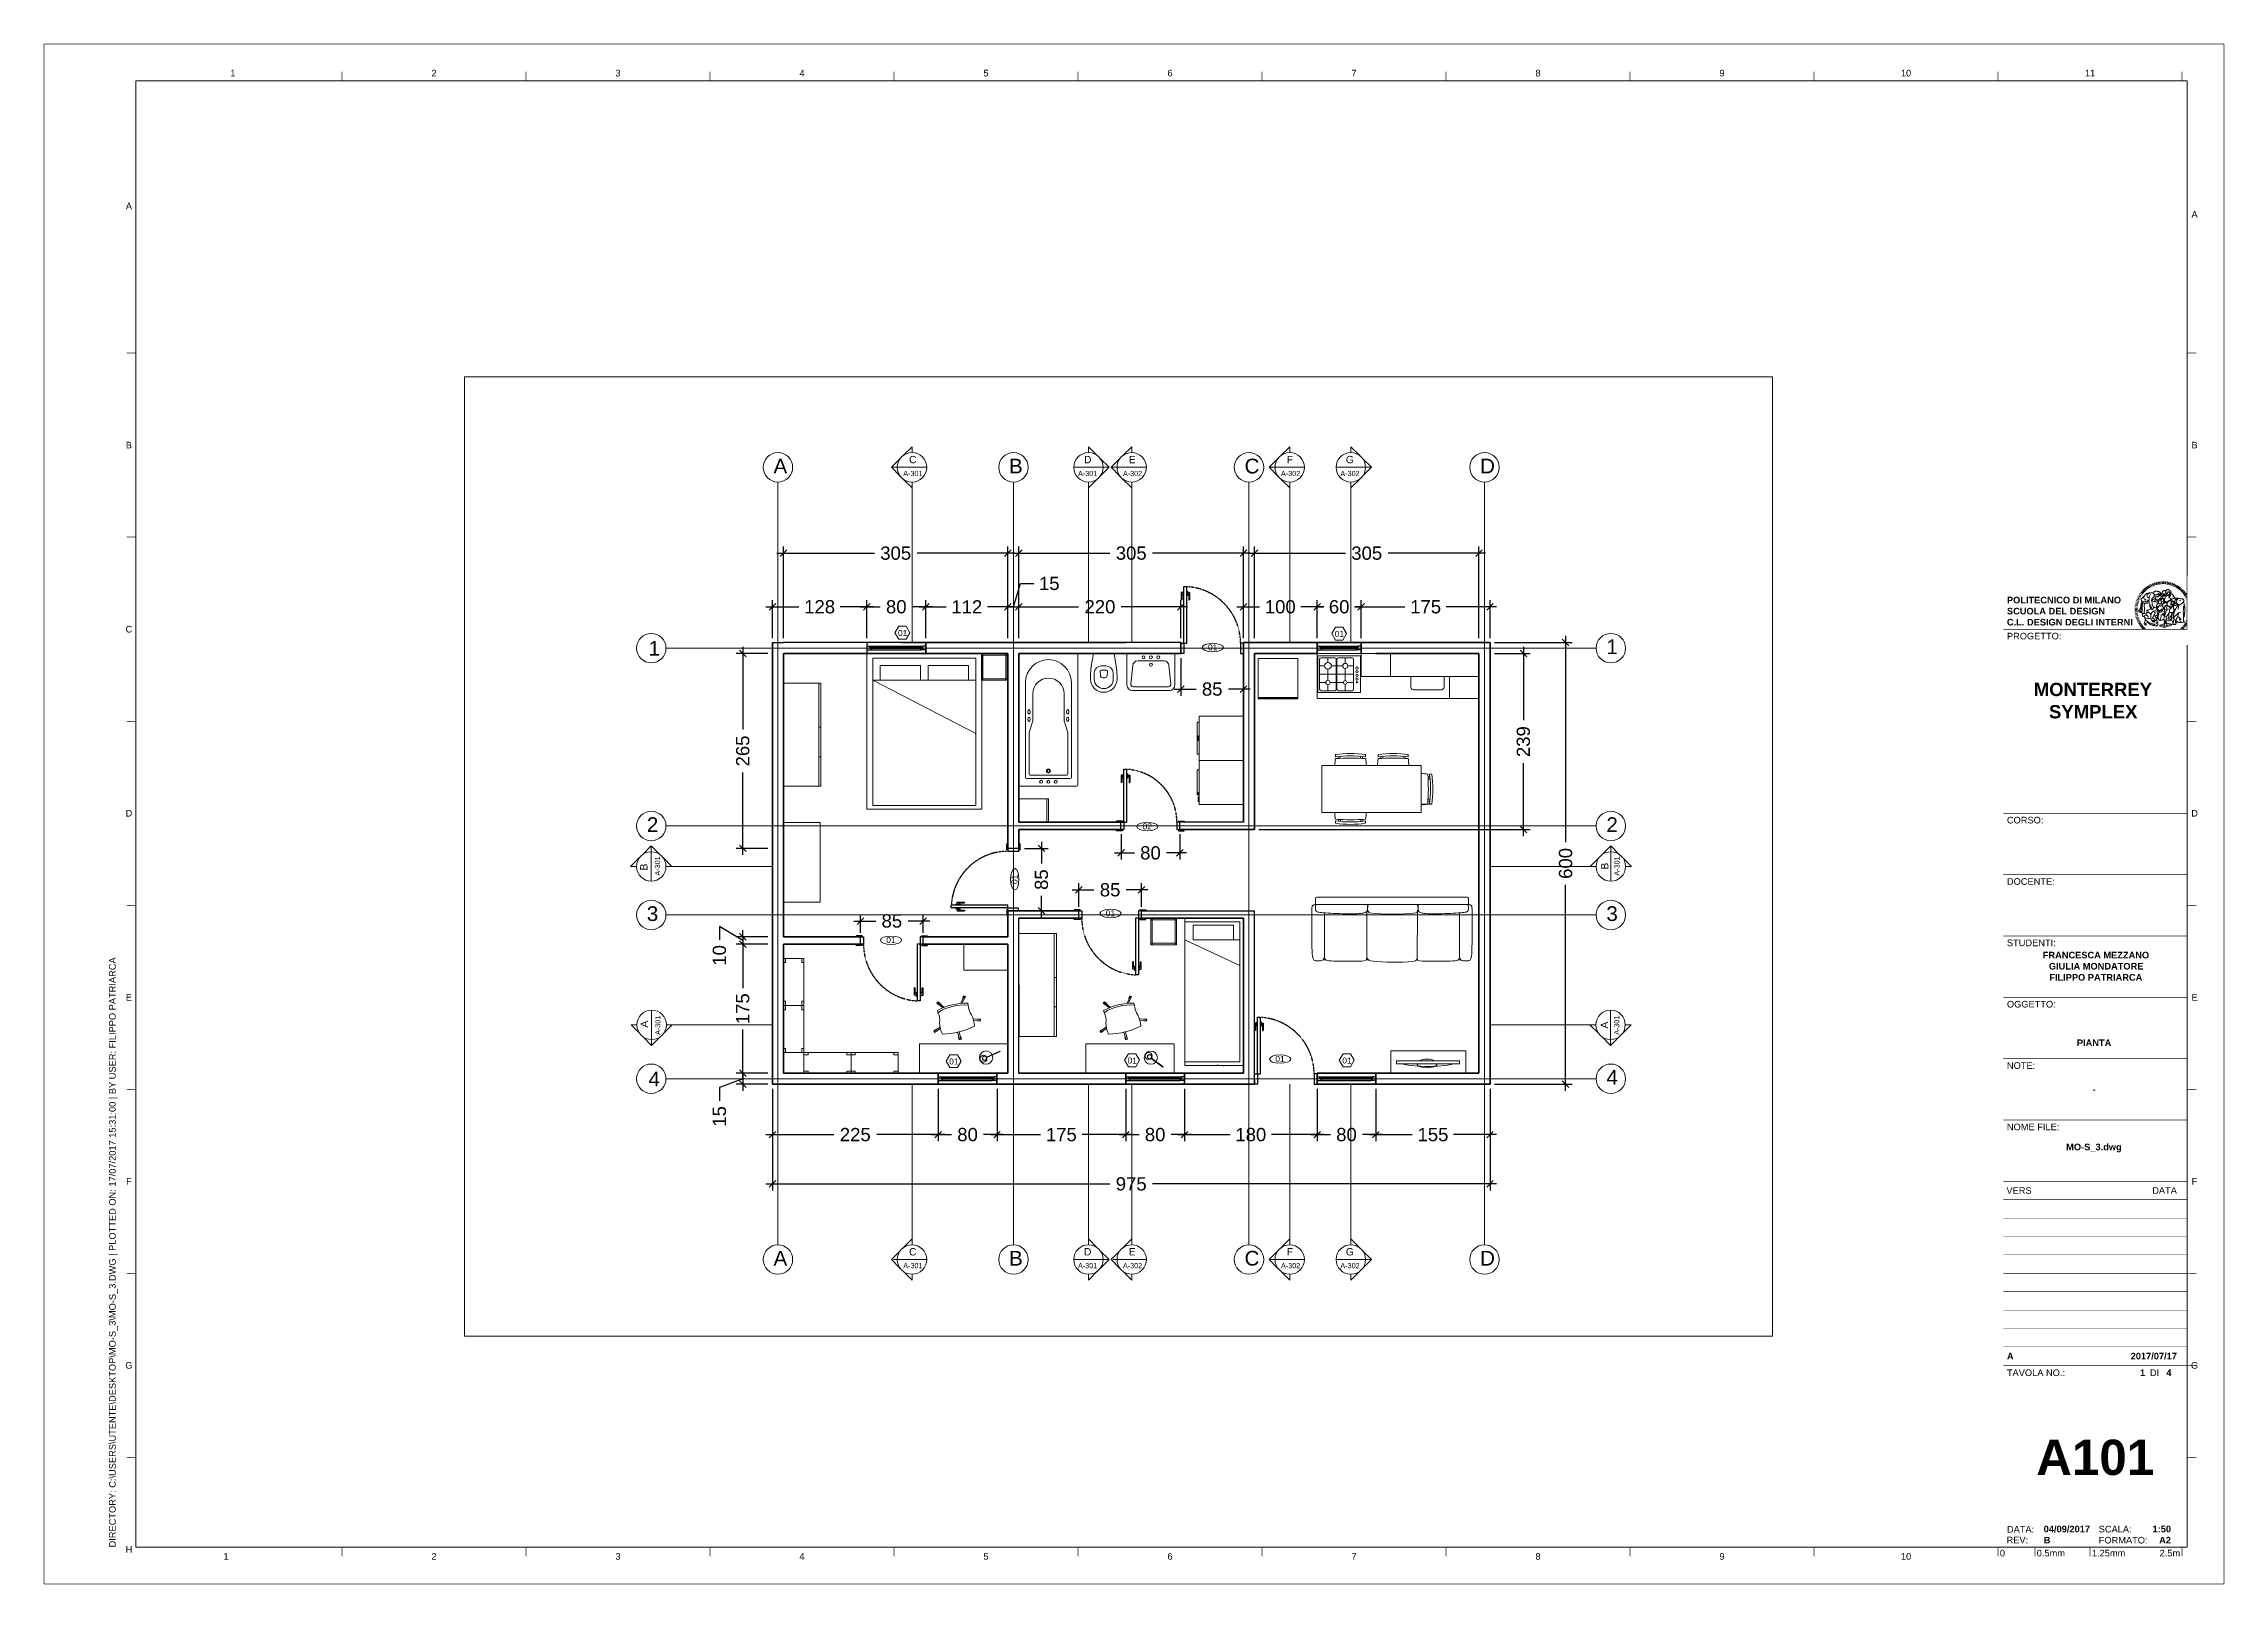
# Paper-space layout 'A000' of a CAD drawing. Header units: metres, sheet in millimetres. Extents: x 0 to 592, y 0 to 419.
# The model-space entities are those that its viewports show. They can reach past a viewport. Long polylines and large blocks are cut down to what shows.
import ezdxf
from ezdxf.enums import TextEntityAlignment as Align

# ---------------------------------------------------------------- set-up
doc = ezdxf.new("R2010")
doc.units = ezdxf.units.M
doc.header["$LTSCALE"] = 5
doc.header["$MEASUREMENT"] = 0
doc.set_wipeout_variables(frame=1)
doc.linetypes.add('TRATTEGGIATA2', pattern=[0.375, 0.25, -0.125])
doc.layers.get('0').update_dxf_attribs({"color": 30})
doc.layers.get('DEFPOINTS').update_dxf_attribs({"color": 210})
doc.layers.add('_AUX', color=210, linetype='Continuous', lineweight=18, plot=False)
doc.layers.add('G-ANNO-NPLT', color=210, linetype='Continuous', lineweight=18, plot=False)
for name, color, linetype, lineweight in [('A-ANNO-DIMS', 3, 'Continuous', 9), ('A-ANNO-SYMB', 3, 'Continuous', 18), ('A-ANNO-TEXT', 3, 'Continuous', 18), ('A-DOOR-FULL', 4, 'Continuous', 25), ('A-ELEV-MBE1', 7, 'Continuous', 25), ('A-FURN', 8, 'Continuous', 18), ('A-GLAZ-FULL', 4, 'Continuous', 25), ('A-WALL-FULL-EXTR', 7, 'Continuous', 35), ('A-WALL-FULL-INTR', 7, 'Continuous', 25), ('G-ANNO-LOGO', 3, 'Continuous', 18), ('G-ANNO-TEXT', 3, 'Continuous', 18), ('G-ANNO-TTLB', 3, 'Continuous', 18)]:
    doc.layers.add(name, color=color, linetype=linetype, lineweight=lineweight)
doc.layers.add('PORTE - doors', color=252, linetype='Continuous')
doc.styles.add('ARIAL', font='arial.ttf')
doc.styles.add('ARIAL-BOLD', font='')
doc.styles.add('E-ARIAL', font='arial.ttf')
doc.styles.get('ARIAL-BOLD').set_extended_font_data('Arial', bold=True)
doc.dimstyles.new('TICK_36', dxfattribs={"dimtxt": 15, "dimasz": 3.6, "dimexe": 1.8, "dimexo": 1.2, "dimgap": 1.8, "dimtad": 0, "dimdec": 0, "dimzin": 0, "dimdsep": 46, "dimtxsty": 'ARIAL', "dimblk": 'OBLIQUE', "dimcen": 1.8, "dimdle": 1.8, "dimclrd": 256, "dimclrt": 256, "dimadec": 0, "dimazin": 0, "dimtfac": 1, "dimtdec": 0, "dimtmove": 1, "dimatfit": 3, "dimldrblk": 'OPEN90', "dimfxl": 1, "dimtfill": 1, "dimtolj": 1, "dimtzin": 0, "dimarcsym": 0})

psp = doc.layouts.new('A000')

# ---------------------------------------------------------------- texts
at = {"layer": 'G-ANNO-TEXT', "style": 'ARIAL'}
for s, p in [('1', (51.33, 410.49)), ('2', (105.98, 410.49)), ('3', (155.98, 410.49)), ('4', (205.98, 410.49)), ('5', (255.98, 410.49)), ('6', (305.98, 410.49)), ('7', (355.98, 410.49)), ('8', (405.98, 410.49)), ('9', (455.98, 410.49)), ('10', (505.98, 410.49)), ('11', (555.98, 410.49)), ('A', (23.07, 374.4)), ('A', (584.38, 372.12)), ('B', (23.07, 309.42)), ('B', (584.38, 309.42)), ('C', (23.07, 259.42)), ('C', (584.38, 259.42)), ('D', (23.07, 209.42)), ('D', (584.38, 209.42)), ('E', (23.07, 159.42)), ('E', (584.38, 159.42)), ('F', (23.07, 109.42)), ('F', (584.38, 109.42)), ('G', (23.07, 59.42)), ('G', (584.38, 59.42)), ('H', (23.07, 9.42)), ('1', (49.47, 7.51)), ('2', (105.98, 7.51)), ('3', (155.98, 7.51)), ('4', (205.98, 7.51)), ('5', (255.98, 7.51)), ('6', (305.98, 7.51)), ('7', (355.98, 7.51)), ('8', (405.98, 7.51)), ('9', (455.98, 7.51)), ('10', (505.98, 7.51))]:
    psp.add_text(s, height=1.8, dxfattribs=at).set_placement(p, align=Align.MIDDLE_CENTER)
at = {"layer": 'G-ANNO-TEXT', "insert": (17.68, 9.95), "char_height": 1.8, "attachment_point": 1, "rotation": 90, "style": 'ARIAL'}
psp.add_mtext_dynamic_manual_height_columns('DIRECTORY: C:\\\\USERS\\\\UTENTE\\\\DESKTOP\\\\MO-S_3\\\\MO-S_3.DWG | PLOTTED ON: 17/07/2017 15:31:00 | BY USER: FILIPPO PATRIARCA', width=412.209, gutter_width=9, heights=[0], dxfattribs=at)

msp = doc.modelspace()

# ---------------------------------------------------------------- texts
at = {"layer": 'A-ANNO-DIMS', "style": 'ARIAL'}
for s, width, insert, char_height, attachment_point in [('C', 0.51526, (77.939, 47.76), 0.1, 1), ('D', 0.51526, (80.418, 47.76), 0.1, 3), ('E', 0.51526, (80.924, 47.76), 0.1, 1), ('F', 0.51526, (83.071, 47.76), 0.1, 1), ('G', 0.51526, (83.983, 47.76), 0.1, 3), ('A-301', 1.32288, (77.861, 47.556), 0.07, 1), ('A-301', 1.32288, (80.496, 47.556), 0.07, 3), ('A-302', 1.32288, (80.846, 47.556), 0.07, 1), ('A-302', 1.32288, (82.993, 47.556), 0.07, 1), ('A-302', 1.32288, (84.061, 47.556), 0.07, 3), ('A-301', 1.32288, (77.861, 36.795), 0.07, 1), ('C', 0.51526, (77.939, 36.999), 0.1, 1), ('A-301', 1.32288, (80.496, 36.795), 0.07, 3), ('D', 0.51526, (80.417, 36.999), 0.1, 3), ('A-302', 1.32288, (80.846, 36.795), 0.07, 1), ('E', 0.51526, (80.924, 36.999), 0.1, 1), ('A-302', 1.32288, (82.993, 36.795), 0.07, 1), ('F', 0.51526, (83.071, 36.999), 0.1, 1), ('A-302', 1.32288, (84.061, 36.795), 0.07, 3), ('G', 0.51526, (83.983, 36.999), 0.1, 3)]:
    msp.add_mtext_dynamic_manual_height_columns(s, width=width, gutter_width=12.5, heights=[0], dxfattribs=dict(at, insert=insert, char_height=char_height, attachment_point=attachment_point))
at = {"layer": 'A-ANNO-DIMS', "rotation": 90, "style": 'ARIAL'}
for s, width, insert, char_height, attachment_point in [('B', 0.51526, (74.286, 42.128), 0.1, 1), ('\\pt0.07;A-301', 1.32288, (74.486, 42.059), 0.07, 1), ('B', 0.51526, (87.341, 42.14), 0.1, 1), ('A-301', 1.32288, (87.523, 42.058), 0.07, 1), ('A', 0.51526, (74.291, 40.087), 0.1, 3), ('A-301', 1.32288, (74.491, 40.156), 0.07, 3), ('A', 0.51526, (87.338, 40.075), 0.1, 3), ('A-301', 1.32288, (87.52, 40.157), 0.07, 3)]:
    msp.add_mtext_dynamic_manual_height_columns(s, width=width, gutter_width=12.5, heights=[0], dxfattribs=dict(at, insert=insert, char_height=char_height, attachment_point=attachment_point))
at = {"layer": 'A-ANNO-SYMB', "style": 'ARIAL'}
for rotation, p in [(359.8326, (77.789, 45.313)), (359.8326, (83.723, 45.302)), (90, (79.413, 41.944)), (359.8326, (78.485, 39.493)), (359.8326, (80.909, 39.506)), (359.8326, (83.826, 39.506))]:
    msp.add_text('01', height=0.0816, rotation=rotation, dxfattribs=at).set_placement(p)
for s, p in [('01', (82.001, 45.118)), ('02', (81.112, 42.687)), ('01', (80.612, 41.506)), ('01', (77.63, 41.143)), ('01', (82.916, 39.528))]:
    msp.add_text(s, height=0.0816, dxfattribs=at).set_placement(p)
at = {"layer": 'A-ANNO-TEXT', "char_height": 0.2, "attachment_point": 1, "style": 'ARIAL'}
for s, insert in [('A', (76.098, 47.722)), ('B', (79.298, 47.722)), ('C', (82.498, 47.722)), ('D', (85.698, 47.722)), ('1', (74.4, 45.246)), ('1', (87.414, 45.267)), ('2', (74.377, 42.851)), ('2', (87.414, 42.851)), ('3', (74.377, 41.642)), ('3', (87.414, 41.642)), ('4', (87.414, 39.417)), ('4', (74.4, 39.396)), ('A', (76.098, 36.961)), ('B', (79.298, 36.961)), ('C', (82.498, 36.961)), ('D', (85.698, 36.961))]:
    msp.add_mtext_dynamic_manual_height_columns(s, width=0.34021, gutter_width=9, heights=[0], dxfattribs=dict(at, insert=insert))

# ---------------------------------------------------------------- blocks, each defined once
blk = doc.blocks.new('logoPolimi')
for p, q in [((-1.49, 1.84), (-1.36, 1.68)), ((-1.41, 1.91), (-1.28, 1.74)), ((-1.32, 1.97), (-1.2, 1.8)), ((-1.22, 2.03), (-1.11, 1.85)), ((-1.13, 2.09), (-1.03, 1.9)), ((-1.03, 2.14), (-0.94, 1.95)), ((-0.93, 2.18), (-0.84, 1.99)), ((-0.83, 2.22), (-0.75, 2.03)), ((-0.72, 2.26), (-0.66, 2.06)), ((-0.61, 2.29), (-0.56, 2.09)), ((-0.51, 2.32), (-0.46, 2.11)), ((-0.4, 2.34), (-0.36, 2.13)), ((-0.29, 2.35), (-0.26, 2.14)), ((-0.18, 2.36), (-0.16, 2.15)), ((-0.07, 2.37), (-0.06, 2.16)), ((0.04, 2.37), (0.04, 2.16)), ((0.15, 2.36), (0.14, 2.16)), ((0.26, 2.36), (0.24, 2.15)), ((0.37, 2.34), (0.34, 2.13)), ((0.48, 2.32), (0.44, 2.12)), ((0.59, 2.3), (0.54, 2.09)), ((0.69, 2.27), (0.63, 2.07)), ((0.8, 2.23), (0.73, 2.03)), ((0.9, 2.19), (0.82, 2)), ((1, 2.15), (0.91, 1.96)), ((1.1, 2.1), (1, 1.91)), ((1.2, 2.04), (1.09, 1.86)), ((1.29, 1.99), (1.18, 1.81)), ((1.38, 1.92), (1.26, 1.75)), ((1.47, 1.86), (1.34, 1.69)), ((-2.37, 0.12), (-2.16, 0.11)), ((-2.37, 0.01), (-2.16, 0.01)), ((-2.36, 0.23), (-2.15, 0.21)), ((-2.35, 0.34), (-2.14, 0.31)), ((-2.33, 0.45), (-2.12, 0.41)), ((-2.3, 0.55), (-2.1, 0.51)), ((-2.28, 0.66), (-2.07, 0.6)), ((-2.24, 0.77), (-2.04, 0.7)), ((-2.2, 0.87), (-2.01, 0.79)), ((-2.16, 0.97), (-1.97, 0.89)), ((-2.11, 1.07), (-1.93, 0.98)), ((-2.06, 1.17), (-1.88, 1.07)), ((-2.01, 1.26), (-1.83, 1.15)), ((-1.94, 1.36), (-1.77, 1.24)), ((-1.88, 1.45), (-1.71, 1.32)), ((-1.84, 0.03), (-1.82, 0.35)), ((-1.81, 1.53), (-1.65, 1.4)), ((-1.74, 1.61), (-1.58, 1.47)), ((-1.73, 0.59), (-1.73, 0.59)), ((-1.73, 0.59), (-1.73, 0.59)), ((-1.66, 1.69), (-1.51, 1.54)), ((-1.65, 0.57), (-1.65, 0.57)), ((-1.59, 1.12), (-1.59, 1.12)), ((-1.58, 1.77), (-1.44, 1.61)), ((-1.51, 0.55), (-1.51, 0.55)), ((-1.51, 0.55), (-1.51, 0.55)), ((-1.31, 0.79), (-1.21, 0.75)), ((-1.21, 0.75), (-1.31, 0.79)), ((-1.21, 0.75), (-1.31, 0.79)), ((-1.21, 0.75), (-1.21, 0.75)), ((-1.21, 0.75), (-1.21, 0.75)), ((-1.19, 0.76), (-1.19, 0.76)), ((-1.19, 0.76), (-1.19, 0.76)), ((-1.17, 0.99), (-1.18, 0.99)), ((-1.18, 0.99), (-1.17, 0.99)), ((-1.16, 0.57), (-1.16, 0.57)), ((-1.16, 0.57), (-1.16, 0.57)), ((-1.1, 0.01), (-0.99, 0.06)), ((-0.99, 0.06), (-1.1, 0.01)), ((-0.99, 0.06), (-1.1, 0.01)), ((-0.99, 0.06), (-0.99, 0.06)), ((-0.99, 0.06), (-0.99, 0.06)), ((-0.97, 0.79), (-0.98, 0.79)), ((-0.89, 0.84), (-0.97, 0.79)), ((-0.97, 0.79), (-0.89, 0.84)), ((-0.96, 1.41), (-0.96, 1.41)), ((-0.96, 1.41), (-0.96, 1.41)), ((-0.89, 0.84), (-0.82, 0.87)), ((-0.82, 0.87), (-0.89, 0.84)), ((-0.89, 0.84), (-0.82, 0.87)), ((-0.88, 0.83), (-0.89, 0.84)), ((-0.85, 1.39), (-0.85, 1.39)), ((-0.85, 1.39), (-0.85, 1.39)), ((-0.84, 0.14), (-0.84, 0.14)), ((-0.77, 1.08), (-0.78, 1.08)), ((-0.78, 1.08), (-0.77, 1.08)), ((-0.61, 1.12), (-0.77, 1.08)), ((-0.77, 1.08), (-0.61, 1.12)), ((-0.77, 1.08), (-0.61, 1.12)), ((-0.75, 1.3), (-0.76, 1.29)), ((-0.76, 1.29), (-0.75, 1.3)), ((-0.65, 0.99), (-0.7, 0.96)), ((-0.69, 0.18), (-0.68, 0.18)), ((-0.66, 0.93), (-0.66, 0.93)), ((-0.66, 0.93), (-0.64, 0.93)), ((-0.66, 0.93), (-0.66, 0.93)), ((-0.66, 0.93), (-0.66, 0.93)), ((-0.63, 1.01), (-0.63, 1.01)), ((-0.63, 1.01), (-0.62, 1.01)), ((-0.63, 0.66), (-0.63, 0.66)), ((-0.6, 1.12), (-0.61, 1.12)), ((-0.61, 1.12), (-0.6, 1.12)), ((-0.61, 1.12), (-0.6, 1.12)), ((-0.61, 0.86), (-0.57, 0.85)), ((-0.57, 0.85), (-0.61, 0.86)), ((-0.61, 0.86), (-0.57, 0.85)), ((-0.53, 1.08), (-0.6, 1.12)), ((-0.6, 1.12), (-0.6, 1.11)), ((-0.6, 1.12), (-0.53, 1.08)), ((-0.57, 0.8), (-0.59, 0.8)), ((-0.57, 0.85), (-0.53, 0.84)), ((-0.57, 0.85), (-0.57, 0.85)), ((-0.57, 0.85), (-0.57, 0.85)), ((-0.57, 0.85), (-0.53, 0.84)), ((-0.56, 0.29), (-0.49, 0.48)), ((-0.56, 0.14), (-0.56, 0.29)), ((-0.5, 0.11), (-0.56, 0.14)), ((-0.53, 0.84), (-0.51, 0.84)), ((-0.53, 0.84), (-0.51, 0.84)), ((-0.53, 0.84), (-0.53, 0.84)), ((-0.51, 0.11), (-0.51, 0.11)), ((-0.51, 0.11), (-0.51, 0.11)), ((-0.34, 0.33), (-0.5, 0.11)), ((-0.49, 0.48), (-0.41, 0.55)), ((-0.42, 0.8), (-0.47, 0.79)), ((-0.42, 0.8), (-0.47, 0.79)), ((-0.47, 0.79), (-0.45, 0.76)), ((-0.47, 0.79), (-0.45, 0.76)), ((-0.45, 1.14), (-0.42, 1.11)), ((-0.42, 1.26), (-0.36, 1.22)), ((-0.41, 0.55), (-0.34, 0.49)), ((-0.4, 1.37), (-0.38, 1.38)), ((-0.39, 1.37), (-0.4, 1.37)), ((-0.35, 1.33), (-0.4, 1.37)), ((-0.39, 1.24), (-0.4, 1.23)), ((-0.38, 1.14), (-0.38, 1.14)), ((-0.34, 0.49), (-0.09, 0.48)), ((-0.16, 0.32), (-0.34, 0.33)), ((-0.14, 0.32), (-0.31, 0.34)), ((-0.28, 1.3), (-0.29, 1.3)), ((-0.28, 1.3), (-0.28, 1.3)), ((-0.16, 1.24), (-0.16, 1.25)), ((-0.16, 1.25), (-0.16, 1.25)), ((-0.16, 0.49), (-0.14, 0.64)), ((-0.06, 0.27), (-0.16, 0.32)), ((-0.1, 0.88), (-0.09, 0.87)), ((-0.08, 1.37), (-0.08, 1.38)), ((-0.08, 1.23), (-0.05, 1.21)), ((-0.05, 1.21), (-0.08, 1.23)), ((-0.08, 1.23), (-0.05, 1.21)), ((-0.03, 0.26), (-0.06, 0.27)), ((-0.05, 1.21), (-0.04, 1.21)), ((-0.04, 1.21), (-0.05, 1.21)), ((-0.04, 1.21), (-0.04, 1.21)), ((-0.04, 1.21), (-0.04, 1.21)), ((-0.04, 0.48), (-0.03, 0.26)), ((0.03, 1.15), (0.03, 1.15)), ((0.03, 0.66), (0.03, 0.67)), ((0.07, 0.58), (0.07, 0.57)), ((0.1, 1.18), (0.1, 1.18)), ((0.1, 0.84), (0.1, 0.84)), ((0.13, 1.32), (0.17, 1.19)), ((0.14, 0.71), (0.34, 0.65)), ((0.31, 0.56), (0.17, 0.63)), ((0.27, 1.61), (0.27, 1.61)), ((0.27, 1.61), (0.27, 1.61)), ((0.27, 1.61), (0.27, 1.61)), ((0.29, 1.29), (0.29, 1.29)), ((0.29, 1.29), (0.29, 1.29)), ((0.29, 1.29), (0.29, 1.29)), ((0.29, 1.29), (0.29, 1.29)), ((0.33, 0.49), (0.34, 0.49)), ((0.33, 0.03), (0.35, 0.03)), ((0.33, 0.03), (0.35, 0.03)), ((0.34, 0.65), (0.34, 0.64)), ((0.35, 0.03), (0.57, 0.06)), ((0.35, 0.03), (0.57, 0.06)), ((0.35, 0.03), (0.35, 0.03)), ((0.35, 0.03), (0.35, 0.03)), ((0.38, 1.36), (0.37, 1.35)), ((0.38, 0.34), (0.37, 0.34)), ((0.38, 0.34), (0.38, 0.34)), ((0.43, 0.67), (0.39, 0.64)), ((0.49, 1.05), (0.51, 1.13)), ((0.51, 1.13), (0.49, 1.05)), ((0.49, 1.05), (0.51, 1.13)), ((0.51, 1.31), (0.5, 1.29)), ((0.51, 1.13), (0.52, 1.23)), ((0.52, 1.23), (0.51, 1.23)), ((0.51, 1.23), (0.52, 1.23)), ((0.52, 1.23), (0.51, 1.13)), ((0.51, 1.13), (0.52, 1.23)), ((0.52, 1.24), (0.6, 1.37)), ((0.52, 1.23), (0.6, 1.36)), ((0.6, 1.36), (0.52, 1.23)), ((0.52, 1.23), (0.52, 1.23)), ((0.52, 1.23), (0.52, 1.24)), ((0.52, 1.23), (0.52, 1.23)), ((0.55, 1.07), (0.53, 1.06)), ((0.53, 1.04), (0.53, 1.06)), ((0.53, 1.05), (0.53, 1.04)), ((0.54, 0.3), (0.63, 0.32)), ((0.54, -0.08), (0.61, 0.06)), ((0.61, 0.06), (0.54, -0.08)), ((0.54, -0.08), (0.61, 0.06)), ((0.56, 0.19), (0.59, 0.21)), ((0.57, 1.07), (0.57, 1.07)), ((0.57, 1.07), (0.57, 1.07)), ((0.57, 1.07), (0.57, 1.07)), ((0.57, 1.07), (0.57, 1.07)), ((0.57, 1.07), (0.57, 1.07)), ((0.57, 1.07), (0.57, 1.07)), ((0.57, 1.07), (0.57, 1.07)), ((0.58, 0.3), (0.59, 0.29)), ((0.59, 0.78), (0.59, 0.79)), ((0.59, 0.79), (0.59, 0.79)), ((0.59, 0.79), (0.59, 0.79)), ((0.59, 0.79), (0.59, 0.78)), ((0.61, 0.06), (0.6, 0.07)), ((0.6, 0.07), (0.61, 0.06)), ((0.61, 0.06), (0.61, 0.07)), ((0.62, 0.21), (0.65, 0.22)), ((0.64, 1.37), (0.65, 1.37)), ((0.69, 0.86), (0.68, 0.86)), ((0.68, 0.86), (0.69, 0.86)), ((0.68, 0.76), (0.68, 0.76)), ((0.76, 0.26), (0.76, 0.26)), ((0.82, 0.35), (0.84, 0.36)), ((0.82, 0.35), (0.82, 0.35)), ((0.84, 0.36), (0.84, 0.37)), ((0.85, 0.34), (1.05, 0.35)), ((0.93, 1.05), (0.93, 1.05)), ((0.93, 1.05), (0.93, 1.05)), ((0.93, 1.05), (0.93, 1.04)), ((0.93, 1.05), (0.93, 1.05)), ((0.97, 0.66), (0.96, 0.66)), ((1.01, 0.97), (0.98, 0.96)), ((1.17, 0.96), (1.17, 0.95)), ((1.17, 0.95), (1.17, 0.95)), ((1.34, 0.37), (1.26, 0.04)), ((1.27, 0.37), (1.27, 0.38)), ((1.28, 0.95), (1.28, 0.95)), ((1.37, 0.73), (1.46, 0.81)), ((1.41, 0.4), (1.41, 0.41)), ((1.56, 1.79), (1.42, 1.63)), ((1.64, 1.71), (1.49, 1.56)), ((1.49, 0.9), (1.57, 0.92)), ((1.72, 1.63), (1.56, 1.49)), ((1.67, 0.6), (1.57, 0.53)), ((1.79, 1.55), (1.63, 1.41)), ((1.86, 1.47), (1.7, 1.34)), ((1.93, 1.38), (1.76, 1.26)), ((1.99, 1.29), (1.81, 1.17)), ((2.05, 1.19), (1.87, 1.09)), ((2.1, 1.1), (1.92, 1)), ((2.15, 1), (1.96, 0.91)), ((2.19, 0.9), (2, 0.82)), ((2.23, 0.79), (2.04, 0.72)), ((2.27, 0.69), (2.07, 0.63)), ((2.3, 0.58), (2.09, 0.53)), ((2.32, 0.47), (2.12, 0.43)), ((2.34, 0.37), (2.13, 0.33)), ((2.36, 0.26), (2.15, 0.23)), ((2.37, 0.15), (2.16, 0.13)), ((2.37, 0.04), (2.16, 0.03)), ((-2.37, -0.1), (-2.16, -0.09)), ((-2.36, -0.21), (-2.15, -0.19)), ((-2.35, -0.32), (-2.14, -0.29)), ((-2.33, -0.43), (-2.12, -0.39)), ((-2.31, -0.54), (-2.1, -0.49)), ((-2.28, -0.65), (-2.08, -0.59)), ((-2.25, -0.75), (-2.05, -0.69)), ((-2.21, -0.86), (-2.02, -0.78)), ((-2.17, -0.96), (-1.98, -0.87)), ((-2.12, -1.06), (-1.93, -0.96)), ((-2.07, -1.16), (-1.89, -1.05)), ((-2.04, -0.15), (-1.97, -0.2)), ((-2.01, -1.25), (-1.84, -1.14)), ((-1.95, -1.34), (-1.78, -1.22)), ((-1.89, -1.43), (-1.72, -1.31)), ((-1.82, -1.52), (-1.66, -1.38)), ((-1.75, -1.6), (-1.59, -1.46)), ((-1.67, -1.68), (-1.52, -1.53)), ((-1.58, -0.12), (-1.6, -0.18)), ((-1.6, -0.18), (-1.58, -0.28)), ((-1.57, -0.54), (-1.59, -0.54)), ((-1.59, -0.54), (-1.59, -0.54)), ((-1.59, -1.76), (-1.45, -1.6)), ((-1.56, -0.32), (-1.56, -0.31)), ((-1.56, -0.31), (-1.56, -0.31)), ((-1.53, -0.65), (-1.53, -0.65)), ((-1.53, -0.65), (-1.53, -0.65)), ((-1.51, -1.83), (-1.37, -1.67)), ((-1.48, -0.86), (-1.48, -0.85)), ((-1.42, -0.37), (-1.42, -0.37)), ((-1.42, -1.9), (-1.29, -1.73)), ((-1.38, -0.46), (-1.38, -0.46)), ((-1.33, -1.96), (-1.21, -1.79)), ((-1.31, -0.24), (-1.31, -0.23)), ((-1.31, -0.23), (-1.31, -0.24)), ((-1.23, -0.19), (-1.23, -0.19)), ((-1.23, -0.19), (-1.23, -0.19)), ((-1.23, -0.19), (-1.23, -0.19)), ((-1.23, -0.19), (-1.23, -0.19)), ((-1.01, -0.39), (-1.02, -0.39)), ((-1.02, -0.39), (-1.01, -0.39)), ((-1.02, -0.7), (-1.02, -0.7)), ((-1.02, -0.7), (-1.02, -0.7)), ((-1.02, -0.7), (-1.02, -0.7)), ((-0.79, -0.51), (-0.83, -0.58)), ((-0.83, -0.58), (-0.79, -0.51)), ((-0.83, -0.58), (-0.79, -0.51)), ((-0.78, -1.05), (-0.83, -0.94)), ((-0.83, -0.94), (-0.78, -1.05)), ((-0.83, -0.94), (-0.83, -0.94)), ((-0.83, -0.94), (-0.78, -1.05)), ((-0.82, -1.23), (-0.82, -1.23)), ((-0.82, -1.23), (-0.77, -1.23)), ((-0.77, -1.23), (-0.82, -1.23)), ((-0.82, -1.23), (-0.82, -1.23)), ((-0.77, -1.23), (-0.82, -1.23)), ((-0.75, -0.96), (-0.8, -0.89)), ((-0.8, -0.89), (-0.79, -0.92)), ((-0.79, -0.92), (-0.8, -0.89)), ((-0.8, -0.89), (-0.75, -0.96)), ((-0.79, -0.92), (-0.8, -0.89)), ((-0.8, -0.89), (-0.8, -0.89)), ((-0.8, -0.89), (-0.75, -0.96)), ((-0.79, -0.92), (-0.78, -0.95)), ((-0.78, -0.95), (-0.79, -0.92)), ((-0.78, -0.95), (-0.79, -0.92)), ((-0.77, -0.49), (-0.78, -0.48)), ((-0.78, -0.48), (-0.77, -0.49)), ((-0.78, -0.95), (-0.76, -1)), ((-0.76, -1), (-0.78, -0.95)), ((-0.76, -1), (-0.78, -0.95)), ((-0.71, -0.89), (-0.75, -0.87)), ((-0.75, -0.87), (-0.71, -0.89)), ((-0.75, -0.87), (-0.71, -0.89)), ((-0.72, -1.01), (-0.75, -0.96)), ((-0.75, -0.96), (-0.72, -1.01)), ((-0.75, -0.96), (-0.72, -1.01)), ((-0.64, -0.93), (-0.71, -0.89)), ((-0.71, -0.89), (-0.64, -0.93)), ((-0.71, -0.89), (-0.64, -0.93)), ((-0.66, -0.53), (-0.66, -0.53)), ((-0.66, -0.53), (-0.66, -0.53)), ((-0.66, -0.53), (-0.66, -0.53)), ((-0.39, -0.81), (-0.51, -0.69)), ((-0.51, -1.04), (-0.5, -1.04)), ((-0.48, -0.42), (-0.48, -0.42)), ((-0.48, -0.42), (-0.48, -0.42)), ((-0.48, -0.42), (-0.48, -0.42)), ((-0.41, -0.51), (-0.41, -0.51)), ((-0.38, -0.05), (-0.39, -0.12)), ((-0.39, -0.12), (-0.37, -0.1)), ((-0.35, -0.14), (-0.37, -0.08)), ((-0.37, -0.09), (-0.37, -0.09)), ((-0.33, -0.12), (-0.35, -0.14)), ((-0.32, -0.14), (-0.35, -0.14)), ((-0.35, -0.18), (-0.34, -0.22)), ((-0.34, -0.08), (-0.29, -0.16)), ((-0.34, -0.22), (-0.34, -0.22)), ((-0.27, -0.17), (-0.32, -0.14)), ((-0.25, -0.91), (-0.26, -0.9)), ((-0.26, -1.29), (0.1, -1.2)), ((0.1, -1.2), (-0.26, -1.29)), ((0.08, -1.4), (-0.26, -1.29)), ((-0.26, -1.29), (0.08, -1.4)), ((-0.26, -1.38), (-0.26, -1.29)), ((-0.26, -1.29), (-0.26, -1.29)), ((-0.26, -1.29), (-0.26, -1.38)), ((-0.26, -1.29), (0.08, -1.4)), ((-0.26, -1.29), (-0.26, -1.29)), ((0.08, -1.49), (-0.26, -1.38)), ((-0.26, -1.38), (0.09, -1.49)), ((-0.14, -0.15), (-0.16, -0.13)), ((-0.11, -0.04), (-0.12, -0.05)), ((-0.04, -0.41), (-0.01, -0.44)), ((-0.01, -0.44), (-0.04, -0.41)), ((-0.04, -0.41), (-0.01, -0.44)), ((0.07, -0.84), (0.07, -0.84)), ((0.07, -0.84), (0.07, -0.84)), ((0.1, -1.2), (0.08, -1.32)), ((0.08, -1.32), (0.13, -1.2)), ((0.08, -1.4), (0.72, -1.22)), ((0.72, -1.22), (0.08, -1.4)), ((0.08, -1.4), (0.72, -1.22)), ((0.72, -1.31), (0.08, -1.49)), ((0.08, -1.44), (0.08, -1.4)), ((0.08, -1.4), (0.08, -1.44)), ((0.08, -1.4), (0.08, -1.49)), ((0.08, -1.49), (0.08, -1.44)), ((0.08, -1.44), (0.08, -1.44)), ((0.08, -1.44), (0.08, -1.45)), ((0.08, -1.45), (0.08, -1.46)), ((0.08, -1.46), (0.08, -1.49)), ((0.1, -1.01), (0.09, -0.86)), ((0.1, -1.01), (0.09, -0.86)), ((0.09, -1.49), (0.72, -1.31)), ((0.1, -1.2), (0.12, -1.04)), ((0.12, -1.04), (0.1, -1.2)), ((0.13, -1.2), (0.1, -1.2)), ((0.1, -1.2), (0.13, -1.2)), ((0.13, -1.2), (0.1, -1.2)), ((0.1, -1.2), (0.1, -1.2)), ((0.11, -0.44), (0.11, -0.44)), ((0.11, -0.44), (0.11, -0.44)), ((0.12, -0.21), (0.12, -0.21)), ((0.12, -0.21), (0.12, -0.21)), ((0.12, -0.21), (0.12, -0.21)), ((0.12, -0.21), (0.12, -0.21)), ((0.12, -0.21), (0.12, -0.21)), ((0.12, -0.21), (0.12, -0.21)), ((0.12, -0.21), (0.12, -0.21)), ((0.12, -0.21), (0.12, -0.21)), ((0.12, -0.21), (0.12, -0.21)), ((0.12, -0.21), (0.12, -0.21)), ((0.12, -0.21), (0.12, -0.21)), ((0.12, -0.21), (0.12, -0.21)), ((0.12, -0.21), (0.12, -0.21)), ((0.12, -0.56), (0.14, -0.53)), ((0.14, -0.53), (0.12, -0.56)), ((0.12, -0.56), (0.14, -0.53)), ((0.12, -1.04), (0.12, -1.04)), ((0.12, -1.04), (0.12, -1.04)), ((0.12, -1.04), (0.12, -1.04)), ((0.21, -0.99), (0.13, -1.2)), ((0.13, -1.2), (0.21, -0.99)), ((0.36, -1.14), (0.13, -1.2)), ((0.13, -1.2), (0.26, -1.17)), ((0.14, -0.53), (0.16, -0.49)), ((0.16, -0.49), (0.14, -0.53)), ((0.14, -0.53), (0.16, -0.49)), ((0.16, -0.49), (0.16, -0.49)), ((0.16, -0.49), (0.16, -0.49)), ((0.28, -1.19), (0.21, -0.99)), ((0.21, -0.99), (0.31, -1.27)), ((0.24, -0.17), (0.24, -0.16)), ((0.24, -0.16), (0.24, -0.17)), ((0.25, -0.84), (0.25, -0.88)), ((0.25, -0.88), (0.25, -0.84)), ((0.25, -0.88), (0.25, -0.84)), ((0.25, -0.88), (0.29, -1.17)), ((0.26, -0.88), (0.25, -0.88)), ((0.31, -1.27), (0.25, -0.88)), ((0.26, -1.17), (0.28, -1.16)), ((0.28, -1.16), (0.36, -1.14)), ((0.29, -1.17), (0.28, -1.19)), ((0.36, -1.14), (0.72, -1.22)), ((0.72, -1.22), (0.36, -1.14)), ((0.49, -0.31), (0.49, -0.31)), ((0.49, -0.31), (0.49, -0.31)), ((0.5, -0.27), (0.5, -0.27)), ((0.51, -0.27), (0.51, -0.27)), ((0.72, -0.81), (0.75, -0.89)), ((0.72, -1.22), (0.72, -1.31)), ((0.72, -1.31), (0.72, -1.22)), ((0.74, -0.23), (0.74, -0.23)), ((0.74, -0.23), (0.75, -0.24)), ((0.75, -0.23), (0.75, -0.23)), ((0.86, -0.25), (0.82, -0.34)), ((0.87, -0.22), (0.86, -0.23)), ((0.87, -0.22), (0.86, -0.25)), ((0.96, -0.58), (0.96, -0.57)), ((1.05, -1.05), (1.04, -1.05)), ((1.28, -2), (1.17, -1.82)), ((1.37, -1.93), (1.25, -1.76)), ((1.31, -0.27), (1.3, -0.26)), ((1.3, -0.26), (1.3, -0.26)), ((1.3, -0.26), (1.3, -0.26)), ((1.3, -0.26), (1.31, -0.27)), ((1.3, -0.26), (1.3, -0.26)), ((1.46, -1.87), (1.33, -1.7)), ((1.54, -1.8), (1.41, -1.64)), ((1.63, -1.72), (1.48, -1.57)), ((1.71, -1.65), (1.55, -1.5)), ((1.78, -1.57), (1.62, -1.43)), ((1.85, -1.48), (1.69, -1.35)), ((1.92, -1.39), (1.75, -1.27)), ((1.98, -1.3), (1.81, -1.19)), ((2.04, -1.21), (1.86, -1.1)), ((2.09, -1.11), (1.91, -1.01)), ((2.14, -1.01), (1.95, -0.92)), ((2.19, -0.91), (1.99, -0.83)), ((2.23, -0.81), (2.03, -0.74)), ((2.26, -0.7), (2.06, -0.64)), ((2.29, -0.6), (2.09, -0.55)), ((2.32, -0.49), (2.11, -0.45)), ((2.34, -0.38), (2.13, -0.35)), ((2.35, -0.27), (2.15, -0.25)), ((2.37, -0.08), (2.16, -0.07)), ((2.36, -0.16), (2.16, -0.15)), ((-1.24, -2.02), (-1.13, -1.84)), ((-1.14, -2.08), (-1.04, -1.89)), ((-1.04, -2.13), (-0.95, -1.94)), ((-0.94, -2.18), (-0.86, -1.98)), ((-0.84, -2.22), (-0.77, -2.02)), ((-0.74, -2.25), (-0.67, -2.05)), ((-0.63, -2.29), (-0.57, -2.08)), ((-0.52, -2.31), (-0.48, -2.11)), ((-0.42, -2.33), (-0.38, -2.13)), ((-0.31, -2.35), (-0.28, -2.14)), ((-0.2, -2.36), (-0.18, -2.15)), ((-0.09, -2.37), (-0.08, -2.16)), ((0.03, -2.37), (0.02, -2.16)), ((0.14, -2.37), (0.12, -2.16)), ((0.25, -2.36), (0.22, -2.15)), ((0.35, -2.34), (0.32, -2.14)), ((0.46, -2.32), (0.42, -2.12)), ((0.57, -2.3), (0.52, -2.1)), ((0.68, -2.27), (0.62, -2.07)), ((0.78, -2.24), (0.71, -2.04)), ((0.89, -2.2), (0.81, -2)), ((0.99, -2.15), (0.9, -1.96)), ((1.09, -2.11), (0.99, -1.92)), ((1.19, -2.05), (1.08, -1.87))]:
    blk.add_line(p, q)
for points in [[(-1.9, 0.12), (-1.94, 0.02), (-2.05, -0.09), (-2.05, -0.09)], [(-1.86, 0.38), (-1.86, 0.38), (-1.87, 0.19), (-1.9, 0.12)], [(-1.76, 0.6), (-1.76, 0.6), (-1.84, 0.57), (-1.86, 0.38)], [(-1.86, -0.04), (-1.84, 0.02), (-1.84, 0.03), (-1.84, 0.03)], [(-1.82, 0.78), (-1.83, 0.8), (-1.85, 0.86), (-1.83, 0.88)], [(-1.82, 0.78), (-1.83, 0.8), (-1.85, 0.86), (-1.83, 0.88)], [(-1.83, 0.88), (-1.81, 0.9), (-1.76, 0.96), (-1.76, 0.96)], [(-1.83, 0.88), (-1.81, 0.9), (-1.76, 0.96), (-1.76, 0.96)], [(-1.76, 0.6), (-1.83, 0.7), (-1.78, 0.74), (-1.78, 0.74)], [(-1.78, 0.74), (-1.79, 0.74), (-1.83, 0.7), (-1.76, 0.6)], [(-1.78, 0.74), (-1.8, 0.76), (-1.81, 0.78), (-1.82, 0.78)], [(-1.78, 0.74), (-1.8, 0.76), (-1.81, 0.78), (-1.82, 0.78)], [(-1.82, 0.35), (-1.81, 0.5), (-1.73, 0.59), (-1.73, 0.59)], [(-1.82, -0.19), (-1.73, -0.07), (-1.75, 0.14), (-1.75, 0.3)], [(-1.75, 0.33), (-1.75, 0.17), (-1.73, -0.05), (-1.8, -0.17)], [(-1.78, 0.74), (-1.75, 0.72), (-1.72, 0.69), (-1.68, 0.7)], [(-1.68, 0.7), (-1.72, 0.69), (-1.75, 0.72), (-1.78, 0.74)], [(-1.68, 0.7), (-1.72, 0.69), (-1.75, 0.72), (-1.78, 0.74)], [(-1.78, 0.74), (-1.78, 0.74), (-1.78, 0.74), (-1.78, 0.74)], [(-1.76, 0.96), (-1.68, 1.1), (-1.59, 1.12), (-1.59, 1.12)], [(-1.76, 0.96), (-1.68, 1.1), (-1.6, 1.12), (-1.6, 1.12)], [(-1.73, 0.59), (-1.74, 0.59), (-1.75, 0.6), (-1.76, 0.6)], [(-1.73, 0.59), (-1.74, 0.59), (-1.75, 0.6), (-1.76, 0.6)], [(-1.75, 0.3), (-1.76, 0.47), (-1.65, 0.57), (-1.65, 0.57)], [(-1.65, 0.57), (-1.65, 0.57), (-1.76, 0.5), (-1.75, 0.33)], [(-1.65, 0.57), (-1.68, 0.58), (-1.7, 0.58), (-1.73, 0.59)], [(-1.65, 0.57), (-1.68, 0.58), (-1.7, 0.58), (-1.73, 0.59)], [(-1.5, 0.71), (-1.53, 0.74), (-1.61, 0.71), (-1.68, 0.7)], [(-1.68, 0.7), (-1.61, 0.71), (-1.53, 0.73), (-1.5, 0.71)], [(-1.5, 0.71), (-1.53, 0.73), (-1.61, 0.71), (-1.68, 0.7)], [(-1.51, 0.55), (-1.56, 0.56), (-1.61, 0.56), (-1.65, 0.57)], [(-1.65, 0.57), (-1.61, 0.56), (-1.56, 0.56), (-1.51, 0.55)], [(-1.51, 0.55), (-1.56, 0.56), (-1.61, 0.56), (-1.65, 0.57)], [(-1.59, 1.12), (-1.6, 1.06), (-1.61, 0.99), (-1.61, 0.97)], [(-1.61, 0.97), (-1.61, 0.99), (-1.6, 1.06), (-1.59, 1.12)], [(-1.61, 0.97), (-1.61, 0.99), (-1.6, 1.06), (-1.59, 1.12)], [(-1.61, 0.97), (-1.61, 0.95), (-1.56, 0.88), (-1.54, 0.87)], [(-1.54, 0.87), (-1.56, 0.88), (-1.61, 0.95), (-1.61, 0.97)], [(-1.54, 0.87), (-1.56, 0.88), (-1.61, 0.96), (-1.61, 0.97)], [(-1.59, 1.12), (-1.59, 1.13), (-1.59, 1.15), (-1.58, 1.16)], [(-1.59, 1.12), (-1.59, 1.13), (-1.59, 1.15), (-1.58, 1.16)], [(-1.58, 1.16), (-1.57, 1.21), (-1.52, 1.23), (-1.49, 1.25)], [(-1.58, 1.16), (-1.57, 1.21), (-1.52, 1.23), (-1.49, 1.25)], [(-1.58, 0.36), (-1.58, 0.48), (-1.51, 0.55), (-1.51, 0.55)], [(-1.51, 0.55), (-1.51, 0.55), (-1.58, 0.48), (-1.58, 0.36)], [(-1.51, 0.55), (-1.51, 0.55), (-1.58, 0.48), (-1.58, 0.36)], [(-1.55, 0.04), (-1.55, 0.08), (-1.58, 0.25), (-1.58, 0.36)], [(-1.58, 0.36), (-1.58, 0.25), (-1.55, 0.08), (-1.55, 0.04)], [(-1.58, 0.36), (-1.58, 0.25), (-1.55, 0.08), (-1.55, 0.04)], [(-1.58, -0.12), (-1.57, -0.06), (-1.55, 0.02), (-1.55, 0.04)], [(-1.55, 0.04), (-1.55, 0.02), (-1.57, -0.06), (-1.58, -0.12)], [(-1.55, 0.04), (-1.55, 0.02), (-1.56, -0.04), (-1.57, -0.1)], [(-1.54, 0.87), (-1.52, 0.85), (-1.47, 0.83), (-1.44, 0.83)], [(-1.44, 0.83), (-1.47, 0.83), (-1.52, 0.85), (-1.54, 0.87)], [(-1.45, 0.83), (-1.47, 0.83), (-1.52, 0.85), (-1.54, 0.87)], [(-1.51, 0.55), (-1.33, 0.54), (-1.16, 0.57), (-1.16, 0.57)], [(-1.16, 0.57), (-1.16, 0.57), (-1.33, 0.54), (-1.51, 0.55)], [(-1.16, 0.57), (-1.16, 0.57), (-1.33, 0.54), (-1.51, 0.55)], [(-1.5, 0.71), (-1.46, 0.68), (-1.4, 0.62), (-1.33, 0.66)], [(-1.33, 0.66), (-1.4, 0.62), (-1.46, 0.68), (-1.5, 0.71)], [(-1.33, 0.66), (-1.4, 0.62), (-1.46, 0.68), (-1.5, 0.71)], [(-1.49, 1.25), (-1.46, 1.26), (-1.42, 1.33), (-1.39, 1.36)], [(-1.49, 1.25), (-1.46, 1.27), (-1.43, 1.34), (-1.39, 1.36)], [(-1.31, 0.79), (-1.33, 0.79), (-1.42, 0.83), (-1.45, 0.83)], [(-1.44, 0.83), (-1.42, 0.83), (-1.33, 0.79), (-1.31, 0.79)], [(-1.31, 0.79), (-1.33, 0.79), (-1.42, 0.83), (-1.44, 0.83)], [(-1.35, 1.1), (-1.4, 1.17), (-1.36, 1.23), (-1.29, 1.31)], [(-1.29, 1.31), (-1.36, 1.23), (-1.4, 1.17), (-1.35, 1.1)], [(-1.35, 1.1), (-1.4, 1.17), (-1.36, 1.23), (-1.29, 1.31)], [(-1.39, 1.36), (-1.35, 1.38), (-1.26, 1.4), (-1.19, 1.41)], [(-1.39, 1.36), (-1.35, 1.38), (-1.26, 1.4), (-1.19, 1.41)], [(-1.18, 0.99), (-1.24, 0.97), (-1.3, 1.03), (-1.35, 1.1)], [(-1.35, 1.1), (-1.3, 1.03), (-1.24, 0.97), (-1.18, 0.99)], [(-1.18, 1), (-1.24, 0.97), (-1.3, 1.03), (-1.35, 1.1)], [(-1.33, 0.66), (-1.28, 0.7), (-1.23, 0.73), (-1.21, 0.75)], [(-1.21, 0.75), (-1.23, 0.73), (-1.28, 0.7), (-1.33, 0.66)], [(-1.21, 0.75), (-1.23, 0.73), (-1.28, 0.7), (-1.33, 0.66)], [(-1.29, 1.31), (-1.22, 1.39), (-1.01, 1.41), (-0.96, 1.41)], [(-0.96, 1.41), (-1.01, 1.41), (-1.22, 1.39), (-1.29, 1.31)], [(-1.29, 1.31), (-1.22, 1.39), (-1.01, 1.41), (-0.96, 1.41)], [(-1.24, -0.02), (-1.21, -0.01), (-1.1, 0.01), (-1.1, 0.01)], [(-1.1, 0.01), (-1.1, 0.01), (-1.21, -0.01), (-1.24, -0.02)], [(-1.1, 0.01), (-1.1, 0.01), (-1.21, -0.01), (-1.24, -0.02)], [(-1.21, 0.75), (-1.2, 0.75), (-1.19, 0.76), (-1.19, 0.76)], [(-1.19, 0.76), (-1.19, 0.76), (-1.2, 0.75), (-1.21, 0.75)], [(-1.19, 0.76), (-1.19, 0.76), (-1.2, 0.76), (-1.21, 0.75)], [(-1.19, 1.41), (-1.11, 1.43), (-0.97, 1.41), (-0.97, 1.41)], [(-1.19, 1.41), (-1.12, 1.43), (-0.98, 1.41), (-0.98, 1.41)], [(-1.19, 0.76), (-1.19, 0.77), (-1.18, 0.78), (-1.18, 0.79)], [(-1.18, 0.79), (-1.18, 0.78), (-1.19, 0.77), (-1.19, 0.76)], [(-1.19, 0.76), (-1.19, 0.77), (-1.19, 0.78), (-1.18, 0.79)], [(-1.18, 0.68), (-1.18, 0.68), (-1.19, 0.71), (-1.19, 0.76)], [(-1.19, 0.76), (-1.19, 0.71), (-1.18, 0.68), (-1.18, 0.68)], [(-1.18, 0.68), (-1.18, 0.68), (-1.19, 0.71), (-1.19, 0.76)], [(-1.18, 0.97), (-1.18, 0.97), (-1.18, 0.98), (-1.17, 0.99)], [(-1.17, 0.99), (-1.18, 0.98), (-1.18, 0.97), (-1.18, 0.97)], [(-1.18, 0.97), (-1.18, 0.97), (-1.18, 0.98), (-1.17, 0.99)], [(-1.18, 0.79), (-1.17, 0.86), (-1.18, 0.95), (-1.18, 0.97)], [(-1.18, 0.97), (-1.18, 0.95), (-1.17, 0.86), (-1.18, 0.79)], [(-1.18, 0.79), (-1.17, 0.86), (-1.18, 0.95), (-1.18, 0.97)], [(-1.16, 0.57), (-1.17, 0.6), (-1.18, 0.64), (-1.18, 0.68)], [(-1.18, 0.68), (-1.18, 0.64), (-1.17, 0.6), (-1.16, 0.57)], [(-1.16, 0.57), (-1.17, 0.6), (-1.18, 0.64), (-1.18, 0.68)], [(-1.17, 0.99), (-1.17, 1.03), (-1.16, 1.09), (-1.14, 1.13)], [(-1.09, 0.42), (-1.1, 0.44), (-1.14, 0.48), (-1.16, 0.57)], [(-1.16, 0.57), (-1.14, 0.48), (-1.1, 0.44), (-1.09, 0.42)], [(-1.09, 0.42), (-1.1, 0.44), (-1.14, 0.48), (-1.16, 0.57)], [(-1.14, 1.13), (-1.12, 1.18), (-1.05, 1.31), (-1.05, 1.31)], [(-1.12, 0.46), (-1.12, 0.46), (-1.13, 0.38), (-1.11, 0.26)], [(-1.11, 0.26), (-1.08, 0.14), (-1.05, 0.03), (-1.05, 0.03)], [(-1.02, 0.32), (-1.02, 0.32), (-1.08, 0.4), (-1.09, 0.42)], [(-1.09, 0.42), (-1.08, 0.4), (-1.02, 0.32), (-1.02, 0.32)], [(-1.02, 0.32), (-1.02, 0.32), (-1.08, 0.4), (-1.09, 0.42)], [(-0.98, 0.2), (-0.98, 0.21), (-1.02, 0.32), (-1.02, 0.32)], [(-1.02, 0.32), (-1.02, 0.32), (-0.98, 0.21), (-0.98, 0.2)], [(-0.98, 0.2), (-0.98, 0.21), (-1.02, 0.32), (-1.02, 0.32)], [(-1.01, 0.12), (-1, 0.16), (-0.98, 0.19), (-0.98, 0.2)], [(-0.98, 0.2), (-0.98, 0.19), (-1, 0.16), (-1.01, 0.12)], [(-1.01, 0.12), (-1, 0.16), (-0.98, 0.19), (-0.98, 0.2)], [(-0.99, 0.06), (-1, 0.07), (-1.01, 0.1), (-1.01, 0.12)], [(-1.01, 0.12), (-1.01, 0.1), (-1, 0.07), (-0.99, 0.06)], [(-0.99, 0.06), (-1, 0.07), (-1.01, 0.1), (-1.01, 0.12)], [(-0.99, 0.06), (-0.99, 0.06), (-0.99, 0.06), (-0.98, 0.05)], [(-0.98, 0.05), (-0.99, 0.06), (-0.99, 0.06), (-0.99, 0.06)], [(-0.99, 0.05), (-0.99, 0.06), (-0.99, 0.06), (-0.99, 0.06)], [(-0.95, 0.02), (-0.96, 0.03), (-0.97, 0.04), (-0.99, 0.05)], [(-0.98, 1.41), (-0.98, 1.41), (-0.97, 1.41), (-0.96, 1.41)], [(-0.98, 0.81), (-0.94, 0.85), (-0.92, 0.93), (-0.91, 0.97)], [(-0.91, 0.97), (-0.92, 0.93), (-0.94, 0.85), (-0.98, 0.81)], [(-0.91, 0.97), (-0.92, 0.93), (-0.94, 0.85), (-0.98, 0.81)], [(-0.98, 0.79), (-0.98, 0.81), (-0.98, 0.81), (-0.98, 0.81)], [(-0.98, 0.81), (-0.98, 0.81), (-0.98, 0.81), (-0.98, 0.79)], [(-0.98, 0.81), (-0.98, 0.81), (-0.98, 0.81), (-0.98, 0.79)], [(-0.98, 0.79), (-0.98, 0.79), (-0.98, 0.78), (-0.97, 0.77)], [(-0.98, 0.79), (-0.98, 0.79), (-0.98, 0.78), (-0.97, 0.77)], [(-0.98, 0.05), (-0.97, 0.04), (-0.96, 0.03), (-0.95, 0.02)], [(-0.95, 0.02), (-0.96, 0.03), (-0.97, 0.04), (-0.98, 0.05)], [(-0.97, 1.41), (-0.97, 1.41), (-0.97, 1.41), (-0.96, 1.41)], [(-0.97, 0.77), (-0.96, 0.74), (-0.91, 0.64), (-0.91, 0.57)], [(-0.97, 0.77), (-0.96, 0.74), (-0.91, 0.64), (-0.91, 0.57)], [(-0.96, 1.41), (-0.94, 1.41), (-0.9, 1.41), (-0.85, 1.39)], [(-0.96, 1.41), (-0.94, 1.41), (-0.9, 1.41), (-0.85, 1.39)], [(-0.95, 0.02), (-0.94, 0.01), (-0.92, 0.01), (-0.9, 0.01)], [(-0.9, 0.01), (-0.92, 0.01), (-0.94, 0.01), (-0.95, 0.02)], [(-0.91, 0.01), (-0.92, 0.01), (-0.94, 0.01), (-0.95, 0.02)], [(-0.91, 0.97), (-0.89, 1), (-0.87, 1.01), (-0.84, 1.02)], [(-0.84, 1.02), (-0.87, 1.01), (-0.89, 1), (-0.91, 0.97)], [(-0.84, 1.02), (-0.87, 1.01), (-0.89, 1.01), (-0.91, 0.97)], [(-0.91, 0.57), (-0.91, 0.5), (-0.9, 0.43), (-0.88, 0.37)], [(-0.91, 0.57), (-0.91, 0.5), (-0.9, 0.43), (-0.88, 0.37)], [(-0.87, 0.03), (-0.87, 0.03), (-0.89, 0.01), (-0.91, 0.01)], [(-0.9, 0.01), (-0.89, 0.01), (-0.87, 0.03), (-0.87, 0.03)], [(-0.87, 0.03), (-0.87, 0.03), (-0.89, 0.01), (-0.9, 0.01)], [(-0.88, 0.84), (-0.88, 0.84), (-0.89, 0.79), (-0.88, 0.77)], [(-0.88, 0.77), (-0.89, 0.79), (-0.88, 0.83), (-0.88, 0.83)], [(-0.74, 0.66), (-0.85, 0.67), (-0.88, 0.77), (-0.88, 0.77)], [(-0.88, 0.77), (-0.88, 0.77), (-0.85, 0.67), (-0.74, 0.66)], [(-0.88, 0.37), (-0.86, 0.32), (-0.83, 0.25), (-0.82, 0.25)], [(-0.88, 0.37), (-0.86, 0.32), (-0.83, 0.25), (-0.82, 0.25)], [(-0.87, 0.03), (-0.86, 0.03), (-0.86, 0.05), (-0.86, 0.06)], [(-0.86, 0.06), (-0.86, 0.05), (-0.86, 0.03), (-0.87, 0.03)], [(-0.86, 0.06), (-0.86, 0.05), (-0.86, 0.03), (-0.87, 0.03)], [(-0.85, 1.39), (-0.86, 1.42), (-0.8, 1.45), (-0.8, 1.46)], [(-0.85, 1.39), (-0.86, 1.42), (-0.83, 1.44), (-0.82, 1.45)], [(-0.86, 0.06), (-0.86, 0.07), (-0.86, 0.1), (-0.85, 0.11)], [(-0.85, 0.11), (-0.86, 0.1), (-0.86, 0.07), (-0.86, 0.06)], [(-0.85, 0.11), (-0.86, 0.1), (-0.86, 0.07), (-0.86, 0.06)], [(-0.81, 1.36), (-0.83, 1.37), (-0.84, 1.38), (-0.85, 1.39)], [(-0.85, 1.39), (-0.84, 1.38), (-0.83, 1.37), (-0.81, 1.36)], [(-0.85, 1.39), (-0.84, 1.38), (-0.83, 1.37), (-0.81, 1.36)], [(-0.85, 0.11), (-0.85, 0.12), (-0.84, 0.14), (-0.84, 0.14)], [(-0.84, 0.14), (-0.84, 0.14), (-0.85, 0.12), (-0.85, 0.11)], [(-0.84, 0.14), (-0.84, 0.14), (-0.85, 0.12), (-0.85, 0.11)], [(-0.84, 1.02), (-0.83, 1.03), (-0.81, 1.05), (-0.78, 1.08)], [(-0.78, 1.08), (-0.81, 1.05), (-0.83, 1.03), (-0.84, 1.02)], [(-0.78, 1.08), (-0.81, 1.05), (-0.83, 1.03), (-0.84, 1.02)], [(-0.84, 0.14), (-0.83, 0.15), (-0.81, 0.16), (-0.81, 0.16)], [(-0.81, 0.16), (-0.81, 0.16), (-0.83, 0.15), (-0.84, 0.14)], [(-0.81, 0.16), (-0.81, 0.16), (-0.84, 0.15), (-0.84, 0.14)], [(-0.84, 0.15), (-0.84, 0.15), (-0.84, 0.15), (-0.84, 0.14)], [(-0.84, 0.14), (-0.84, 0.14), (-0.84, 0.14), (-0.84, 0.14)], [(-0.84, 0.14), (-0.84, 0.14), (-0.84, 0.14), (-0.84, 0.14)], [(-0.84, 0.14), (-0.84, 0.14), (-0.84, 0.14), (-0.84, 0.14)], [(-0.82, 1.45), (-0.82, 1.45), (-0.8, 1.45), (-0.8, 1.45)], [(-0.82, 0.87), (-0.82, 0.87), (-0.72, 0.91), (-0.66, 0.93)], [(-0.66, 0.93), (-0.72, 0.91), (-0.82, 0.87), (-0.82, 0.87)], [(-0.82, 0.87), (-0.82, 0.87), (-0.72, 0.91), (-0.66, 0.93)], [(-0.82, 0.25), (-0.8, 0.25), (-0.77, 0.24), (-0.77, 0.23)], [(-0.82, 0.25), (-0.8, 0.25), (-0.78, 0.24), (-0.77, 0.23)], [(-0.76, 1.29), (-0.77, 1.32), (-0.79, 1.34), (-0.81, 1.36)], [(-0.81, 1.36), (-0.79, 1.34), (-0.77, 1.32), (-0.76, 1.29)], [(-0.81, 1.36), (-0.79, 1.34), (-0.77, 1.32), (-0.76, 1.3)], [(-0.81, 0.16), (-0.8, 0.17), (-0.8, 0.17), (-0.79, 0.18)], [(-0.79, 0.18), (-0.8, 0.17), (-0.8, 0.17), (-0.81, 0.16)], [(-0.79, 0.18), (-0.8, 0.17), (-0.8, 0.17), (-0.81, 0.16)], [(-0.8, 1.46), (-0.8, 1.49), (-0.69, 1.51), (-0.69, 1.51)], [(-0.8, 1.46), (-0.8, 1.49), (-0.75, 1.49), (-0.75, 1.49)], [(-0.8, 1.45), (-0.8, 1.45), (-0.8, 1.46), (-0.8, 1.46)], [(-0.79, 0.18), (-0.78, 0.18), (-0.77, 0.16), (-0.77, 0.16)], [(-0.77, 0.16), (-0.77, 0.16), (-0.78, 0.18), (-0.79, 0.18)], [(-0.77, 0.16), (-0.77, 0.16), (-0.78, 0.18), (-0.79, 0.18)], [(-0.78, 1.08), (-0.77, 1.1), (-0.76, 1.13), (-0.75, 1.16)], [(-0.75, 1.16), (-0.76, 1.13), (-0.77, 1.1), (-0.78, 1.08)], [(-0.75, 1.16), (-0.76, 1.13), (-0.77, 1.1), (-0.78, 1.08)], [(-0.77, 0.23), (-0.76, 0.22), (-0.72, 0.2), (-0.71, 0.2)], [(-0.77, 0.23), (-0.76, 0.22), (-0.72, 0.2), (-0.71, 0.2)], [(-0.77, 0.16), (-0.77, 0.16), (-0.74, 0.16), (-0.7, 0.17)], [(-0.7, 0.17), (-0.74, 0.16), (-0.77, 0.16), (-0.77, 0.16)], [(-0.7, 0.17), (-0.74, 0.16), (-0.77, 0.16), (-0.77, 0.16)], [(-0.76, 1.3), (-0.74, 1.25), (-0.73, 1.2), (-0.75, 1.16)], [(-0.75, 1.16), (-0.73, 1.2), (-0.74, 1.25), (-0.76, 1.29)], [(-0.76, 1.29), (-0.74, 1.25), (-0.73, 1.2), (-0.75, 1.16)], [(-0.75, 1.49), (-0.75, 1.52), (-0.69, 1.51), (-0.69, 1.51)], [(-0.7, 1.26), (-0.7, 1.28), (-0.73, 1.28), (-0.75, 1.3)], [(-0.75, 1.3), (-0.73, 1.28), (-0.7, 1.28), (-0.7, 1.26)], [(-0.71, 1.24), (-0.72, 1.25), (-0.73, 1.27), (-0.75, 1.28)], [(-0.63, 0.66), (-0.63, 0.66), (-0.73, 0.66), (-0.74, 0.66)], [(-0.74, 0.66), (-0.73, 0.66), (-0.63, 0.66), (-0.63, 0.66)], [(-0.65, 1.23), (-0.67, 1.24), (-0.71, 1.23), (-0.71, 1.24)], [(-0.71, 0.2), (-0.7, 0.2), (-0.69, 0.19), (-0.69, 0.18)], [(-0.71, 0.2), (-0.7, 0.2), (-0.69, 0.19), (-0.69, 0.18)], [(-0.65, 1.23), (-0.67, 1.24), (-0.7, 1.25), (-0.7, 1.26)], [(-0.7, 1.26), (-0.7, 1.25), (-0.67, 1.24), (-0.65, 1.23)], [(-0.7, 0.17), (-0.69, 0.17), (-0.68, 0.18), (-0.69, 0.18)], [(-0.69, 0.18), (-0.68, 0.18), (-0.69, 0.17), (-0.7, 0.17)], [(-0.69, 0.18), (-0.68, 0.18), (-0.69, 0.17), (-0.7, 0.17)], [(-0.69, 1.51), (-0.69, 1.59), (-0.51, 1.55), (-0.51, 1.55)], [(-0.69, 1.51), (-0.66, 1.55), (-0.66, 1.55), (-0.66, 1.55)], [(-0.66, 0.67), (-0.69, 0.69), (-0.68, 0.72), (-0.68, 0.76)], [(-0.68, 0.76), (-0.68, 0.72), (-0.69, 0.69), (-0.66, 0.67)], [(-0.66, 0.68), (-0.69, 0.69), (-0.68, 0.72), (-0.68, 0.76)], [(-0.68, 0.76), (-0.68, 0.79), (-0.67, 0.82), (-0.66, 0.83)], [(-0.66, 0.83), (-0.67, 0.82), (-0.68, 0.79), (-0.68, 0.76)], [(-0.68, 0.76), (-0.68, 0.79), (-0.67, 0.82), (-0.66, 0.83)], [(-0.68, 0.18), (-0.68, 0.18), (-0.56, 0.15), (-0.51, 0.11)], [(-0.68, 0.18), (-0.68, 0.18), (-0.56, 0.15), (-0.51, 0.11)], [(-0.66, 1.55), (-0.63, 1.57), (-0.51, 1.55), (-0.51, 1.55)], [(-0.62, 0.95), (-0.63, 0.95), (-0.64, 0.94), (-0.66, 0.93)], [(-0.66, 0.93), (-0.64, 0.94), (-0.63, 0.95), (-0.62, 0.95)], [(-0.66, 0.83), (-0.65, 0.85), (-0.61, 0.86), (-0.61, 0.86)], [(-0.61, 0.86), (-0.61, 0.86), (-0.65, 0.84), (-0.66, 0.83)], [(-0.66, 0.83), (-0.65, 0.84), (-0.61, 0.86), (-0.61, 0.86)], [(-0.63, 0.66), (-0.64, 0.67), (-0.65, 0.67), (-0.66, 0.68)], [(-0.63, 0.66), (-0.64, 0.67), (-0.65, 0.67), (-0.66, 0.67)], [(-0.66, 0.67), (-0.65, 0.67), (-0.64, 0.67), (-0.63, 0.66)], [(-0.59, 1.24), (-0.6, 1.23), (-0.63, 1.22), (-0.65, 1.23)], [(-0.65, 1.23), (-0.63, 1.22), (-0.6, 1.23), (-0.59, 1.24)], [(-0.56, 1.24), (-0.56, 1.24), (-0.63, 1.22), (-0.65, 1.23)], [(-0.63, 1.01), (-0.63, 1.01), (-0.64, 1), (-0.65, 0.99)], [(-0.64, 0.93), (-0.64, 0.93), (-0.58, 0.88), (-0.57, 0.85)], [(-0.64, 0.93), (-0.64, 0.93), (-0.58, 0.88), (-0.57, 0.85)], [(-0.6, 1.11), (-0.6, 1.11), (-0.59, 1.05), (-0.63, 1.01)], [(-0.6, 1.11), (-0.6, 1.11), (-0.59, 1.05), (-0.63, 1.01)], [(-0.5, 0.65), (-0.55, 0.61), (-0.6, 0.64), (-0.63, 0.66)], [(-0.5, 0.65), (-0.55, 0.61), (-0.6, 0.64), (-0.63, 0.66)], [(-0.62, 1.01), (-0.62, 1.01), (-0.62, 0.97), (-0.62, 0.95)], [(-0.62, 0.95), (-0.62, 0.97), (-0.62, 1.01), (-0.62, 1.01)], [(-0.56, 1.24), (-0.56, 1.24), (-0.57, 1.25), (-0.59, 1.24)], [(-0.59, 1.24), (-0.57, 1.25), (-0.56, 1.24), (-0.56, 1.24)], [(-0.41, 0.55), (-0.41, 0.55), (-0.59, 0.44), (-0.56, 0.15)], [(-0.52, 0.81), (-0.53, 0.8), (-0.56, 0.79), (-0.57, 0.8)], [(-0.57, 0.01), (-0.57, 0.01), (-0.38, -0.06), (-0.35, -0.15)], [(-0.49, 1.27), (-0.5, 1.26), (-0.53, 1.24), (-0.56, 1.24)], [(-0.52, 1.26), (-0.53, 1.26), (-0.54, 1.22), (-0.56, 1.24)], [(-0.56, 1.24), (-0.54, 1.22), (-0.53, 1.26), (-0.52, 1.26)], [(-0.47, 1.06), (-0.49, 1.06), (-0.53, 1.08), (-0.53, 1.08)], [(-0.53, 1.08), (-0.53, 1.08), (-0.49, 1.06), (-0.47, 1.06)], [(-0.53, 0.84), (-0.53, 0.84), (-0.52, 0.81), (-0.52, 0.81)], [(-0.49, 1.27), (-0.5, 1.26), (-0.51, 1.26), (-0.52, 1.26)], [(-0.52, 1.26), (-0.51, 1.26), (-0.5, 1.26), (-0.49, 1.27)], [(-0.51, 0.12), (-0.51, 0.12), (-0.52, 0.19), (-0.49, 0.21)], [(-0.51, 0.19), (-0.51, 0.18), (-0.52, 0.15), (-0.51, 0.14)], [(-0.51, 1.55), (-0.43, 1.57), (-0.43, 1.53), (-0.43, 1.53)], [(-0.51, 1.55), (-0.43, 1.57), (-0.35, 1.51), (-0.35, 1.51)], [(-0.51, 0.84), (-0.51, 0.84), (-0.46, 0.83), (-0.45, 0.83)], [(-0.51, 0.84), (-0.51, 0.84), (-0.46, 0.83), (-0.45, 0.83)], [(-0.42, 0.27), (-0.43, 0.27), (-0.5, 0.2), (-0.51, 0.19)], [(-0.51, 0.14), (-0.51, 0.13), (-0.47, 0.05), (-0.47, 0.04)], [(-0.51, 0.11), (-0.51, 0.11), (-0.51, 0.11), (-0.51, 0.11)], [(-0.51, 0.11), (-0.51, 0.11), (-0.47, 0.1), (-0.46, 0.04)], [(-0.51, 0.11), (-0.51, 0.11), (-0.51, 0.11), (-0.51, 0.11)], [(-0.51, 0.11), (-0.5, 0.11), (-0.5, 0.1), (-0.49, 0.1)], [(-0.47, 0.71), (-0.46, 0.66), (-0.5, 0.65), (-0.5, 0.65)], [(-0.47, 0.71), (-0.46, 0.66), (-0.5, 0.65), (-0.5, 0.65)], [(-0.44, 1.3), (-0.45, 1.3), (-0.47, 1.28), (-0.49, 1.27)], [(-0.49, 1.27), (-0.47, 1.28), (-0.45, 1.3), (-0.44, 1.3)], [(-0.44, 1.3), (-0.45, 1.3), (-0.47, 1.28), (-0.49, 1.27)], [(-0.49, 0.21), (-0.48, 0.21), (-0.47, 0.22), (-0.47, 0.23)], [(-0.49, 0.21), (-0.49, 0.21), (-0.49, 0.21), (-0.49, 0.21)], [(-0.37, -0.09), (-0.37, -0.07), (-0.49, 0.1), (-0.49, 0.1)], [(-0.46, 1.08), (-0.46, 1.07), (-0.46, 1.06), (-0.47, 1.06)], [(-0.47, 1.06), (-0.46, 1.06), (-0.46, 1.07), (-0.46, 1.08)], [(-0.45, 0.76), (-0.44, 0.74), (-0.47, 0.71), (-0.47, 0.71)], [(-0.45, 0.76), (-0.44, 0.74), (-0.47, 0.71), (-0.47, 0.71)], [(-0.47, 0.23), (-0.46, 0.24), (-0.44, 0.27), (-0.42, 0.27)], [(-0.47, 0.04), (-0.47, 0.03), (-0.44, 0.02), (-0.44, 0.01)], [(-0.44, 1.1), (-0.45, 1.1), (-0.46, 1.08), (-0.46, 1.08)], [(-0.46, 1.08), (-0.46, 1.09), (-0.45, 1.1), (-0.44, 1.1)], [(-0.46, 0.04), (-0.46, 0.03), (-0.45, 0.03), (-0.44, 0.02)], [(-0.45, 0.83), (-0.44, 0.83), (-0.39, 0.82), (-0.39, 0.82)], [(-0.45, 0.83), (-0.44, 0.83), (-0.39, 0.82), (-0.39, 0.82)], [(-0.36, 0.68), (-0.36, 0.66), (-0.45, 0.58), (-0.41, 0.55)], [(-0.41, 0.55), (-0.45, 0.58), (-0.4, 0.62), (-0.39, 0.62)], [(-0.41, 1.32), (-0.42, 1.3), (-0.43, 1.3), (-0.44, 1.3)], [(-0.44, 1.3), (-0.43, 1.3), (-0.42, 1.3), (-0.41, 1.32)], [(-0.41, 1.32), (-0.42, 1.3), (-0.43, 1.3), (-0.44, 1.3)], [(-0.42, 1.11), (-0.42, 1.11), (-0.44, 1.1), (-0.44, 1.1)], [(-0.44, 1.1), (-0.44, 1.1), (-0.42, 1.11), (-0.42, 1.11)], [(-0.44, 0.02), (-0.43, 0.01), (-0.44, 0.01), (-0.43, 0)], [(-0.44, 0.01), (-0.43, 0), (-0.43, -0.02), (-0.38, -0.05)], [(-0.43, 1.53), (-0.37, 1.53), (-0.35, 1.5), (-0.35, 1.5)], [(-0.4, 1.12), (-0.4, 1.11), (-0.42, 1.11), (-0.42, 1.11)], [(-0.42, 1.11), (-0.42, 1.11), (-0.4, 1.11), (-0.4, 1.12)], [(-0.39, 0.82), (-0.39, 0.81), (-0.42, 0.8), (-0.42, 0.8)], [(-0.39, 0.82), (-0.39, 0.81), (-0.42, 0.8), (-0.42, 0.8)], [(-0.35, 0.32), (-0.36, 0.31), (-0.41, 0.28), (-0.42, 0.27)], [(-0.42, 0.27), (-0.41, 0.27), (-0.39, 0.28), (-0.38, 0.3)], [(-0.4, 1.37), (-0.4, 1.37), (-0.39, 1.33), (-0.41, 1.32)], [(-0.41, 1.32), (-0.39, 1.33), (-0.4, 1.37), (-0.4, 1.37)], [(-0.4, 1.37), (-0.4, 1.37), (-0.39, 1.33), (-0.41, 1.32)], [(-0.34, 0.49), (-0.35, 0.51), (-0.36, 0.52), (-0.41, 0.55)], [(-0.41, 0.55), (-0.36, 0.52), (-0.35, 0.51), (-0.34, 0.49)], [(-0.38, 1.14), (-0.38, 1.14), (-0.39, 1.12), (-0.4, 1.12)], [(-0.4, 1.12), (-0.39, 1.12), (-0.38, 1.14), (-0.38, 1.14)], [(-0.37, 1.36), (-0.38, 1.36), (-0.38, 1.35), (-0.39, 1.37)], [(-0.39, 0.63), (-0.39, 0.64), (-0.38, 0.65), (-0.36, 0.67)], [(-0.39, 0.62), (-0.38, 0.63), (-0.39, 0.63), (-0.39, 0.63)], [(-0.38, 1.38), (-0.38, 1.38), (-0.38, 1.36), (-0.36, 1.36)], [(-0.38, 1.14), (-0.38, 1.14), (-0.35, 1.11), (-0.35, 1.15)], [(-0.35, 1.14), (-0.35, 1.11), (-0.38, 1.14), (-0.38, 1.14)], [(-0.38, 0.3), (-0.37, 0.31), (-0.34, 0.35), (-0.3, 0.34)], [(-0.35, 1.34), (-0.37, 1.35), (-0.37, 1.36), (-0.37, 1.36)], [(-0.36, 1.36), (-0.36, 1.36), (-0.37, 1.35), (-0.35, 1.34)], [(-0.36, 0.67), (-0.34, 0.68), (-0.35, 0.68), (-0.35, 0.73)], [(-0.35, 0.73), (-0.36, 0.68), (-0.35, 0.69), (-0.36, 0.68)], [(-0.35, 1.5), (-0.33, 1.52), (-0.31, 1.5), (-0.31, 1.5)], [(-0.35, 1.51), (-0.28, 1.52), (-0.25, 1.44), (-0.25, 1.44)], [(-0.28, 1.3), (-0.31, 1.32), (-0.34, 1.34), (-0.35, 1.34)], [(-0.35, 1.34), (-0.34, 1.34), (-0.31, 1.32), (-0.28, 1.3)], [(-0.28, 1.31), (-0.31, 1.32), (-0.31, 1.31), (-0.35, 1.33)], [(-0.3, 1.28), (-0.3, 1.26), (-0.34, 1.18), (-0.35, 1.14)], [(-0.35, 1.15), (-0.34, 1.18), (-0.3, 1.26), (-0.3, 1.28)], [(-0.3, 0.9), (-0.3, 0.9), (-0.34, 0.77), (-0.35, 0.73)], [(-0.35, 0.73), (-0.34, 0.78), (-0.32, 0.79), (-0.32, 0.79)], [(-0.31, 0.34), (-0.31, 0.34), (-0.34, 0.33), (-0.35, 0.32)], [(-0.25, 0.48), (-0.27, 0.49), (-0.33, 0.47), (-0.34, 0.49)], [(-0.34, 0.49), (-0.33, 0.47), (-0.21, 0.46), (-0.18, 0.47)], [(-0.32, 0.79), (-0.33, 0.84), (-0.31, 0.88), (-0.31, 0.88)], [(-0.31, 1.5), (-0.26, 1.48), (-0.25, 1.44), (-0.25, 1.44)], [(-0.31, 0.88), (-0.31, 0.91), (-0.26, 0.94), (-0.26, 0.94)], [(-0.29, 1.3), (-0.29, 1.3), (-0.29, 1.29), (-0.3, 1.28)], [(-0.3, 1.28), (-0.29, 1.29), (-0.29, 1.3), (-0.29, 1.3)], [(-0.3, 1.19), (-0.3, 1.2), (-0.26, 1.22), (-0.26, 1.22)], [(-0.3, 1.19), (-0.3, 1.2), (-0.26, 1.22), (-0.26, 1.22)], [(-0.25, 1.17), (-0.28, 1.17), (-0.29, 1.18), (-0.3, 1.19)], [(-0.25, 1.17), (-0.28, 1.17), (-0.29, 1.19), (-0.3, 1.19)], [(-0.26, 0.94), (-0.26, 0.94), (-0.29, 0.92), (-0.3, 0.9)], [(-0.3, 0.34), (-0.25, 0.33), (-0.15, 0.33), (-0.14, 0.32)], [(-0.25, 1.3), (-0.26, 1.3), (-0.27, 1.3), (-0.28, 1.31)], [(-0.25, 1.3), (-0.26, 1.3), (-0.27, 1.3), (-0.28, 1.3)], [(-0.26, 1.22), (-0.26, 1.22), (-0.22, 1.24), (-0.18, 1.24)], [(-0.26, 1.22), (-0.26, 1.22), (-0.22, 1.24), (-0.18, 1.24)], [(-0.26, 0.94), (-0.23, 1), (-0.18, 0.98), (-0.18, 0.98)], [(-0.18, 0.98), (-0.18, 0.98), (-0.23, 1), (-0.26, 0.94)], [(-0.25, 1.44), (-0.19, 1.42), (-0.22, 1.38), (-0.22, 1.38)], [(-0.25, 1.44), (-0.19, 1.42), (-0.21, 1.33), (-0.22, 1.33)], [(-0.22, 1.33), (-0.22, 1.32), (-0.22, 1.3), (-0.25, 1.3)], [(-0.22, 1.32), (-0.22, 1.32), (-0.22, 1.3), (-0.25, 1.3)], [(-0.22, 1.18), (-0.23, 1.17), (-0.23, 1.17), (-0.25, 1.17)], [(-0.22, 1.18), (-0.23, 1.17), (-0.23, 1.17), (-0.25, 1.17)], [(-0.18, 0.47), (-0.18, 0.47), (-0.23, 0.46), (-0.25, 0.48)], [(-0.22, 1.38), (-0.18, 1.35), (-0.21, 1.33), (-0.22, 1.32)], [(-0.21, 1.18), (-0.21, 1.19), (-0.22, 1.18), (-0.22, 1.18)], [(-0.21, 1.18), (-0.21, 1.18), (-0.22, 1.18), (-0.22, 1.18)], [(-0.22, 0.88), (-0.21, 0.91), (-0.19, 0.95), (-0.17, 0.96)], [(-0.17, 0.96), (-0.19, 0.95), (-0.21, 0.91), (-0.22, 0.88)], [(-0.22, 0.88), (-0.21, 0.91), (-0.19, 0.96), (-0.17, 0.96)], [(-0.19, 0.81), (-0.21, 0.83), (-0.22, 0.85), (-0.22, 0.88)], [(-0.22, 0.88), (-0.22, 0.85), (-0.21, 0.83), (-0.19, 0.81)], [(-0.19, 0.82), (-0.21, 0.83), (-0.22, 0.85), (-0.22, 0.88)], [(-0.13, 1.11), (-0.13, 1.11), (-0.2, 1.17), (-0.21, 1.18)], [(-0.13, 1.11), (-0.13, 1.11), (-0.2, 1.17), (-0.21, 1.18)], [(-0.16, 0), (-0.16, -0.01), (-0.17, -0.02), (-0.21, -0.04)], [(-0.17, 0.75), (-0.17, 0.77), (-0.18, 0.8), (-0.19, 0.82)], [(-0.17, 0.75), (-0.17, 0.77), (-0.18, 0.8), (-0.19, 0.81)], [(-0.19, 0.81), (-0.18, 0.8), (-0.17, 0.77), (-0.17, 0.75)], [(-0.19, -0.02), (-0.18, -0.02), (-0.16, -0.01), (-0.16, 0)], [(-0.18, 1.24), (-0.17, 1.24), (-0.17, 1.24), (-0.16, 1.25)], [(-0.18, 1.24), (-0.17, 1.24), (-0.17, 1.24), (-0.16, 1.24)], [(-0.18, 0.98), (-0.15, 0.99), (-0.13, 1), (-0.13, 1)], [(-0.13, 0.99), (-0.13, 0.99), (-0.15, 0.99), (-0.18, 0.98)], [(-0.18, 0.47), (-0.15, 0.48), (-0.14, 0.57), (-0.14, 0.57)], [(-0.15, 0.51), (-0.15, 0.49), (-0.18, 0.47), (-0.18, 0.47)], [(-0.17, 0.96), (-0.16, 0.96), (-0.13, 0.99), (-0.06, 0.97)], [(-0.06, 0.97), (-0.13, 0.99), (-0.16, 0.96), (-0.17, 0.96)], [(-0.17, 0.96), (-0.16, 0.97), (-0.13, 0.99), (-0.06, 0.97)], [(-0.15, 0.67), (-0.17, 0.7), (-0.17, 0.74), (-0.17, 0.75)], [(-0.17, 0.75), (-0.17, 0.74), (-0.17, 0.7), (-0.15, 0.67)], [(-0.15, 0.67), (-0.17, 0.7), (-0.17, 0.74), (-0.17, 0.75)], [(-0.17, -0.01), (-0.15, 0), (-0.08, 0.04), (-0.06, 0.05)], [(-0.16, 1.25), (-0.16, 1.25), (-0.16, 1.31), (-0.14, 1.33)], [(-0.16, 1.25), (-0.16, 1.25), (-0.16, 1.32), (-0.14, 1.33)], [(-0.16, 1.24), (-0.13, 1.25), (-0.11, 1.25), (-0.08, 1.23)], [(-0.08, 1.23), (-0.11, 1.25), (-0.13, 1.25), (-0.16, 1.24)], [(-0.16, 1.25), (-0.13, 1.25), (-0.11, 1.25), (-0.08, 1.23)], [(0.03, 0.66), (-0.09, 0.66), (-0.16, 0.69), (-0.16, 0.69)], [(-0.16, 0.49), (-0.16, 0.49), (0.03, 0.44), (0.07, 0.57)], [(0, 0.49), (-0.07, 0.47), (-0.16, 0.49), (-0.16, 0.49)], [(-0.16, 0), (-0.16, 0.01), (-0.14, 0.01), (-0.13, 0.01)], [(-0.13, 0.01), (-0.14, 0.01), (-0.16, 0.01), (-0.16, 0)], [(-0.14, 0.64), (-0.15, 0.65), (-0.15, 0.66), (-0.15, 0.67)], [(-0.15, 0.67), (-0.15, 0.66), (-0.15, 0.65), (-0.14, 0.64)], [(-0.14, 0.64), (-0.15, 0.65), (-0.15, 0.66), (-0.15, 0.67)], [(-0.14, 0.57), (-0.15, 0.56), (-0.15, 0.52), (-0.15, 0.51)], [(-0.14, 1.33), (-0.13, 1.34), (-0.1, 1.36), (-0.08, 1.37)], [(-0.14, 1.33), (-0.13, 1.34), (-0.1, 1.36), (-0.08, 1.37)], [(-0.14, 0.64), (-0.14, 0.61), (-0.13, 0.58), (-0.14, 0.57)], [(-0.14, 0.57), (-0.14, 0.59), (-0.14, 0.61), (-0.14, 0.64)], [(-0.06, 0.27), (-0.11, 0.27), (-0.14, 0.32), (-0.14, 0.32)], [(-0.14, 0.32), (-0.13, 0.31), (-0.07, 0.26), (-0.06, 0.26)], [(-0.04, 1.1), (-0.09, 1.08), (-0.13, 1.11), (-0.13, 1.11)], [(-0.04, 1.11), (-0.09, 1.08), (-0.13, 1.11), (-0.13, 1.11)], [(-0.06, 1.01), (-0.07, 1.01), (-0.13, 0.99), (-0.13, 0.99)], [(-0.13, 1), (-0.13, 1), (-0.11, 1), (-0.1, 1)], [(-0.13, 0.86), (-0.13, 0.86), (-0.1, 0.91), (-0.08, 0.89)], [(-0.13, 0.01), (-0.11, 0.02), (-0.07, 0.04), (-0.06, 0.05)], [(-0.06, 0.05), (-0.07, 0.04), (-0.11, 0.02), (-0.13, 0.01)], [(-0.08, 1.38), (-0.08, 1.38), (-0.12, 1.44), (-0.06, 1.51)], [(-0.08, 1.38), (-0.08, 1.38), (-0.12, 1.44), (-0.06, 1.51)], [(-0.1, 1), (-0.09, 1), (-0.06, 1.01), (-0.05, 1)], [(-0.09, 0.48), (-0.09, 0.48), (0, 0.47), (0.01, 0.49)], [(-0.05, 1.36), (-0.06, 1.37), (-0.07, 1.37), (-0.08, 1.37)], [(-0.08, 1.37), (-0.07, 1.37), (-0.06, 1.37), (-0.05, 1.36)], [(-0.08, 1.37), (-0.07, 1.37), (-0.06, 1.37), (-0.05, 1.36)], [(-0.06, 1.51), (0, 1.58), (0.02, 1.59), (0.04, 1.59)], [(-0.06, 1.51), (0, 1.58), (0.02, 1.59), (0.04, 1.59)], [(-0.05, 1.23), (-0.05, 1.23), (-0.06, 1.24), (-0.05, 1.25)], [(-0.05, 1.25), (-0.06, 1.24), (-0.05, 1.23), (-0.05, 1.23)], [(-0.05, 1.23), (-0.05, 1.23), (-0.06, 1.24), (-0.05, 1.25)], [(-0.01, 0.98), (-0.02, 1), (-0.06, 1.01), (-0.06, 1.01)], [(-0.06, 0.97), (-0.06, 0.97), (-0.03, 0.95), (-0.03, 0.95)], [(-0.03, 0.95), (-0.03, 0.95), (-0.06, 0.97), (-0.06, 0.97)], [(-0.06, 0.97), (-0.06, 0.97), (-0.03, 0.95), (-0.03, 0.95)], [(0.02, 0.2), (0.02, 0.21), (0, 0.26), (-0.06, 0.27)], [(-0.06, 0.26), (-0.05, 0.26), (-0.04, 0.26), (-0.03, 0.26)], [(-0.06, 0.05), (-0.04, 0.06), (0, 0.03), (0.01, 0.03)], [(-0.06, 0.05), (-0.05, 0.06), (-0.04, 0.06), (-0.03, 0.06)], [(-0.03, 0.06), (-0.04, 0.06), (-0.05, 0.06), (-0.06, 0.05)], [(0.1, 1.25), (0.08, 1.31), (-0.02, 1.35), (-0.05, 1.36)], [(-0.05, 1.36), (-0.02, 1.35), (0.08, 1.31), (0.1, 1.25)], [(-0.05, 1.36), (-0.02, 1.35), (0.08, 1.31), (0.1, 1.25)], [(-0.05, 1.25), (-0.04, 1.26), (-0.03, 1.25), (-0.03, 1.25)], [(-0.03, 1.25), (-0.03, 1.25), (-0.04, 1.26), (-0.05, 1.25)], [(-0.05, 1.25), (-0.04, 1.26), (-0.03, 1.25), (-0.03, 1.25)], [(-0.04, 1.21), (-0.05, 1.22), (-0.05, 1.23), (-0.05, 1.23)], [(-0.05, 1.23), (-0.05, 1.23), (-0.05, 1.22), (-0.04, 1.21)], [(-0.04, 1.21), (-0.05, 1.22), (-0.05, 1.23), (-0.05, 1.23)], [(-0.05, 1), (-0.05, 1), (-0.03, 1), (-0.02, 0.98)], [(-0.05, -0.03), (-0.05, -0.03), (-0.02, -0.01), (-0.01, 0.03)], [(-0.01, 0.03), (-0.02, -0.01), (-0.05, -0.03), (-0.05, -0.03)], [(-0.05, -0.03), (-0.05, -0.03), (-0.02, -0.01), (-0.01, 0.03)], [(-0.03, 1.18), (-0.03, 1.18), (-0.04, 1.2), (-0.04, 1.21)], [(0.03, 1.15), (0.02, 1.12), (-0.01, 1.12), (-0.04, 1.1)], [(0.03, 1.15), (0.02, 1.12), (-0.01, 1.13), (-0.04, 1.11)], [(-0.01, 0.9), (-0.04, 0.91), (-0.01, 0.93), (-0.01, 0.93)], [(-0.03, 1.25), (-0.02, 1.25), (-0.01, 1.24), (0, 1.23)], [(0, 1.23), (-0.01, 1.24), (-0.02, 1.25), (-0.03, 1.25)], [(-0.03, 1.25), (-0.02, 1.25), (-0.01, 1.24), (0, 1.23)], [(-0.03, 0.95), (-0.02, 0.94), (0, 0.93), (0.01, 0.92)], [(0.01, 0.92), (0, 0.93), (-0.02, 0.94), (-0.03, 0.95)], [(-0.03, 0.95), (-0.02, 0.94), (0, 0.93), (0.01, 0.92)], [(0.01, 0.23), (0.01, 0.25), (-0.02, 0.26), (-0.03, 0.26)], [(-0.03, 0.26), (-0.02, 0.26), (0.01, 0.25), (0.01, 0.23)], [(-0.03, 0.06), (-0.02, 0.05), (-0.01, 0.03), (-0.01, 0.03)], [(-0.01, 0.03), (-0.01, 0.03), (-0.02, 0.05), (-0.03, 0.06)], [(-0.02, 0.98), (-0.02, 0.98), (0.01, 0.98), (0.02, 0.97)], [(0.03, 0.95), (0.02, 0.97), (-0.01, 0.98), (-0.01, 0.98)], [(0.07, 0.85), (0.07, 0.85), (0.02, 0.89), (-0.01, 0.9)], [(-0.01, 0.03), (0, 0.03), (0.05, 0.04), (0.05, 0.04)], [(0.05, 0.04), (0.05, 0.04), (0, 0.03), (-0.01, 0.03)], [(0, 1.23), (0.01, 1.21), (0.01, 1.22), (0.02, 1.17)], [(0.02, 1.17), (0.01, 1.22), (0.01, 1.21), (0, 1.23)], [(0, 1.23), (0.01, 1.22), (0.01, 1.23), (0.02, 1.17)], [(0.06, 0.57), (0.04, 0.54), (0.03, 0.5), (0, 0.49)], [(0.01, 0.92), (0.03, 0.91), (0.03, 0.9), (0.03, 0.89)], [(0.03, 0.89), (0.03, 0.9), (0.03, 0.91), (0.01, 0.92)], [(0.01, 0.92), (0.03, 0.91), (0.03, 0.89), (0.03, 0.89)], [(0.01, 0.76), (0.01, 0.76), (0.04, 0.77), (0.06, 0.78)], [(0.01, 0.49), (0.03, 0.53), (0.07, 0.58), (0.07, 0.58)], [(0.02, 0.17), (0.04, 0.21), (0.01, 0.23), (0.01, 0.23)], [(0.01, 0.23), (0.01, 0.23), (0.04, 0.21), (0.02, 0.17)], [(0.01, 0.03), (0.02, 0.03), (0.12, 0.05), (0.08, 0.11)], [(0.02, 1.17), (0.03, 1.16), (0.03, 1.15), (0.03, 1.15)], [(0.03, 1.15), (0.03, 1.15), (0.03, 1.16), (0.02, 1.17)], [(0.02, 1.17), (0.03, 1.16), (0.03, 1.16), (0.03, 1.15)], [(0.02, 0.97), (0.02, 0.95), (0.05, 0.96), (0.05, 0.92)], [(0.08, 0.11), (0.04, 0.16), (0.02, 0.19), (0.02, 0.2)], [(0.07, 0.12), (0.07, 0.14), (0.02, 0.17), (0.02, 0.17)], [(0.02, 0.17), (0.02, 0.17), (0.07, 0.14), (0.07, 0.12)], [(0.21, 0.03), (0.21, 0.03), (0.02, -0.05), (0.1, -0.22)], [(0.08, 1.16), (0.07, 1.15), (0.03, 1.15), (0.03, 1.15)], [(0.08, 1.16), (0.07, 1.16), (0.03, 1.15), (0.03, 1.15)], [(0.06, 0.9), (0.07, 0.94), (0.03, 0.93), (0.03, 0.95)], [(0.03, 0.89), (0.03, 0.89), (0.05, 0.87), (0.05, 0.86)], [(0.05, 0.86), (0.05, 0.87), (0.03, 0.89), (0.03, 0.89)], [(0.03, 0.81), (0.06, 0.83), (0.07, 0.85), (0.07, 0.85)], [(0.03, 0.67), (0.04, 0.67), (0.06, 0.68), (0.08, 0.7)], [(0.08, 0.69), (0.07, 0.68), (0.04, 0.67), (0.03, 0.66)], [(0.04, 0.59), (0.04, 0.6), (0.03, 0.6), (0.03, 0.66)], [(0.03, 0.66), (0.03, 0.6), (0.06, 0.59), (0.06, 0.58)], [(0.04, 1.59), (0.07, 1.59), (0.11, 1.6), (0.11, 1.6)], [(0.04, 1.59), (0.07, 1.59), (0.11, 1.6), (0.11, 1.6)], [(0.06, 0.58), (0.05, 0.58), (0.05, 0.59), (0.04, 0.59)], [(0.05, 0.92), (0.05, 0.92), (0.07, 0.89), (0.07, 0.88)], [(0.05, 0.86), (0.05, 0.86), (0.07, 0.81), (0.07, 0.81)], [(0.06, 0.85), (0.05, 0.86), (0.05, 0.86), (0.05, 0.86)], [(0.05, 0.04), (0.09, 0.05), (0.08, 0.1), (0.07, 0.12)], [(0.07, 0.12), (0.08, 0.1), (0.09, 0.05), (0.05, 0.04)], [(0.08, 0.87), (0.08, 0.89), (0.06, 0.9), (0.06, 0.9)], [(0.07, 0.81), (0.07, 0.81), (0.06, 0.84), (0.06, 0.85)], [(0.08, 0.7), (0.06, 0.68), (0.08, 0.58), (0.06, 0.57)], [(0.08, 0.57), (0.08, 0.57), (0.07, 0.57), (0.06, 0.58)], [(0.06, 0.58), (0.07, 0.57), (0.07, 0.56), (0.07, 0.56)], [(0.07, 0.88), (0.07, 0.86), (0.1, 0.87), (0.1, 0.84)], [(0.07, 0.84), (0.07, 0.83), (0.08, 0.76), (0.08, 0.76)], [(0.07, 0.81), (0.07, 0.8), (0.08, 0.76), (0.08, 0.76)], [(0.08, 0.76), (0.08, 0.76), (0.07, 0.8), (0.07, 0.81)], [(0.07, 0.57), (0.08, 0.57), (0.08, 0.56), (0.08, 0.56)], [(0.07, 0.56), (0.07, 0.56), (0.09, 0.56), (0.11, 0.56)], [(0.1, 1.18), (0.1, 1.17), (0.09, 1.17), (0.08, 1.16)], [(0.1, 1.18), (0.1, 1.17), (0.09, 1.17), (0.08, 1.16)], [(0.11, 0.84), (0.1, 0.87), (0.08, 0.87), (0.08, 0.87)], [(0.08, 0.76), (0.08, 0.75), (0.09, 0.71), (0.08, 0.7)], [(0.08, 0.7), (0.09, 0.71), (0.08, 0.75), (0.08, 0.76)], [(0.08, 0.76), (0.08, 0.75), (0.1, 0.7), (0.08, 0.69)], [(0.11, 0.56), (0.1, 0.56), (0.08, 0.57), (0.08, 0.57)], [(0.08, 0.56), (0.08, 0.56), (0.1, 0.56), (0.11, 0.56)], [(0.1, 1.18), (0.11, 1.2), (0.12, 1.22), (0.1, 1.25)], [(0.1, 1.25), (0.12, 1.22), (0.11, 1.2), (0.1, 1.18)], [(0.1, 1.25), (0.12, 1.22), (0.11, 1.2), (0.1, 1.18)], [(0.16, 1.21), (0.15, 1.24), (0.11, 1.18), (0.1, 1.18)], [(0.16, 1.21), (0.15, 1.23), (0.11, 1.18), (0.1, 1.18)], [(0.1, 1.18), (0.1, 1.18), (0.1, 1.18), (0.1, 1.18)], [(0.1, 0.84), (0.1, 0.84), (0.15, 0.92), (0.16, 0.93)], [(0.11, 0.83), (0.1, 0.83), (0.1, 0.84), (0.1, 0.84)], [(0.1, 0.84), (0.1, 0.84), (0.1, 0.83), (0.11, 0.83)], [(0.11, 1.6), (0.11, 1.6), (0.19, 1.66), (0.27, 1.61)], [(0.11, 1.6), (0.11, 1.6), (0.19, 1.65), (0.27, 1.61)], [(0.11, 0.83), (0.11, 0.83), (0.16, 0.92), (0.16, 0.93)], [(0.12, 0.81), (0.12, 0.81), (0.11, 0.84), (0.11, 0.84)], [(0.12, 0.79), (0.11, 0.8), (0.11, 0.83), (0.11, 0.83)], [(0.11, 0.83), (0.11, 0.83), (0.11, 0.8), (0.12, 0.79)], [(0.11, 0.56), (0.11, 0.56), (0.12, 0.57), (0.14, 0.59)], [(0.14, 0.59), (0.12, 0.57), (0.11, 0.56), (0.11, 0.56)], [(0.11, 0.56), (0.13, 0.57), (0.15, 0.59), (0.15, 0.59)], [(0.12, -0.03), (0.12, -0.03), (0.11, 0.09), (0.12, 0.13)], [(0.13, 0.77), (0.12, 0.78), (0.12, 0.81), (0.12, 0.81)], [(0.12, 0.76), (0.12, 0.76), (0.12, 0.77), (0.12, 0.79)], [(0.12, 0.79), (0.12, 0.77), (0.12, 0.76), (0.12, 0.76)], [(0.15, 0.73), (0.15, 0.74), (0.12, 0.76), (0.12, 0.76)], [(0.12, 0.76), (0.12, 0.76), (0.15, 0.74), (0.15, 0.73)], [(0.12, 0.13), (0.12, 0.16), (0.15, 0.28), (0.17, 0.39)], [(0.12, 0.1), (0.12, 0.1), (0.2, 0.35), (0.25, 0.37)], [(0.13, 0.74), (0.13, 0.74), (0.14, 0.76), (0.13, 0.77)], [(0.16, 0.71), (0.16, 0.72), (0.14, 0.74), (0.13, 0.74)], [(0.14, 0.71), (0.14, 0.71), (0.15, 0.72), (0.15, 0.73)], [(0.15, 0.73), (0.15, 0.72), (0.14, 0.71), (0.14, 0.71)], [(0.16, 0.66), (0.16, 0.68), (0.14, 0.71), (0.14, 0.71)], [(0.14, 0.71), (0.14, 0.71), (0.16, 0.68), (0.16, 0.66)], [(0.14, 0.59), (0.17, 0.61), (0.15, 0.64), (0.16, 0.66)], [(0.16, 0.66), (0.15, 0.64), (0.17, 0.61), (0.14, 0.59)], [(0.16, 0.66), (0.17, 0.68), (0.15, 0.71), (0.15, 0.71)], [(0.15, 0.71), (0.15, 0.71), (0.16, 0.71), (0.16, 0.71)], [(0.15, 0.59), (0.18, 0.61), (0.16, 0.64), (0.16, 0.66)], [(0.16, 0.93), (0.16, 0.93), (0.23, 1.03), (0.16, 1.21)], [(0.16, 0.93), (0.16, 0.93), (0.23, 1.03), (0.16, 1.21)], [(0.18, 1.38), (0.18, 1.41), (0.21, 1.48), (0.21, 1.49)], [(0.21, 1.49), (0.21, 1.48), (0.18, 1.41), (0.18, 1.38)], [(0.18, 1.38), (0.18, 1.41), (0.21, 1.48), (0.21, 1.49)], [(0.2, 1.23), (0.2, 1.25), (0.18, 1.36), (0.18, 1.38)], [(0.18, 1.38), (0.18, 1.36), (0.2, 1.25), (0.2, 1.23)], [(0.2, 1.23), (0.2, 1.25), (0.18, 1.36), (0.18, 1.38)], [(0.23, 1.16), (0.23, 1.17), (0.21, 1.22), (0.2, 1.23)], [(0.2, 1.23), (0.21, 1.22), (0.23, 1.17), (0.23, 1.16)], [(0.23, 1.16), (0.23, 1.17), (0.21, 1.22), (0.2, 1.23)], [(0.21, 1.49), (0.21, 1.5), (0.23, 1.55), (0.24, 1.58)], [(0.24, 1.58), (0.23, 1.55), (0.21, 1.5), (0.21, 1.49)], [(0.21, 1.49), (0.21, 1.5), (0.23, 1.55), (0.24, 1.58)], [(0.22, 1.12), (0.22, 1.12), (0.22, 1.16), (0.23, 1.16)], [(0.23, 1.16), (0.22, 1.16), (0.22, 1.12), (0.22, 1.12)], [(0.22, 1.12), (0.22, 1.12), (0.23, 1.16), (0.23, 1.16)], [(0.25, 1.14), (0.24, 1.14), (0.22, 1.12), (0.22, 1.12)], [(0.22, 1.12), (0.22, 1.12), (0.24, 1.14), (0.25, 1.14)], [(0.25, 1.14), (0.24, 1.14), (0.22, 1.12), (0.22, 1.12)], [(0.24, 1.58), (0.25, 1.58), (0.26, 1.59), (0.27, 1.61)], [(0.27, 1.61), (0.26, 1.59), (0.25, 1.58), (0.24, 1.58)], [(0.24, 1.58), (0.25, 1.58), (0.26, 1.59), (0.27, 1.61)], [(0.28, 1.15), (0.27, 1.14), (0.25, 1.14), (0.25, 1.14)], [(0.25, 1.14), (0.25, 1.14), (0.27, 1.14), (0.28, 1.15)], [(0.28, 1.15), (0.27, 1.14), (0.25, 1.14), (0.25, 1.14)], [(0.27, 1.61), (0.28, 1.63), (0.31, 1.65), (0.32, 1.66)], [(0.27, 1.61), (0.29, 1.63), (0.31, 1.65), (0.32, 1.66)], [(0.27, 1.61), (0.27, 1.61), (0.27, 1.61), (0.27, 1.61)], [(0.28, 1.27), (0.27, 1.26), (0.28, 1.24), (0.28, 1.22)], [(0.28, 1.22), (0.28, 1.24), (0.27, 1.26), (0.28, 1.27)], [(0.28, 1.27), (0.27, 1.26), (0.28, 1.25), (0.28, 1.22)], [(0.29, 1.3), (0.28, 1.29), (0.28, 1.28), (0.28, 1.27)], [(0.29, 1.29), (0.28, 1.29), (0.28, 1.28), (0.28, 1.27)], [(0.28, 1.27), (0.28, 1.28), (0.28, 1.29), (0.29, 1.29)], [(0.28, 1.22), (0.28, 1.2), (0.28, 1.16), (0.28, 1.15)], [(0.28, 1.15), (0.28, 1.16), (0.28, 1.2), (0.28, 1.22)], [(0.28, 1.22), (0.28, 1.2), (0.28, 1.16), (0.28, 1.15)], [(0.35, 0.29), (0.34, 0.29), (0.28, 0.21), (0.29, 0.16)], [(0.35, 0.29), (0.34, 0.29), (0.28, 0.21), (0.29, 0.16)], [(0.3, 1.32), (0.3, 1.31), (0.29, 1.3), (0.29, 1.29)], [(0.29, 1.29), (0.29, 1.3), (0.3, 1.31), (0.3, 1.32)], [(0.3, 1.32), (0.3, 1.31), (0.29, 1.3), (0.29, 1.3)], [(0.37, 1.18), (0.32, 1.2), (0.29, 1.29), (0.29, 1.29)], [(0.29, 1.29), (0.29, 1.29), (0.32, 1.2), (0.37, 1.18)], [(0.29, 1.29), (0.29, 1.29), (0.32, 1.2), (0.37, 1.19)], [(0.29, 0.16), (0.3, 0.11), (0.33, 0.03), (0.33, 0.03)], [(0.29, 0.16), (0.3, 0.11), (0.33, 0.03), (0.33, 0.03)], [(0.31, 1.4), (0.31, 1.39), (0.3, 1.34), (0.3, 1.32)], [(0.31, 1.39), (0.31, 1.39), (0.3, 1.34), (0.3, 1.32)], [(0.3, 1.32), (0.3, 1.34), (0.31, 1.39), (0.31, 1.39)], [(0.32, 0.59), (0.3, 0.58), (0.32, 0.54), (0.32, 0.53)], [(0.32, 0.53), (0.32, 0.54), (0.3, 0.58), (0.32, 0.59)], [(0.35, 1.46), (0.34, 1.44), (0.32, 1.4), (0.31, 1.39)], [(0.31, 1.39), (0.32, 1.4), (0.34, 1.44), (0.35, 1.46)], [(0.35, 1.46), (0.34, 1.45), (0.32, 1.4), (0.31, 1.4)], [(0.32, 0.57), (0.31, 0.56), (0.31, 0.51), (0.32, 0.5)], [(0.32, 0.53), (0.31, 0.51), (0.33, 0.49), (0.33, 0.49)], [(0.33, 0.49), (0.33, 0.49), (0.31, 0.51), (0.32, 0.53)], [(0.32, 1.66), (0.33, 1.67), (0.41, 1.69), (0.41, 1.69)], [(0.32, 1.66), (0.33, 1.67), (0.4, 1.68), (0.4, 1.68)], [(0.34, 0.64), (0.33, 0.62), (0.33, 0.6), (0.32, 0.59)], [(0.34, 0.64), (0.34, 0.63), (0.32, 0.58), (0.32, 0.57)], [(0.32, 0.59), (0.33, 0.6), (0.33, 0.62), (0.34, 0.64)], [(0.32, 0.5), (0.33, 0.49), (0.33, 0.44), (0.34, 0.43)], [(0.35, 0.03), (0.35, 0.03), (0.33, -0.03), (0.32, -0.04)], [(0.32, -0.04), (0.33, -0.03), (0.35, 0.03), (0.35, 0.03)], [(0.32, -0.04), (0.33, -0.03), (0.35, 0.03), (0.35, 0.03)], [(0.4, 0.68), (0.39, 0.67), (0.34, 0.65), (0.34, 0.64)], [(0.37, 0.67), (0.36, 0.66), (0.35, 0.65), (0.34, 0.64)], [(0.34, 0.64), (0.35, 0.65), (0.36, 0.66), (0.37, 0.67)], [(0.39, 0.64), (0.39, 0.64), (0.35, 0.59), (0.34, 0.49)], [(0.34, 0.49), (0.34, 0.47), (0.34, 0.45), (0.34, 0.42)], [(0.34, 0.49), (0.34, 0.47), (0.34, 0.45), (0.35, 0.42)], [(0.34, 0.43), (0.35, 0.41), (0.37, 0.34), (0.4, 0.32)], [(0.34, 0.42), (0.34, 0.42), (0.35, 0.37), (0.38, 0.34)], [(0.39, 1.48), (0.38, 1.48), (0.35, 1.47), (0.35, 1.46)], [(0.35, 1.46), (0.35, 1.47), (0.38, 1.48), (0.39, 1.48)], [(0.39, 1.48), (0.38, 1.48), (0.35, 1.47), (0.35, 1.46)], [(0.35, 1.38), (0.35, 1.38), (0.38, 1.36), (0.41, 1.36)], [(0.35, 0.42), (0.35, 0.42), (0.35, 0.37), (0.38, 0.34)], [(0.37, 0.34), (0.37, 0.34), (0.36, 0.3), (0.35, 0.29)], [(0.37, 0.34), (0.37, 0.34), (0.36, 0.3), (0.35, 0.29)], [(0.37, 1.24), (0.37, 1.24), (0.39, 1.22), (0.41, 1.22)], [(0.51, 1.23), (0.45, 1.18), (0.37, 1.18), (0.37, 1.18)], [(0.37, 1.18), (0.37, 1.18), (0.45, 1.18), (0.51, 1.23)], [(0.37, 1.19), (0.37, 1.19), (0.45, 1.18), (0.52, 1.23)], [(0.43, 0.72), (0.4, 0.71), (0.41, 0.67), (0.37, 0.67)], [(0.37, 0.67), (0.41, 0.67), (0.4, 0.71), (0.43, 0.72)], [(0.38, 0.34), (0.39, 0.33), (0.44, 0.29), (0.44, 0.29)], [(0.46, 1.48), (0.45, 1.47), (0.4, 1.48), (0.39, 1.48)], [(0.39, 1.48), (0.4, 1.48), (0.45, 1.47), (0.46, 1.48)], [(0.46, 1.48), (0.45, 1.47), (0.4, 1.48), (0.39, 1.48)], [(0.4, 1.27), (0.4, 1.27), (0.39, 1.26), (0.42, 1.26)], [(0.4, 1.68), (0.4, 1.68), (0.5, 1.69), (0.55, 1.64)], [(0.46, 0.74), (0.42, 0.71), (0.4, 0.7), (0.4, 0.68)], [(0.4, 0.32), (0.44, 0.29), (0.49, 0.28), (0.5, 0.27)], [(0.41, 1.69), (0.41, 1.69), (0.5, 1.69), (0.55, 1.64)], [(0.5, 0.76), (0.49, 0.76), (0.46, 0.73), (0.43, 0.72)], [(0.43, 0.72), (0.46, 0.73), (0.49, 0.76), (0.5, 0.76)], [(0.47, 0.7), (0.46, 0.7), (0.43, 0.67), (0.43, 0.67)], [(0.44, 0.29), (0.44, 0.29), (0.47, 0.28), (0.47, 0.28)], [(0.53, 1.53), (0.53, 1.53), (0.47, 1.48), (0.46, 1.48)], [(0.46, 1.48), (0.47, 1.48), (0.53, 1.53), (0.53, 1.53)], [(0.53, 1.53), (0.53, 1.53), (0.47, 1.48), (0.46, 1.48)], [(0.64, 0.78), (0.61, 0.78), (0.5, 0.76), (0.46, 0.74)], [(0.53, 0.73), (0.51, 0.72), (0.48, 0.71), (0.47, 0.7)], [(0.47, 0.28), (0.48, 0.28), (0.5, 0.27), (0.5, 0.26)], [(0.48, 1.32), (0.48, 1.32), (0.52, 1.3), (0.55, 1.3)], [(0.52, 1.01), (0.51, 1.01), (0.49, 1.05), (0.49, 1.05)], [(0.49, 1.05), (0.49, 1.05), (0.51, 1.01), (0.52, 1.01)], [(0.52, 1.01), (0.51, 1.01), (0.49, 1.05), (0.49, 1.05)], [(0.56, 0.77), (0.55, 0.77), (0.51, 0.75), (0.5, 0.76)], [(0.5, 0.76), (0.51, 0.75), (0.55, 0.77), (0.56, 0.77)], [(0.5, 0.27), (0.5, 0.25), (0.54, 0.18), (0.56, 0.19)], [(0.5, 0.26), (0.51, 0.24), (0.53, 0.18), (0.56, 0.19)], [(0.53, 1.06), (0.53, 1.06), (0.52, 1), (0.52, 1.01)], [(0.53, 1.04), (0.53, 1.04), (0.52, 1), (0.52, 1.01)], [(0.52, 1.01), (0.52, 1), (0.53, 1.04), (0.53, 1.04)], [(0.54, 1.48), (0.54, 1.49), (0.53, 1.53), (0.53, 1.53)], [(0.53, 1.53), (0.53, 1.53), (0.54, 1.49), (0.54, 1.48)], [(0.54, 1.48), (0.54, 1.49), (0.53, 1.53), (0.53, 1.53)], [(0.55, 1.07), (0.54, 1.07), (0.53, 1.05), (0.53, 1.05)], [(0.53, 1.06), (0.53, 1.06), (0.54, 1.07), (0.55, 1.07)], [(0.59, 0.74), (0.58, 0.74), (0.54, 0.74), (0.53, 0.73)], [(0.58, 1.43), (0.57, 1.44), (0.54, 1.47), (0.54, 1.48)], [(0.54, 1.48), (0.54, 1.47), (0.57, 1.44), (0.58, 1.43)], [(0.58, 1.43), (0.57, 1.44), (0.54, 1.47), (0.54, 1.48)], [(0.68, 0.86), (0.54, 0.97), (0.57, 1.07), (0.57, 1.07)], [(0.57, 1.07), (0.57, 1.07), (0.54, 0.97), (0.68, 0.86)], [(0.57, 1.07), (0.57, 1.07), (0.54, 0.97), (0.68, 0.86)], [(0.55, 1.64), (0.55, 1.64), (0.6, 1.64), (0.62, 1.61)], [(0.55, 1.64), (0.55, 1.64), (0.6, 1.64), (0.62, 1.61)], [(0.57, 1.07), (0.56, 1.06), (0.55, 1.06), (0.55, 1.07)], [(0.55, 1.07), (0.55, 1.06), (0.56, 1.06), (0.57, 1.07)], [(0.57, 1.07), (0.56, 1.07), (0.55, 1.07), (0.55, 1.07)], [(0.59, 0.78), (0.58, 0.78), (0.57, 0.77), (0.56, 0.77)], [(0.56, 0.77), (0.57, 0.78), (0.58, 0.78), (0.59, 0.78)], [(0.56, 0.19), (0.57, 0.2), (0.59, 0.22), (0.61, 0.21)], [(0.57, 1.07), (0.57, 1.07), (0.58, 1.08), (0.58, 1.09)], [(0.58, 1.09), (0.58, 1.08), (0.57, 1.07), (0.57, 1.07)], [(0.58, 1.09), (0.58, 1.08), (0.57, 1.07), (0.57, 1.07)], [(0.57, 0.06), (0.57, 0.06), (0.58, 0.06), (0.6, 0.07)], [(0.57, 0.06), (0.57, 0.06), (0.58, 0.06), (0.6, 0.07)], [(0.6, 1.36), (0.6, 1.37), (0.59, 1.42), (0.58, 1.43)], [(0.58, 1.43), (0.59, 1.42), (0.6, 1.37), (0.6, 1.36)], [(0.6, 1.37), (0.6, 1.37), (0.59, 1.42), (0.58, 1.43)], [(0.58, 1.09), (0.6, 1.11), (0.59, 1.16), (0.59, 1.16)], [(0.59, 1.16), (0.59, 1.16), (0.6, 1.11), (0.58, 1.09)], [(0.59, 1.16), (0.59, 1.16), (0.6, 1.11), (0.58, 1.09)], [(0.59, 1.16), (0.59, 1.17), (0.59, 1.18), (0.6, 1.19)], [(0.6, 1.19), (0.59, 1.18), (0.59, 1.17), (0.59, 1.16)], [(0.61, 1.19), (0.59, 1.18), (0.59, 1.17), (0.59, 1.16)], [(0.59, 0.79), (0.59, 0.79), (0.63, 0.84), (0.69, 0.86)], [(0.69, 0.86), (0.63, 0.84), (0.59, 0.79), (0.59, 0.79)], [(0.59, 0.79), (0.59, 0.79), (0.63, 0.84), (0.69, 0.86)], [(0.63, 0.78), (0.63, 0.78), (0.61, 0.78), (0.59, 0.78)], [(0.59, 0.78), (0.61, 0.78), (0.63, 0.78), (0.63, 0.78)], [(0.66, 0.72), (0.66, 0.73), (0.6, 0.74), (0.59, 0.74)], [(0.59, 0.21), (0.59, 0.21), (0.62, 0.2), (0.63, 0.2)], [(0.6, 1.19), (0.62, 1.2), (0.62, 1.24), (0.62, 1.25)], [(0.62, 1.25), (0.62, 1.24), (0.62, 1.2), (0.6, 1.19)], [(0.6, 0.07), (0.62, 0.08), (0.65, 0.09), (0.66, 0.11)], [(0.6, 0.07), (0.62, 0.08), (0.65, 0.09), (0.66, 0.11)], [(0.62, 1.25), (0.62, 1.24), (0.62, 1.2), (0.61, 1.19)], [(0.61, 0.21), (0.63, 0.2), (0.69, 0.18), (0.72, 0.21)], [(0.62, 1.61), (0.63, 1.57), (0.66, 1.51), (0.66, 1.5)], [(0.62, 1.61), (0.63, 1.57), (0.66, 1.51), (0.66, 1.5)], [(0.62, 1.25), (0.62, 1.26), (0.63, 1.26), (0.64, 1.27)], [(0.64, 1.27), (0.63, 1.26), (0.62, 1.26), (0.62, 1.25)], [(0.64, 1.27), (0.63, 1.27), (0.62, 1.26), (0.62, 1.25)], [(0.63, 1.34), (0.63, 1.35), (0.63, 1.36), (0.64, 1.37)], [(0.64, 1.37), (0.63, 1.36), (0.63, 1.35), (0.63, 1.34)], [(0.64, 1.37), (0.63, 1.36), (0.63, 1.35), (0.63, 1.34)], [(0.64, 1.27), (0.65, 1.28), (0.63, 1.32), (0.63, 1.34)], [(0.63, 1.34), (0.63, 1.32), (0.65, 1.28), (0.64, 1.27)], [(0.63, 1.34), (0.63, 1.32), (0.65, 1.28), (0.64, 1.27)], [(0.68, 0.76), (0.66, 0.76), (0.64, 0.77), (0.63, 0.78)], [(0.63, 0.78), (0.64, 0.77), (0.66, 0.77), (0.68, 0.76)], [(0.63, 0.2), (0.64, 0.19), (0.7, 0.16), (0.76, 0.26)], [(0.65, 1.45), (0.65, 1.44), (0.65, 1.39), (0.64, 1.37)], [(0.65, 1.45), (0.65, 1.44), (0.65, 1.39), (0.64, 1.38)], [(0.64, 1.38), (0.64, 1.37), (0.64, 1.37), (0.64, 1.37)], [(0.64, 1.37), (0.64, 1.37), (0.64, 1.37), (0.64, 1.37)], [(0.76, 0.73), (0.76, 0.73), (0.67, 0.77), (0.64, 0.78)], [(0.66, 1.5), (0.66, 1.48), (0.65, 1.46), (0.65, 1.45)], [(0.66, 1.5), (0.66, 1.48), (0.65, 1.46), (0.65, 1.45)], [(0.65, 1.37), (0.65, 1.37), (0.8, 1.31), (0.89, 1.15)], [(0.65, 1.37), (0.65, 1.37), (0.8, 1.31), (0.89, 1.15)], [(0.67, 0.51), (0.67, 0.51), (0.65, 0.53), (0.66, 0.55)], [(0.65, 0.45), (0.66, 0.46), (0.67, 0.47), (0.67, 0.48)], [(0.66, 0.4), (0.65, 0.41), (0.65, 0.44), (0.65, 0.45)], [(0.72, 0.69), (0.72, 0.69), (0.67, 0.72), (0.66, 0.72)], [(0.66, 0.55), (0.68, 0.57), (0.72, 0.63), (0.72, 0.65)], [(0.72, 0.41), (0.71, 0.41), (0.66, 0.38), (0.66, 0.4)], [(0.66, 0.11), (0.69, 0.14), (0.76, 0.26), (0.76, 0.26)], [(0.66, 0.11), (0.69, 0.14), (0.77, 0.26), (0.77, 0.26)], [(0.67, 0.48), (0.68, 0.49), (0.67, 0.5), (0.67, 0.51)], [(0.91, 0.71), (0.83, 0.74), (0.75, 0.73), (0.68, 0.76)], [(0.68, 0.76), (0.69, 0.75), (0.71, 0.75), (0.71, 0.75)], [(0.69, 0.86), (0.7, 0.87), (0.96, 1.01), (1.2, 0.96)], [(0.69, 0.86), (0.7, 0.87), (0.71, 0.87), (0.73, 0.87)], [(0.73, 0.87), (0.71, 0.87), (0.7, 0.87), (0.69, 0.86)], [(0.71, 0.75), (0.73, 0.75), (0.78, 0.72), (0.79, 0.72)], [(0.72, 0.65), (0.73, 0.67), (0.72, 0.69), (0.72, 0.69)], [(0.76, 0.43), (0.76, 0.42), (0.72, 0.41), (0.72, 0.41)], [(0.72, 0.21), (0.76, 0.25), (0.79, 0.32), (0.83, 0.34)], [(0.73, 0.87), (0.79, 0.91), (0.91, 0.96), (1.02, 0.96)], [(0.98, 0.96), (0.87, 0.94), (0.79, 0.91), (0.73, 0.87)], [(0.88, 0.71), (0.86, 0.71), (0.76, 0.73), (0.76, 0.73)], [(0.8, 0.44), (0.79, 0.44), (0.76, 0.44), (0.76, 0.43)], [(0.76, 0.26), (0.77, 0.27), (0.78, 0.28), (0.79, 0.3)], [(0.76, 0.26), (0.77, 0.27), (0.78, 0.28), (0.79, 0.3)], [(0.79, 0.3), (0.79, 0.3), (0.78, 0.31), (0.82, 0.35)], [(0.79, 0.72), (0.8, 0.72), (0.83, 0.72), (0.83, 0.71)], [(0.82, 0.42), (0.82, 0.42), (0.81, 0.35), (0.79, 0.3)], [(0.79, 0.3), (0.79, 0.3), (0.81, 0.36), (0.84, 0.41)], [(0.83, 0.48), (0.82, 0.48), (0.81, 0.45), (0.8, 0.44)], [(0.82, 0.72), (0.82, 0.72), (0.97, 0.75), (0.97, 0.59)], [(0.83, 0.71), (0.82, 0.7), (0.82, 0.69), (0.82, 0.68)], [(0.82, 0.68), (0.83, 0.68), (0.85, 0.67), (0.85, 0.66)], [(0.93, 1.04), (0.9, 1.06), (0.87, 1.08), (0.83, 1.1)], [(0.85, 0.51), (0.84, 0.51), (0.84, 0.49), (0.83, 0.48)], [(0.83, 0.34), (0.87, 0.36), (0.92, 0.39), (0.94, 0.45)], [(0.85, 0.66), (0.85, 0.66), (0.84, 0.64), (0.84, 0.63)], [(0.84, 0.63), (0.84, 0.62), (0.86, 0.59), (0.87, 0.58)], [(0.84, 0.41), (0.84, 0.41), (0.86, 0.42), (0.87, 0.43)], [(0.84, -0.7), (0.84, -0.7), (0.87, -0.1), (1.27, 0.37)], [(0.84, 0.37), (0.84, 0.37), (0.91, 0.36), (0.91, 0.34)], [(0.84, -0.7), (0.84, -0.7), (0.87, -0.1), (1.27, 0.37)], [(0.86, 0.55), (0.86, 0.55), (0.85, 0.54), (0.85, 0.54)], [(0.85, 0.54), (0.86, 0.53), (0.86, 0.52), (0.85, 0.51)], [(0.87, 0.58), (0.87, 0.57), (0.87, 0.56), (0.86, 0.55)], [(0.87, 0.18), (0.87, 0.16), (0.86, 0.13), (0.88, 0.1)], [(0.87, 0.18), (0.87, 0.16), (0.86, 0.13), (0.88, 0.1)], [(0.87, 0.43), (0.95, 0.45), (0.98, 0.56), (0.98, 0.56)], [(0.91, 0.34), (0.9, 0.32), (0.87, 0.2), (0.87, 0.18)], [(0.91, 0.34), (0.9, 0.32), (0.87, 0.2), (0.87, 0.18)], [(1.41, 0.41), (0.88, 0.55), (1.23, 0.9), (1.28, 0.95)], [(1.41, 0.41), (0.88, 0.55), (1.23, 0.9), (1.28, 0.95)], [(0.97, 0.64), (0.95, 0.69), (0.91, 0.71), (0.88, 0.71)], [(0.88, 0.1), (0.89, 0.07), (0.9, 0), (0.9, -0.03)], [(0.88, 0.1), (0.89, 0.07), (0.9, 0), (0.9, -0.03)], [(0.89, 1.15), (0.89, 1.15), (0.93, 1.09), (0.93, 1.06)], [(0.89, 1.15), (0.89, 1.15), (0.93, 1.09), (0.93, 1.06)], [(0.96, 0.66), (0.95, 0.7), (0.94, 0.7), (0.91, 0.71)], [(0.93, 1.06), (0.93, 1.05), (0.93, 1.05), (0.93, 1.05)], [(0.93, 1.06), (0.93, 1.05), (0.93, 1.05), (0.93, 1.05)], [(0.93, 1.05), (0.93, 1.05), (0.93, 1.06), (0.93, 1.06)], [(0.93, 1.04), (0.98, 1), (1.01, 0.97), (1.01, 0.97)], [(1, 0.97), (1, 0.97), (0.98, 1), (0.93, 1.04)], [(0.94, 0.45), (0.96, 0.5), (0.99, 0.59), (0.97, 0.64)], [(1.17, 0.95), (1.04, 0.89), (0.97, 0.67), (0.97, 0.66)], [(0.97, 0.66), (0.97, 0.67), (1.04, 0.89), (1.18, 0.95)], [(0.98, 0.56), (0.98, 0.56), (0.98, 0.57), (0.97, 0.59)], [(1.27, 0.38), (1.12, 0.41), (0.98, 0.59), (0.98, 0.59)], [(0.99, 0.11), (0.99, 0.11), (0.99, 0.04), (1, -0.06)], [(1.02, 0.96), (1.06, 0.97), (1.14, 0.97), (1.17, 0.96)], [(1.05, 0.35), (1.05, 0.35), (1.1, 0.36), (1.13, 0.37)], [(1.18, 0.95), (1.23, 0.98), (1.28, 0.95), (1.28, 0.95)], [(1.41, 0.4), (1.37, 0.37), (1.32, 0.37), (1.27, 0.38)], [(1.27, 0.38), (1.32, 0.37), (1.37, 0.37), (1.41, 0.4)], [(1.28, 0.95), (1.32, 0.94), (1.36, 0.97), (1.5, 0.9)], [(1.28, 0.95), (1.31, 0.94), (1.4, 0.97), (1.49, 0.9)], [(1.57, 0.53), (1.54, 0.48), (1.44, 0.43), (1.41, 0.4)], [(1.5, 0.9), (1.51, 0.89), (1.58, 0.93), (1.6, 0.93)], [(1.57, 0.92), (1.7, 0.95), (1.76, 0.83), (1.76, 0.76)], [(1.6, 0.93), (1.64, 0.94), (1.74, 0.84), (1.76, 0.82)], [(1.76, 0.76), (1.76, 0.69), (1.67, 0.6), (1.67, 0.6)], [(1.71, 0.01), (1.68, -0.15), (1.74, -0.62), (1.73, -0.71)], [(1.75, 0.72), (1.74, 0.69), (1.71, 0.67), (1.71, 0.65)], [(1.71, 0.65), (1.75, 0.57), (1.78, 0.49), (1.79, 0.34)], [(1.71, 0.31), (1.71, 0.31), (1.74, 0.17), (1.71, 0.01)], [(1.72, 0.66), (1.77, 0.55), (1.79, 0.39), (1.82, 0.18)], [(1.82, 0.18), (1.86, -0.22), (1.76, -0.58), (1.73, -0.71)], [(1.76, 0.82), (1.76, 0.8), (1.77, 0.76), (1.75, 0.72)], [(1.79, 0.34), (1.79, 0.34), (1.82, 0.21), (1.82, 0.07)], [(1.82, 0.07), (1.83, -0.04), (1.82, -0.16), (1.82, -0.24)], [(-2.05, -0.09), (-2.05, -0.09), (-2.07, -0.12), (-2.04, -0.15)], [(-1.95, -0.22), (-1.95, -0.22), (-1.96, -0.21), (-1.95, -0.2)], [(-1.95, -0.2), (-1.94, -0.2), (-1.93, -0.18), (-1.92, -0.16)], [(-1.84, -0.25), (-1.84, -0.26), (-1.95, -0.23), (-1.95, -0.22)], [(-1.92, -0.16), (-1.92, -0.16), (-1.92, -0.16), (-1.9, -0.13)], [(-1.9, -0.13), (-1.89, -0.1), (-1.86, -0.04), (-1.86, -0.04)], [(-1.81, -0.2), (-1.81, -0.2), (-1.86, -0.26), (-1.82, -0.26)], [(-1.81, -0.25), (-1.85, -0.25), (-1.84, -0.23), (-1.84, -0.23)], [(-1.84, -0.23), (-1.83, -0.22), (-1.82, -0.2), (-1.82, -0.19)], [(-1.82, -0.26), (-1.78, -0.26), (-1.75, -0.26), (-1.73, -0.28)], [(-1.8, -0.17), (-1.8, -0.18), (-1.81, -0.19), (-1.81, -0.2)], [(-1.73, -0.29), (-1.75, -0.26), (-1.77, -0.26), (-1.81, -0.25)], [(-1.73, -0.41), (-1.73, -0.46), (-1.77, -0.58), (-1.65, -0.58)], [(-1.73, -0.28), (-1.72, -0.29), (-1.71, -0.3), (-1.7, -0.31)], [(-1.63, -0.31), (-1.66, -0.33), (-1.71, -0.31), (-1.73, -0.29)], [(-1.62, -0.31), (-1.64, -0.31), (-1.72, -0.36), (-1.73, -0.41)], [(-1.7, -0.31), (-1.7, -0.31), (-1.66, -0.32), (-1.61, -0.31)], [(-1.65, -0.58), (-1.65, -0.58), (-1.61, -0.56), (-1.59, -0.54)], [(-1.58, -0.28), (-1.58, -0.28), (-1.56, -0.32), (-1.63, -0.31)], [(-1.56, -0.32), (-1.58, -0.31), (-1.61, -0.31), (-1.62, -0.31)], [(-1.57, -0.1), (-1.58, -0.14), (-1.6, -0.22), (-1.57, -0.31)], [(-1.59, -0.19), (-1.59, -0.18), (-1.59, -0.15), (-1.58, -0.12)], [(-1.56, -0.31), (-1.59, -0.26), (-1.59, -0.21), (-1.59, -0.19)], [(-1.59, -0.54), (-1.58, -0.53), (-1.58, -0.53), (-1.58, -0.53)], [(-1.59, -0.54), (-1.58, -0.53), (-1.58, -0.53), (-1.58, -0.53)], [(-1.58, -0.53), (-1.56, -0.51), (-1.48, -0.46), (-1.46, -0.46)], [(-1.58, -0.53), (-1.56, -0.51), (-1.48, -0.46), (-1.46, -0.46)], [(-1.58, -1.15), (-1.58, -1.13), (-1.54, -1.04), (-1.52, -1)], [(-1.53, -1), (-1.54, -1.04), (-1.58, -1.13), (-1.58, -1.15)], [(-1.52, -1.26), (-1.52, -1.26), (-1.57, -1.17), (-1.58, -1.15)], [(-1.58, -1.15), (-1.57, -1.18), (-1.53, -1.26), (-1.52, -1.27)], [(-1.54, -0.64), (-1.57, -0.61), (-1.57, -0.54), (-1.57, -0.54)], [(-1.57, -0.54), (-1.57, -0.54), (-1.57, -0.61), (-1.54, -0.64)], [(-1.51, -0.32), (-1.51, -0.32), (-1.53, -0.32), (-1.56, -0.32)], [(-1.51, -0.32), (-1.52, -0.32), (-1.54, -0.32), (-1.56, -0.32)], [(-1.48, -0.85), (-1.56, -0.77), (-1.53, -0.65), (-1.53, -0.65)], [(-1.53, -0.65), (-1.53, -0.65), (-1.56, -0.78), (-1.48, -0.85)], [(-1.53, -0.65), (-1.53, -0.64), (-1.54, -0.64), (-1.54, -0.64)], [(-1.54, -0.64), (-1.54, -0.64), (-1.54, -0.64), (-1.53, -0.65)], [(-1.53, -0.65), (-1.5, -0.68), (-1.41, -0.73), (-1.31, -0.74)], [(-1.31, -0.74), (-1.41, -0.73), (-1.5, -0.68), (-1.53, -0.65)], [(-1.53, -0.65), (-1.5, -0.68), (-1.41, -0.73), (-1.31, -0.74)], [(-1.51, -0.9), (-1.51, -0.92), (-1.51, -0.96), (-1.53, -1)], [(-1.52, -1), (-1.51, -0.96), (-1.51, -0.92), (-1.5, -0.9)], [(-1.51, -1.28), (-1.51, -1.28), (-1.52, -1.27), (-1.52, -1.26)], [(-1.52, -1.27), (-1.52, -1.27), (-1.51, -1.28), (-1.51, -1.28)], [(-1.42, -0.37), (-1.42, -0.37), (-1.5, -0.32), (-1.51, -0.32)], [(-1.42, -0.37), (-1.42, -0.37), (-1.5, -0.32), (-1.51, -0.32)], [(-1.48, -0.86), (-1.48, -0.86), (-1.5, -0.87), (-1.51, -0.9)], [(-1.48, -1.29), (-1.48, -1.29), (-1.5, -1.28), (-1.51, -1.28)], [(-1.51, -1.28), (-1.51, -1.29), (-1.48, -1.29), (-1.48, -1.29)], [(-1.5, -0.9), (-1.5, -0.87), (-1.48, -0.86), (-1.48, -0.86)], [(-1.48, -0.85), (-1.48, -0.85), (-1.48, -0.85), (-1.48, -0.86)], [(-1.48, -0.86), (-1.48, -0.85), (-1.48, -0.85), (-1.48, -0.85)], [(-1.48, -0.85), (-1.48, -0.85), (-1.48, -0.85), (-1.48, -0.86)], [(-1.48, -0.86), (-1.39, -0.93), (-1.31, -1.02), (-1.2, -1.07)], [(-1.2, -1.07), (-1.31, -1.02), (-1.39, -0.93), (-1.48, -0.86)], [(-1.48, -0.86), (-1.39, -0.93), (-1.31, -1.02), (-1.21, -1.07)], [(-1.47, -1.17), (-1.48, -1.18), (-1.47, -1.19), (-1.47, -1.2)], [(-1.47, -1.2), (-1.47, -1.19), (-1.48, -1.18), (-1.47, -1.17)], [(-1.45, -1.29), (-1.46, -1.29), (-1.47, -1.29), (-1.48, -1.29)], [(-1.48, -1.29), (-1.48, -1.29), (-1.46, -1.29), (-1.46, -1.29)], [(-1.45, -1.14), (-1.45, -1.15), (-1.47, -1.16), (-1.47, -1.17)], [(-1.47, -1.17), (-1.47, -1.16), (-1.46, -1.15), (-1.45, -1.14)], [(-1.47, -1.2), (-1.46, -1.21), (-1.45, -1.21), (-1.44, -1.21)], [(-1.44, -1.21), (-1.45, -1.21), (-1.46, -1.21), (-1.47, -1.2)], [(-1.46, -0.46), (-1.45, -0.46), (-1.41, -0.46), (-1.38, -0.46)], [(-1.46, -0.46), (-1.45, -0.46), (-1.41, -0.46), (-1.38, -0.46)], [(-1.46, -1.29), (-1.45, -1.29), (-1.44, -1.28), (-1.44, -1.28)], [(-1.33, -1.07), (-1.34, -1.07), (-1.44, -1.14), (-1.45, -1.14)], [(-1.45, -1.14), (-1.44, -1.14), (-1.34, -1.07), (-1.33, -1.07)], [(-1.43, -1.28), (-1.44, -1.28), (-1.45, -1.29), (-1.45, -1.29)], [(-1.44, -1.21), (-1.43, -1.21), (-1.42, -1.22), (-1.41, -1.22)], [(-1.41, -1.22), (-1.42, -1.22), (-1.43, -1.21), (-1.44, -1.21)], [(-1.43, -1.26), (-1.44, -1.26), (-1.43, -1.27), (-1.43, -1.28)], [(-1.44, -1.28), (-1.44, -1.27), (-1.44, -1.26), (-1.43, -1.26)], [(-1.41, -1.22), (-1.4, -1.22), (-1.43, -1.25), (-1.43, -1.26)], [(-1.43, -1.26), (-1.43, -1.26), (-1.4, -1.22), (-1.41, -1.22)], [(-1.36, -0.27), (-1.39, -0.31), (-1.41, -0.34), (-1.42, -0.37)], [(-1.42, -0.37), (-1.41, -0.34), (-1.39, -0.31), (-1.36, -0.27)], [(-1.36, -0.27), (-1.39, -0.31), (-1.41, -0.34), (-1.42, -0.37)], [(-1.42, -0.39), (-1.42, -0.38), (-1.42, -0.38), (-1.42, -0.37)], [(-1.42, -0.37), (-1.42, -0.38), (-1.42, -0.38), (-1.42, -0.39)], [(-1.38, -0.46), (-1.39, -0.45), (-1.42, -0.42), (-1.42, -0.39)], [(-1.42, -0.39), (-1.42, -0.42), (-1.39, -0.45), (-1.38, -0.46)], [(-1.36, -0.21), (-1.38, -0.19), (-1.37, -0.17), (-1.37, -0.1)], [(-1.37, -0.1), (-1.37, -0.17), (-1.38, -0.19), (-1.36, -0.21)], [(-1.37, -0.1), (-1.37, -0.17), (-1.38, -0.19), (-1.36, -0.21)], [(-1.38, -0.46), (-1.36, -0.47), (-1.34, -0.47), (-1.33, -0.48)], [(-1.37, -0.1), (-1.37, -0.04), (-1.27, -0.02), (-1.24, -0.02)], [(-1.24, -0.02), (-1.27, -0.02), (-1.37, -0.04), (-1.37, -0.1)], [(-1.24, -0.02), (-1.27, -0.02), (-1.37, -0.04), (-1.37, -0.1)], [(-1.31, -0.23), (-1.31, -0.23), (-1.33, -0.22), (-1.36, -0.21)], [(-1.36, -0.21), (-1.33, -0.22), (-1.31, -0.23), (-1.31, -0.23)], [(-1.36, -0.21), (-1.34, -0.22), (-1.32, -0.23), (-1.32, -0.23)], [(-1.31, -0.24), (-1.33, -0.25), (-1.35, -0.26), (-1.36, -0.27)], [(-1.36, -0.27), (-1.35, -0.26), (-1.33, -0.25), (-1.31, -0.24)], [(-1.31, -0.24), (-1.33, -0.25), (-1.35, -0.26), (-1.36, -0.27)], [(-1.33, -0.48), (-1.31, -0.5), (-1.31, -0.56), (-1.3, -0.57)], [(-1.26, -1.1), (-1.27, -1.08), (-1.31, -1.07), (-1.33, -1.07)], [(-1.33, -1.07), (-1.31, -1.07), (-1.27, -1.08), (-1.26, -1.1)], [(-1.23, -0.19), (-1.23, -0.19), (-1.27, -0.21), (-1.31, -0.24)], [(-1.31, -0.24), (-1.27, -0.21), (-1.23, -0.19), (-1.23, -0.19)], [(-1.23, -0.19), (-1.23, -0.19), (-1.28, -0.21), (-1.31, -0.24)], [(-1.31, -0.74), (-1.2, -0.75), (-1.08, -0.76), (-1.02, -0.7)], [(-1.02, -0.7), (-1.08, -0.76), (-1.2, -0.75), (-1.31, -0.74)], [(-1.31, -0.74), (-1.2, -0.75), (-1.08, -0.76), (-1.02, -0.7)], [(-1.3, -0.57), (-1.29, -0.58), (-1.22, -0.63), (-1.22, -0.63)], [(-1.26, -0.16), (-1.26, -0.16), (-1.25, -0.17), (-1.23, -0.19)], [(-1.08, -1.23), (-1.11, -1.22), (-1.24, -1.11), (-1.26, -1.1)], [(-1.26, -1.1), (-1.24, -1.11), (-1.11, -1.22), (-1.08, -1.24)], [(-1.02, -0.39), (-1.07, -0.36), (-1.18, -0.24), (-1.23, -0.19)], [(-1.23, -0.19), (-1.18, -0.24), (-1.07, -0.36), (-1.02, -0.39)], [(-1.23, -0.19), (-1.18, -0.24), (-1.07, -0.36), (-1.02, -0.39)], [(-1.21, -1.07), (-1.1, -1.12), (-0.87, -1.21), (-0.85, -1.22)], [(-1.2, -1.07), (-1.1, -1.12), (-0.87, -1.21), (-0.85, -1.22)], [(-0.85, -1.22), (-0.87, -1.21), (-1.1, -1.12), (-1.2, -1.07)], [(-0.88, -1.32), (-0.94, -1.32), (-1.05, -1.25), (-1.08, -1.23)], [(-1.08, -1.24), (-1.06, -1.25), (-0.94, -1.32), (-0.88, -1.32)], [(-1.03, -0.55), (-1.03, -0.49), (-1.02, -0.44), (-1.01, -0.39)], [(-1.01, -0.39), (-1.02, -0.44), (-1.03, -0.49), (-1.03, -0.55)], [(-1.01, -0.39), (-1.02, -0.44), (-1.03, -0.49), (-1.03, -0.55)], [(-1.02, -0.7), (-1.02, -0.65), (-1.02, -0.6), (-1.03, -0.55)], [(-1.03, -0.55), (-1.02, -0.6), (-1.02, -0.65), (-1.02, -0.7)], [(-1.03, -0.55), (-1.02, -0.6), (-1.02, -0.65), (-1.02, -0.7)], [(-0.97, -0.86), (-1, -0.84), (-1.01, -0.78), (-1.02, -0.7)], [(-1.02, -0.7), (-1.01, -0.78), (-1, -0.84), (-0.97, -0.86)], [(-1.02, -0.7), (-1.02, -0.7), (-1.02, -0.7), (-1.02, -0.7)], [(-1.02, -0.7), (-1.01, -0.78), (-1, -0.84), (-0.97, -0.86)], [(-0.96, -0.26), (-0.98, -0.3), (-0.99, -0.34), (-1.01, -0.39)], [(-1.01, -0.39), (-0.99, -0.34), (-0.98, -0.3), (-0.96, -0.26)], [(-0.96, -0.26), (-0.98, -0.3), (-1, -0.34), (-1.01, -0.39)], [(-0.93, -0.9), (-0.94, -0.89), (-0.97, -0.86), (-0.97, -0.86)], [(-0.97, -0.86), (-0.97, -0.86), (-0.94, -0.89), (-0.93, -0.9)], [(-0.97, -0.86), (-0.97, -0.86), (-0.94, -0.89), (-0.93, -0.9)], [(-0.86, -0.15), (-0.86, -0.15), (-0.93, -0.19), (-0.96, -0.26)], [(-0.96, -0.26), (-0.93, -0.19), (-0.86, -0.15), (-0.86, -0.15)], [(-0.86, -0.15), (-0.86, -0.15), (-0.93, -0.19), (-0.96, -0.26)], [(-0.89, -0.93), (-0.9, -0.92), (-0.93, -0.9), (-0.93, -0.9)], [(-0.93, -0.9), (-0.93, -0.9), (-0.9, -0.92), (-0.89, -0.93)], [(-0.93, -0.9), (-0.93, -0.9), (-0.9, -0.92), (-0.89, -0.93)], [(-0.91, -1.01), (-0.92, -1), (-0.91, -0.98), (-0.91, -0.98)], [(-0.91, -0.98), (-0.91, -0.98), (-0.92, -1), (-0.91, -1.01)], [(-0.91, -0.98), (-0.91, -0.98), (-0.92, -1), (-0.91, -1.01)], [(-0.91, -0.98), (-0.91, -0.98), (-0.89, -0.97), (-0.89, -0.96)], [(-0.89, -0.96), (-0.89, -0.97), (-0.91, -0.98), (-0.91, -0.98)], [(-0.89, -0.96), (-0.89, -0.97), (-0.91, -0.98), (-0.91, -0.98)], [(-0.89, -1.01), (-0.9, -1.01), (-0.91, -1.01), (-0.91, -1.01)], [(-0.91, -1.01), (-0.91, -1.01), (-0.9, -1.01), (-0.89, -1.01)], [(-0.91, -1.01), (-0.91, -1.01), (-0.9, -1.01), (-0.9, -1.01)], [(-0.9, -1.01), (-0.89, -1), (-0.88, -1), (-0.87, -0.99)], [(-0.89, -0.96), (-0.88, -0.96), (-0.89, -0.93), (-0.89, -0.93)], [(-0.89, -0.93), (-0.89, -0.93), (-0.88, -0.96), (-0.89, -0.96)], [(-0.89, -0.93), (-0.89, -0.93), (-0.88, -0.96), (-0.89, -0.96)], [(-0.87, -0.99), (-0.88, -0.99), (-0.89, -1), (-0.89, -1.01)], [(-0.89, -1.01), (-0.89, -1), (-0.88, -0.99), (-0.87, -0.99)], [(-0.83, -0.58), (-0.83, -0.58), (-0.87, -0.69), (-0.88, -0.71)], [(-0.88, -0.71), (-0.87, -0.69), (-0.83, -0.58), (-0.83, -0.58)], [(-0.88, -0.71), (-0.87, -0.69), (-0.83, -0.58), (-0.83, -0.58)], [(-0.88, -0.71), (-0.88, -0.73), (-0.84, -0.73), (-0.83, -0.74)], [(-0.83, -0.74), (-0.84, -0.73), (-0.88, -0.73), (-0.88, -0.71)], [(-0.83, -0.74), (-0.84, -0.73), (-0.88, -0.73), (-0.88, -0.71)], [(-0.68, -1.36), (-0.73, -1.35), (-0.83, -1.33), (-0.88, -1.32)], [(-0.88, -1.32), (-0.83, -1.33), (-0.73, -1.35), (-0.68, -1.36)], [(-0.83, -0.96), (-0.84, -0.98), (-0.87, -0.99), (-0.87, -0.99)], [(-0.87, -0.99), (-0.87, -0.99), (-0.84, -0.98), (-0.83, -0.96)], [(-0.87, -0.99), (-0.87, -0.99), (-0.84, -0.98), (-0.83, -0.97)], [(-0.86, -0.15), (-0.86, -0.15), (-0.81, -0.09), (-0.7, -0.09)], [(-0.66, -0.33), (-0.65, -0.29), (-0.63, -0.23), (-0.86, -0.15)], [(-0.86, -0.15), (-0.63, -0.23), (-0.65, -0.29), (-0.66, -0.33)], [(-0.66, -0.33), (-0.65, -0.29), (-0.63, -0.23), (-0.86, -0.15)], [(-0.85, -1.22), (-0.84, -1.22), (-0.83, -1.22), (-0.82, -1.23)], [(-0.82, -1.23), (-0.83, -1.22), (-0.84, -1.22), (-0.85, -1.22)], [(-0.85, -1.22), (-0.84, -1.22), (-0.83, -1.22), (-0.82, -1.23)], [(-0.83, -0.74), (-0.81, -0.74), (-0.77, -0.77), (-0.76, -0.77)], [(-0.76, -0.77), (-0.77, -0.77), (-0.81, -0.74), (-0.83, -0.74)], [(-0.76, -0.77), (-0.77, -0.77), (-0.81, -0.74), (-0.83, -0.74)], [(-0.83, -0.94), (-0.83, -0.94), (-0.83, -0.95), (-0.83, -0.96)], [(-0.83, -0.96), (-0.83, -0.95), (-0.83, -0.94), (-0.83, -0.94)], [(-0.83, -0.97), (-0.83, -0.95), (-0.83, -0.94), (-0.83, -0.94)], [(-0.82, -1.23), (-0.77, -1.25), (-0.69, -1.28), (-0.68, -1.3)], [(-0.78, -0.48), (-0.79, -0.5), (-0.79, -0.51), (-0.79, -0.51)], [(-0.79, -0.51), (-0.79, -0.51), (-0.79, -0.5), (-0.78, -0.48)], [(-0.79, -0.51), (-0.79, -0.51), (-0.79, -0.5), (-0.78, -0.48)], [(-0.78, -0.48), (-0.76, -0.45), (-0.74, -0.4), (-0.74, -0.38)], [(-0.74, -0.38), (-0.74, -0.4), (-0.76, -0.45), (-0.78, -0.48)], [(-0.78, -0.48), (-0.76, -0.45), (-0.74, -0.4), (-0.74, -0.38)], [(-0.76, -1.05), (-0.76, -1.06), (-0.78, -1.05), (-0.78, -1.05)], [(-0.78, -1.05), (-0.78, -1.05), (-0.76, -1.06), (-0.76, -1.05)], [(-0.78, -1.05), (-0.78, -1.05), (-0.76, -1.06), (-0.76, -1.05)], [(-0.66, -0.53), (-0.73, -0.53), (-0.77, -0.49), (-0.77, -0.49)], [(-0.77, -0.49), (-0.77, -0.49), (-0.73, -0.53), (-0.66, -0.53)], [(-0.77, -0.49), (-0.77, -0.49), (-0.73, -0.53), (-0.66, -0.53)], [(-0.77, -1.23), (-0.57, -1.24), (-0.56, -1.15), (-0.52, -1.07)], [(-0.52, -1.07), (-0.56, -1.15), (-0.57, -1.24), (-0.77, -1.23)], [(-0.52, -1.07), (-0.56, -1.15), (-0.57, -1.24), (-0.77, -1.23)], [(-0.76, -0.77), (-0.76, -0.78), (-0.73, -0.8), (-0.73, -0.81)], [(-0.73, -0.81), (-0.73, -0.8), (-0.76, -0.78), (-0.76, -0.77)], [(-0.73, -0.81), (-0.73, -0.8), (-0.76, -0.78), (-0.76, -0.77)], [(-0.76, -1), (-0.76, -1), (-0.75, -1.03), (-0.75, -1.04)], [(-0.75, -1.04), (-0.75, -1.03), (-0.76, -1), (-0.76, -1)], [(-0.75, -1.04), (-0.76, -1.03), (-0.76, -1), (-0.76, -1)], [(-0.75, -1.04), (-0.75, -1.04), (-0.76, -1.05), (-0.76, -1.05)], [(-0.76, -1.05), (-0.76, -1.05), (-0.75, -1.04), (-0.75, -1.04)], [(-0.76, -1.05), (-0.76, -1.05), (-0.75, -1.05), (-0.75, -1.04)], [(-0.75, -0.87), (-0.73, -0.89), (-0.71, -0.94), (-0.71, -0.94)], [(-0.71, -0.94), (-0.71, -0.94), (-0.73, -0.89), (-0.75, -0.87)], [(-0.71, -0.94), (-0.71, -0.94), (-0.73, -0.89), (-0.75, -0.87)], [(-0.74, -0.38), (-0.74, -0.38), (-0.66, -0.37), (-0.66, -0.33)], [(-0.66, -0.33), (-0.66, -0.37), (-0.74, -0.38), (-0.74, -0.38)], [(-0.74, -0.38), (-0.74, -0.38), (-0.66, -0.37), (-0.66, -0.33)], [(-0.73, -0.81), (-0.73, -0.81), (-0.72, -0.82), (-0.72, -0.82)], [(-0.72, -0.82), (-0.72, -0.82), (-0.73, -0.81), (-0.73, -0.81)], [(-0.72, -0.82), (-0.72, -0.82), (-0.73, -0.81), (-0.73, -0.81)], [(-0.72, -0.82), (-0.71, -0.83), (-0.69, -0.84), (-0.69, -0.84)], [(-0.69, -0.84), (-0.69, -0.84), (-0.71, -0.83), (-0.72, -0.82)], [(-0.69, -0.84), (-0.69, -0.84), (-0.71, -0.83), (-0.72, -0.82)], [(-0.7, -1.02), (-0.71, -1.02), (-0.72, -1.01), (-0.72, -1.01)], [(-0.72, -1.01), (-0.72, -1.01), (-0.71, -1.02), (-0.7, -1.02)], [(-0.72, -1.01), (-0.72, -1.01), (-0.71, -1.02), (-0.7, -1.02)], [(-0.71, -0.94), (-0.71, -0.94), (-0.69, -0.97), (-0.69, -0.99)], [(-0.69, -0.99), (-0.69, -0.97), (-0.71, -0.94), (-0.71, -0.94)], [(-0.69, -0.99), (-0.69, -0.97), (-0.71, -0.94), (-0.71, -0.94)], [(-0.7, -0.09), (-0.7, -0.09), (-0.66, -0.09), (-0.62, -0.09)], [(-0.69, -0.99), (-0.68, -1.01), (-0.69, -1.01), (-0.7, -1.02)], [(-0.7, -1.02), (-0.69, -1.01), (-0.68, -1.01), (-0.69, -0.99)], [(-0.7, -1.02), (-0.69, -1.01), (-0.68, -1.01), (-0.69, -0.99)], [(-0.69, -0.84), (-0.69, -0.84), (-0.64, -0.9), (-0.63, -0.91)], [(-0.63, -0.91), (-0.64, -0.9), (-0.69, -0.84), (-0.69, -0.84)], [(-0.63, -0.91), (-0.64, -0.9), (-0.69, -0.84), (-0.69, -0.84)], [(-0.51, -1.34), (-0.55, -1.39), (-0.64, -1.37), (-0.68, -1.36)], [(-0.68, -1.36), (-0.64, -1.37), (-0.55, -1.39), (-0.51, -1.35)], [(-0.66, -0.53), (-0.57, -0.51), (-0.51, -0.46), (-0.48, -0.42)], [(-0.54, -0.48), (-0.59, -0.51), (-0.63, -0.52), (-0.66, -0.53)], [(-0.66, -0.53), (-0.66, -0.53), (-0.61, -0.63), (-0.61, -0.66)], [(-0.66, -0.53), (-0.66, -0.53), (-0.61, -0.63), (-0.61, -0.66)], [(-0.63, -0.93), (-0.63, -0.93), (-0.64, -0.93), (-0.64, -0.93)], [(-0.64, -0.93), (-0.64, -0.93), (-0.63, -0.93), (-0.63, -0.93)], [(-0.64, -0.93), (-0.64, -0.93), (-0.63, -0.93), (-0.63, -0.93)], [(-0.63, -0.91), (-0.63, -0.91), (-0.62, -0.92), (-0.63, -0.93)], [(-0.63, -0.93), (-0.62, -0.92), (-0.63, -0.91), (-0.63, -0.91)], [(-0.63, -0.93), (-0.62, -0.92), (-0.63, -0.91), (-0.63, -0.91)], [(-0.61, -0.66), (-0.6, -0.68), (-0.58, -0.77), (-0.56, -0.84)], [(-0.61, -0.66), (-0.6, -0.69), (-0.58, -0.77), (-0.56, -0.84)], [(-0.45, -0.6), (-0.46, -0.65), (-0.58, -0.75), (-0.58, -0.75)], [(-0.56, -0.84), (-0.54, -0.88), (-0.53, -0.92), (-0.53, -0.93)], [(-0.56, -0.84), (-0.54, -0.88), (-0.53, -0.92), (-0.53, -0.93)], [(-0.48, -0.42), (-0.51, -0.46), (-0.54, -0.48), (-0.54, -0.48)], [(-0.53, -0.93), (-0.52, -0.94), (-0.49, -0.97), (-0.5, -1.03)], [(-0.53, -0.93), (-0.52, -0.94), (-0.49, -0.98), (-0.5, -1.03)], [(-0.48, -0.42), (-0.45, -0.35), (-0.42, -0.26), (-0.52, -0.13)], [(-0.52, -1.07), (-0.51, -1.06), (-0.51, -1.05), (-0.51, -1.04)], [(-0.51, -1.04), (-0.51, -1.05), (-0.51, -1.06), (-0.52, -1.07)], [(-0.51, -1.04), (-0.51, -1.05), (-0.51, -1.06), (-0.52, -1.07)], [(-0.51, -0.69), (-0.48, -0.52), (-0.41, -0.51), (-0.41, -0.51)], [(-0.5, -1.03), (-0.5, -1.03), (-0.51, -1.04), (-0.51, -1.04)], [(-0.5, -1.03), (-0.5, -1.04), (-0.51, -1.04), (-0.51, -1.04)], [(-0.44, -1.27), (-0.45, -1.3), (-0.47, -1.3), (-0.51, -1.34)], [(-0.51, -1.35), (-0.47, -1.3), (-0.45, -1.3), (-0.45, -1.27)], [(-0.5, -0.69), (-0.5, -0.69), (-0.32, -0.89), (-0.25, -0.9)], [(-0.5, -1.04), (-0.5, -1.04), (-0.48, -1.07), (-0.45, -1.11)], [(-0.45, -1.11), (-0.48, -1.07), (-0.5, -1.04), (-0.5, -1.04)], [(-0.34, -0.22), (-0.34, -0.27), (-0.36, -0.41), (-0.48, -0.42)], [(-0.48, -0.42), (-0.36, -0.41), (-0.34, -0.26), (-0.34, -0.22)], [(-0.41, -0.51), (-0.41, -0.51), (-0.43, -0.56), (-0.45, -0.6)], [(-0.45, -1.11), (-0.43, -1.15), (-0.44, -1.24), (-0.44, -1.27)], [(-0.45, -1.27), (-0.44, -1.24), (-0.43, -1.16), (-0.45, -1.11)], [(-0.43, 0), (-0.42, -0.02), (-0.4, -0.03), (-0.39, -0.05)], [(-0.41, -0.51), (-0.38, -0.42), (-0.35, -0.28), (-0.34, -0.23)], [(-0.36, -0.33), (-0.38, -0.37), (-0.38, -0.42), (-0.41, -0.51)], [(-0.39, -0.8), (-0.39, -0.8), (-0.41, -0.54), (-0.41, -0.5)], [(-0.39, -0.05), (-0.38, -0.06), (-0.37, -0.09), (-0.37, -0.09)], [(-0.26, -0.9), (-0.32, -0.89), (-0.39, -0.81), (-0.39, -0.81)], [(-0.21, -0.04), (-0.21, -0.04), (-0.37, -0.08), (-0.37, -0.08)], [(-0.37, -0.08), (-0.37, -0.07), (-0.35, -0.09), (-0.34, -0.08)], [(-0.37, -0.08), (-0.36, -0.07), (-0.29, -0.08), (-0.28, -0.07)], [(-0.37, -0.1), (-0.37, -0.1), (-0.26, -0.11), (-0.25, -0.08)], [(-0.37, -0.09), (-0.36, -0.13), (-0.35, -0.18), (-0.35, -0.18)], [(-0.35, -0.17), (-0.35, -0.17), (-0.36, -0.13), (-0.37, -0.09)], [(-0.34, -0.22), (-0.34, -0.21), (-0.35, -0.17), (-0.35, -0.17)], [(-0.34, -0.23), (-0.34, -0.23), (-0.35, -0.19), (-0.34, -0.18)], [(-0.33, -0.1), (-0.33, -0.1), (-0.31, -0.13), (-0.29, -0.15)], [(-0.29, -0.15), (-0.28, -0.17), (-0.22, -0.2), (-0.18, -0.19)], [(-0.29, -0.16), (-0.29, -0.16), (-0.2, -0.21), (-0.19, -0.2)], [(-0.28, -0.07), (-0.27, -0.06), (-0.25, -0.07), (-0.25, -0.06)], [(-0.19, -0.19), (-0.21, -0.2), (-0.27, -0.17), (-0.27, -0.17)], [(-0.25, -0.08), (-0.24, -0.06), (-0.2, -0.03), (-0.17, -0.01)], [(-0.25, -0.06), (-0.24, -0.05), (-0.23, -0.05), (-0.21, -0.04)], [(-0.17, -0.58), (-0.18, -0.72), (-0.25, -0.9), (-0.25, -0.9)], [(-0.25, -0.9), (-0.25, -0.9), (-0.18, -0.9), (-0.11, -0.87)], [(-0.11, -0.88), (-0.18, -0.9), (-0.25, -0.91), (-0.25, -0.91)], [(-0.21, -0.04), (-0.2, -0.03), (-0.2, -0.02), (-0.19, -0.02)], [(-0.19, -0.2), (-0.17, -0.19), (-0.16, -0.17), (-0.15, -0.17)], [(-0.15, -0.17), (-0.16, -0.17), (-0.18, -0.18), (-0.19, -0.19)], [(-0.18, -0.19), (-0.16, -0.18), (-0.16, -0.17), (-0.15, -0.17)], [(-0.15, -0.41), (-0.16, -0.51), (-0.17, -0.58), (-0.17, -0.58)], [(-0.15, -0.17), (-0.14, -0.16), (-0.13, -0.15), (-0.12, -0.15)], [(-0.12, -0.15), (-0.13, -0.15), (-0.14, -0.16), (-0.15, -0.17)], [(-0.15, -0.17), (-0.14, -0.16), (-0.13, -0.15), (-0.12, -0.15)], [(-0.08, -0.05), (-0.08, -0.05), (-0.12, -0.04), (-0.13, -0.02)], [(-0.09, -0.12), (-0.09, -0.12), (-0.12, -0.11), (-0.12, -0.1)], [(-0.12, -0.15), (-0.11, -0.15), (-0.09, -0.12), (-0.09, -0.12)], [(-0.09, -0.12), (-0.09, -0.12), (-0.11, -0.15), (-0.12, -0.15)], [(-0.12, -0.15), (-0.11, -0.15), (-0.09, -0.12), (-0.09, -0.12)], [(0.07, -0.84), (0, -0.8), (-0.04, -0.86), (-0.11, -0.88)], [(-0.11, -0.87), (-0.04, -0.85), (0, -0.8), (0.07, -0.84)], [(-0.09, -0.12), (-0.09, -0.12), (-0.06, -0.13), (-0.05, -0.11)], [(-0.05, -0.11), (-0.06, -0.13), (-0.09, -0.12), (-0.09, -0.12)], [(-0.09, -0.12), (-0.09, -0.12), (-0.06, -0.13), (-0.05, -0.11)], [(-0.04, -0.37), (-0.03, -0.39), (-0.08, -0.38), (-0.04, -0.41)], [(-0.04, -0.41), (-0.08, -0.38), (-0.03, -0.39), (-0.04, -0.37)], [(-0.04, -0.37), (-0.03, -0.39), (-0.08, -0.38), (-0.04, -0.41)], [(-0.05, -0.11), (-0.05, -0.09), (-0.05, -0.03), (-0.05, -0.03)], [(-0.05, -0.03), (-0.05, -0.03), (-0.05, -0.09), (-0.05, -0.11)], [(-0.05, -0.11), (-0.05, -0.09), (-0.05, -0.03), (-0.05, -0.03)], [(-0.02, -0.36), (-0.03, -0.36), (-0.04, -0.36), (-0.04, -0.37)], [(-0.04, -0.37), (-0.04, -0.36), (-0.03, -0.36), (-0.02, -0.36)], [(-0.02, -0.36), (-0.03, -0.36), (-0.04, -0.36), (-0.04, -0.37)], [(0.02, -0.4), (0.02, -0.4), (0, -0.36), (-0.02, -0.36)], [(-0.02, -0.36), (0, -0.36), (0.02, -0.4), (0.02, -0.4)], [(0.02, -0.4), (0.02, -0.4), (0, -0.36), (-0.02, -0.36)], [(-0.01, -0.44), (-0.01, -0.44), (0.02, -0.46), (0.04, -0.47)], [(0.04, -0.47), (0.02, -0.46), (-0.01, -0.44), (-0.01, -0.44)], [(-0.01, -0.44), (-0.01, -0.44), (0.02, -0.46), (0.04, -0.47)], [(0.06, -0.38), (0.05, -0.38), (0.02, -0.4), (0.02, -0.4)], [(0.02, -0.4), (0.02, -0.4), (0.05, -0.38), (0.06, -0.38)], [(0.06, -0.38), (0.05, -0.39), (0.02, -0.4), (0.02, -0.4)], [(0.04, -0.47), (0.06, -0.47), (0.09, -0.47), (0.11, -0.44)], [(0.11, -0.44), (0.09, -0.47), (0.06, -0.47), (0.04, -0.47)], [(0.04, -0.47), (0.06, -0.47), (0.09, -0.47), (0.11, -0.44)], [(0.08, -0.27), (0.08, -0.28), (0.06, -0.34), (0.06, -0.35)], [(0.06, -0.35), (0.06, -0.34), (0.08, -0.28), (0.08, -0.27)], [(0.08, -0.27), (0.08, -0.28), (0.06, -0.34), (0.06, -0.35)], [(0.06, -0.35), (0.06, -0.36), (0.06, -0.38), (0.06, -0.38)], [(0.06, -0.38), (0.06, -0.38), (0.06, -0.36), (0.06, -0.35)], [(0.06, -0.35), (0.06, -0.36), (0.06, -0.38), (0.06, -0.38)], [(0.12, -0.63), (0.09, -0.68), (0.07, -0.72), (0.06, -0.75)], [(0.06, -0.75), (0.07, -0.72), (0.09, -0.68), (0.12, -0.63)], [(0.06, -0.75), (0.07, -0.72), (0.1, -0.68), (0.12, -0.63)], [(0.06, -0.75), (0.06, -0.78), (0.06, -0.81), (0.07, -0.84)], [(0.07, -0.84), (0.06, -0.81), (0.06, -0.78), (0.06, -0.75)], [(0.07, -0.84), (0.06, -0.81), (0.06, -0.78), (0.06, -0.75)], [(0.09, -0.86), (0.08, -0.86), (0.08, -0.85), (0.07, -0.84)], [(0.09, -0.86), (0.08, -0.86), (0.08, -0.85), (0.07, -0.84)], [(0.12, -0.21), (0.08, -0.26), (0.09, -0.25), (0.08, -0.27)], [(0.08, -0.27), (0.09, -0.25), (0.08, -0.26), (0.12, -0.21)], [(0.12, -0.21), (0.08, -0.26), (0.09, -0.25), (0.08, -0.27)], [(0.1, -0.49), (0.09, -0.5), (0.08, -0.54), (0.08, -0.55)], [(0.08, -0.55), (0.08, -0.54), (0.09, -0.5), (0.1, -0.49)], [(0.1, -0.49), (0.09, -0.5), (0.08, -0.54), (0.08, -0.55)], [(0.08, -0.55), (0.08, -0.55), (0.1, -0.59), (0.12, -0.56)], [(0.12, -0.56), (0.1, -0.59), (0.08, -0.55), (0.08, -0.55)], [(0.08, -0.55), (0.08, -0.55), (0.1, -0.59), (0.12, -0.56)], [(0.11, -0.34), (0.1, -0.35), (0.09, -0.39), (0.12, -0.4)], [(0.11, -0.44), (0.11, -0.46), (0.1, -0.48), (0.1, -0.49)], [(0.1, -0.49), (0.1, -0.48), (0.11, -0.46), (0.11, -0.44)], [(0.11, -0.44), (0.11, -0.46), (0.1, -0.48), (0.1, -0.49)], [(0.12, -1.04), (0.1, -1.04), (0.1, -1.01), (0.1, -1.01)], [(0.12, -1.04), (0.1, -1.04), (0.1, -1.01), (0.1, -1.01)], [(0.12, -0.4), (0.12, -0.4), (0.11, -0.42), (0.11, -0.44)], [(0.16, -0.18), (0.12, -0.21), (0.12, -0.21), (0.12, -0.21)], [(0.12, -0.21), (0.12, -0.21), (0.12, -0.21), (0.16, -0.18)], [(0.16, -0.18), (0.12, -0.21), (0.12, -0.21), (0.12, -0.21)], [(0.12, -0.21), (0.12, -0.21), (0.12, -0.21), (0.12, -0.21)], [(0.12, -0.21), (0.12, -0.21), (0.12, -0.21), (0.12, -0.21)], [(0.12, -0.21), (0.12, -0.21), (0.12, -0.21), (0.12, -0.21)], [(0.12, -0.21), (0.12, -0.21), (0.12, -0.21), (0.12, -0.21)], [(0.12, -0.21), (0.12, -0.21), (0.12, -0.21), (0.12, -0.21)], [(0.12, -0.21), (0.12, -0.21), (0.12, -0.21), (0.12, -0.21)], [(0.12, -0.21), (0.12, -0.21), (0.12, -0.21), (0.12, -0.21)], [(0.12, -0.21), (0.12, -0.21), (0.12, -0.21), (0.12, -0.21)], [(0.12, -0.21), (0.12, -0.21), (0.12, -0.21), (0.12, -0.21)], [(0.12, -0.4), (0.12, -0.4), (0.15, -0.4), (0.15, -0.37)], [(0.16, -0.49), (0.15, -0.55), (0.13, -0.61), (0.12, -0.63)], [(0.12, -0.63), (0.13, -0.61), (0.15, -0.55), (0.16, -0.49)], [(0.12, -0.63), (0.13, -0.61), (0.15, -0.55), (0.16, -0.49)], [(0.12, -1.04), (0.12, -1.04), (0.14, -1.02), (0.14, -1)], [(0.14, -1), (0.14, -1.02), (0.12, -1.04), (0.12, -1.04)], [(0.14, -1), (0.14, -1.02), (0.12, -1.04), (0.12, -1.04)], [(0.14, -1), (0.15, -0.97), (0.17, -0.9), (0.19, -0.87)], [(0.19, -0.87), (0.17, -0.9), (0.15, -0.97), (0.14, -1)], [(0.19, -0.87), (0.17, -0.9), (0.15, -0.97), (0.14, -1)], [(0.15, -0.37), (0.15, -0.35), (0.16, -0.34), (0.17, -0.32)], [(0.24, -0.16), (0.24, -0.16), (0.2, -0.13), (0.16, -0.18)], [(0.16, -0.18), (0.2, -0.13), (0.24, -0.16), (0.24, -0.16)], [(0.24, -0.17), (0.24, -0.17), (0.2, -0.13), (0.16, -0.18)], [(0.16, -0.49), (0.18, -0.42), (0.2, -0.36), (0.2, -0.36)], [(0.2, -0.36), (0.2, -0.36), (0.18, -0.42), (0.16, -0.49)], [(0.16, -0.49), (0.18, -0.42), (0.2, -0.36), (0.2, -0.36)], [(0.19, -0.87), (0.21, -0.84), (0.25, -0.84), (0.25, -0.84)], [(0.25, -0.84), (0.25, -0.84), (0.21, -0.84), (0.19, -0.87)], [(0.25, -0.84), (0.25, -0.84), (0.21, -0.84), (0.19, -0.87)], [(0.2, -0.36), (0.21, -0.27), (0.23, -0.21), (0.24, -0.17)], [(0.24, -0.17), (0.23, -0.21), (0.21, -0.27), (0.2, -0.36)], [(0.2, -0.36), (0.21, -0.27), (0.23, -0.21), (0.24, -0.17)], [(0.32, -0.04), (0.31, -0.05), (0.28, -0.07), (0.24, -0.17)], [(0.24, -0.17), (0.28, -0.07), (0.31, -0.05), (0.32, -0.04)], [(0.24, -0.17), (0.28, -0.07), (0.31, -0.05), (0.32, -0.04)], [(0.27, -0.61), (0.26, -0.64), (0.26, -0.66), (0.28, -0.75)], [(0.28, -0.75), (0.26, -0.66), (0.26, -0.64), (0.27, -0.61)], [(0.28, -0.75), (0.29, -0.81), (0.27, -0.85), (0.26, -0.88)], [(0.26, -0.88), (0.27, -0.85), (0.3, -0.81), (0.28, -0.75)], [(0.47, -0.32), (0.39, -0.46), (0.28, -0.6), (0.27, -0.61)], [(0.27, -0.61), (0.28, -0.6), (0.39, -0.46), (0.47, -0.32)], [(0.45, -0.93), (0.4, -0.92), (0.41, -0.87), (0.41, -0.87)], [(0.41, -0.87), (0.41, -0.87), (0.4, -0.92), (0.45, -0.93)], [(0.41, -0.87), (0.41, -0.87), (0.43, -0.8), (0.44, -0.79)], [(0.44, -0.79), (0.43, -0.8), (0.41, -0.87), (0.41, -0.87)], [(0.44, -0.72), (0.44, -0.7), (0.46, -0.65), (0.48, -0.62)], [(0.48, -0.62), (0.46, -0.65), (0.44, -0.7), (0.44, -0.72)], [(0.44, -0.79), (0.44, -0.78), (0.44, -0.74), (0.44, -0.72)], [(0.44, -0.72), (0.44, -0.74), (0.44, -0.78), (0.44, -0.79)], [(0.6, -0.92), (0.57, -0.93), (0.5, -0.93), (0.45, -0.93)], [(0.45, -0.93), (0.5, -0.93), (0.57, -0.94), (0.6, -0.92)], [(0.5, -0.27), (0.49, -0.28), (0.48, -0.3), (0.47, -0.32)], [(0.47, -0.32), (0.48, -0.3), (0.49, -0.28), (0.5, -0.27)], [(0.48, -0.62), (0.5, -0.6), (0.49, -0.52), (0.49, -0.51)], [(0.49, -0.51), (0.49, -0.53), (0.5, -0.6), (0.48, -0.62)], [(0.49, -0.31), (0.49, -0.3), (0.5, -0.28), (0.51, -0.27)], [(0.49, -0.28), (0.49, -0.28), (0.49, -0.49), (0.49, -0.51)], [(0.49, -0.51), (0.49, -0.49), (0.49, -0.31), (0.49, -0.31)], [(0.5, -0.27), (0.53, -0.2), (0.55, -0.14), (0.54, -0.08)], [(0.54, -0.08), (0.55, -0.14), (0.53, -0.2), (0.5, -0.27)], [(0.5, -0.27), (0.53, -0.2), (0.55, -0.14), (0.54, -0.08)], [(0.74, -0.23), (0.68, -0.24), (0.6, -0.25), (0.5, -0.27)], [(0.5, -0.27), (0.6, -0.25), (0.68, -0.24), (0.75, -0.23)], [(0.51, -0.27), (0.6, -0.25), (0.68, -0.24), (0.74, -0.23)], [(0.58, -0.75), (0.57, -0.77), (0.59, -0.8), (0.6, -0.82)], [(0.6, -0.82), (0.59, -0.8), (0.57, -0.77), (0.58, -0.75)], [(0.59, -0.63), (0.58, -0.65), (0.58, -0.7), (0.58, -0.71)], [(0.58, -0.71), (0.58, -0.7), (0.58, -0.65), (0.59, -0.63)], [(0.58, -0.71), (0.58, -0.72), (0.58, -0.75), (0.58, -0.75)], [(0.58, -0.75), (0.58, -0.75), (0.58, -0.72), (0.58, -0.71)], [(0.69, -0.48), (0.69, -0.48), (0.6, -0.61), (0.59, -0.63)], [(0.59, -0.63), (0.6, -0.61), (0.69, -0.48), (0.69, -0.48)], [(0.6, -0.82), (0.61, -0.83), (0.63, -0.84), (0.64, -0.86)], [(0.64, -0.86), (0.63, -0.85), (0.61, -0.83), (0.6, -0.82)], [(0.64, -0.86), (0.65, -0.88), (0.63, -0.91), (0.6, -0.92)], [(0.6, -0.92), (0.63, -0.91), (0.65, -0.88), (0.64, -0.86)], [(0.74, -0.51), (0.72, -0.55), (0.67, -0.65), (0.72, -0.81)], [(0.75, -0.24), (0.73, -0.42), (0.69, -0.48), (0.69, -0.48)], [(0.69, -0.48), (0.69, -0.48), (0.73, -0.42), (0.75, -0.24)], [(0.86, -0.23), (0.86, -0.23), (0.82, -0.23), (0.74, -0.23)], [(0.82, -0.34), (0.82, -0.34), (0.75, -0.48), (0.74, -0.51)], [(0.75, -0.23), (0.82, -0.23), (0.87, -0.23), (0.87, -0.23)], [(0.75, -0.89), (0.79, -1.02), (0.8, -1.03), (0.85, -1.04)], [(0.87, -0.65), (0.87, -0.65), (0.76, -0.73), (0.92, -0.78)], [(0.82, -1.17), (0.82, -1.16), (0.82, -1.15), (0.83, -1.14)], [(0.83, -1.14), (0.82, -1.15), (0.82, -1.16), (0.82, -1.18)], [(0.85, -1.24), (0.83, -1.23), (0.83, -1.21), (0.82, -1.17)], [(0.82, -1.18), (0.83, -1.21), (0.83, -1.24), (0.85, -1.24)], [(0.83, -1.14), (0.83, -1.12), (0.84, -1.1), (0.85, -1.09)], [(0.85, -1.09), (0.84, -1.1), (0.83, -1.12), (0.83, -1.14)], [(0.88, -0.64), (0.87, -0.65), (0.84, -0.7), (0.84, -0.7)], [(0.88, -0.64), (0.87, -0.65), (0.84, -0.7), (0.84, -0.7)], [(0.85, -1.09), (0.85, -1.07), (0.87, -1.01), (0.87, -0.99)], [(0.87, -0.99), (0.87, -1.01), (0.86, -1.07), (0.85, -1.09)], [(0.91, -1.23), (0.91, -1.23), (0.88, -1.24), (0.85, -1.24)], [(0.85, -1.24), (0.88, -1.24), (0.91, -1.23), (0.91, -1.23)], [(0.9, -0.03), (0.9, -0.07), (0.88, -0.15), (0.87, -0.2)], [(0.9, -0.03), (0.9, -0.07), (0.88, -0.15), (0.87, -0.2)], [(0.87, -0.2), (0.87, -0.21), (0.87, -0.22), (0.87, -0.22)], [(0.87, -0.2), (0.87, -0.21), (0.87, -0.22), (0.87, -0.22)], [(0.87, -0.99), (0.87, -0.96), (0.89, -0.91), (0.92, -0.85)], [(0.92, -0.85), (0.89, -0.91), (0.87, -0.96), (0.87, -0.99)], [(0.96, -0.57), (0.92, -0.6), (0.89, -0.63), (0.88, -0.64)], [(0.96, -0.58), (0.92, -0.6), (0.89, -0.63), (0.88, -0.64)], [(0.96, -1.25), (0.95, -1.25), (0.91, -1.23), (0.91, -1.23)], [(0.91, -1.23), (0.91, -1.23), (0.95, -1.25), (0.96, -1.25)], [(0.92, -0.85), (0.94, -0.79), (0.96, -0.58), (0.96, -0.58)], [(0.96, -0.58), (0.96, -0.58), (0.94, -0.79), (0.92, -0.85)], [(1.27, -0.3), (1.23, -0.35), (1.07, -0.49), (0.96, -0.57)], [(0.96, -0.57), (1.07, -0.49), (1.23, -0.35), (1.27, -0.3)], [(1.27, -0.3), (1.23, -0.35), (1.07, -0.49), (0.96, -0.58)], [(1.01, -1.24), (1, -1.25), (0.98, -1.25), (0.96, -1.25)], [(0.96, -1.25), (0.98, -1.25), (1, -1.25), (1.01, -1.24)], [(1.06, -1.22), (1.05, -1.23), (1.02, -1.23), (1.01, -1.24)], [(1.01, -1.24), (1.03, -1.24), (1.05, -1.23), (1.06, -1.22)], [(1.04, -1.05), (1.04, -1.02), (1.03, -0.96), (1.04, -0.92)], [(1.04, -0.92), (1.03, -0.96), (1.04, -1.02), (1.04, -1.05)], [(1.05, -1.05), (1.04, -1.02), (1.03, -0.96), (1.04, -0.92)], [(1.04, -0.92), (1.07, -0.88), (1.32, -0.52), (1.31, -0.27)], [(1.31, -0.27), (1.32, -0.52), (1.07, -0.88), (1.04, -0.92)], [(1.04, -0.92), (1.07, -0.88), (1.32, -0.52), (1.31, -0.27)], [(1.04, -1.05), (1.05, -1.06), (1.05, -1.07), (1.05, -1.07)], [(1.39, -1.07), (1.23, -1.06), (1.06, -1.05), (1.05, -1.05)], [(1.39, -1.07), (1.23, -1.06), (1.06, -1.05), (1.05, -1.05)], [(1.05, -1.07), (1.05, -1.07), (1.05, -1.06), (1.05, -1.05)], [(1.05, -1.07), (1.05, -1.07), (1.1, -1.14), (1.1, -1.16)], [(1.1, -1.16), (1.1, -1.14), (1.05, -1.07), (1.05, -1.07)], [(1.1, -1.16), (1.1, -1.18), (1.07, -1.21), (1.06, -1.22)], [(1.06, -1.22), (1.07, -1.21), (1.1, -1.18), (1.1, -1.16)], [(1.14, -0.94), (1.14, -0.94), (1.24, -1.05), (1.31, -1.07)], [(1.25, -0.56), (1.37, -0.7), (1.51, -0.84), (1.51, -0.84)], [(1.3, -0.26), (1.29, -0.27), (1.28, -0.28), (1.27, -0.3)], [(1.27, -0.3), (1.28, -0.28), (1.29, -0.27), (1.3, -0.26)], [(1.3, -0.26), (1.29, -0.27), (1.28, -0.28), (1.27, -0.3)], [(1.46, -0.23), (1.46, -0.23), (1.37, -0.22), (1.3, -0.26)], [(1.58, -1.07), (1.58, -1.07), (1.38, -1.03), (1.37, -0.71)], [(1.48, -1.07), (1.44, -1.07), (1.43, -1.07), (1.39, -1.07)], [(1.48, -1.07), (1.44, -1.07), (1.43, -1.07), (1.39, -1.07)], [(1.81, -1.05), (1.81, -1.05), (1.58, -1.08), (1.48, -1.07)], [(1.81, -1.05), (1.81, -1.05), (1.58, -1.08), (1.48, -1.07)], [(1.73, -0.71), (1.69, -0.85), (1.75, -1.04), (1.81, -1.05)], [(1.82, -0.24), (1.83, -0.38), (1.71, -0.64), (1.71, -0.79)], [(1.71, -0.79), (1.71, -0.84), (1.74, -1.03), (1.81, -1.05)]]:
    blk.add_open_spline(points, degree=3)
blk = doc.blocks.new('BLOCK_TITLE')
at = {"layer": 'G-ANNO-TTLB'}
for points, const_width in [([(0, 200), (-50, 200)], 0.18), ([(0, 183.33), (-50, 183.33)], 0.18), ([(0, 166.67), (-50, 166.67)], 0.18), ([(-50, 166.67), (0, 166.67)], 0.18), ([(-50, 150), (0, 150)], 0.18), ([(-50, 150), (0, 150)], 0.18), ([(-50, 150), (0, 150)], 0.18), ([(-50, 150), (0, 150)], 0.18), ([(-50, 133.33), (0, 133.33)], 0.18), ([(-50, 116.67), (0, 116.67)], 0.18), ([(-50, 116.67), (0, 116.67)], 0.18), ([(-50, 100), (0, 100)], 0.18), ([(-50, 95), (0, 95)], 0.12), ([(-50, 90), (0, 90)], 0.12), ([(-50, 85), (0, 85)], 0.12), ([(-50, 80), (0, 80)], 0.12), ([(-50, 75), (0, 75)], 0.12), ([(-50, 70), (0, 70)], 0.12), ([(-50, 65), (0, 65)], 0.12), ([(-50, 60), (0, 60)], 0.12), ([(-50, 55), (0, 55)], 0.12), ([(-50, 50), (0, 50)], 0.18), ([(-50, 50), (0, 50)], 0.18)]:
    blk.add_lwpolyline(points, dxfattribs=dict(at, const_width=const_width))
at = {"layer": 'G-ANNO-TTLB', "const_width": 0.18, "flags": 128}
blk.add_lwpolyline([(2.5, 50), (0, 50)], dxfattribs=at)
blk.add_lwpolyline([(2.5, 50), (0, 50)], dxfattribs=at)
at = {"layer": 'G-ANNO-LOGO', "xscale": 3.231488093374238, "yscale": 3.231488093374238, "zscale": 3.231488093374238}
blk.add_blockref('logoPolimi', (-6.57, 255.3), dxfattribs=at)
at = {"layer": 'G-ANNO-TEXT', "style": 'ARIAL'}
for s, p in [('PROGETTO:', (-49, 249.02)), ('CORSO:', (-49, 199.02)), ('DOCENTE:', (-49, 182.35)), ('STUDENTI:', (-49, 165.68)), ('OGGETTO:', (-49, 149.02)), ('NOTE:', (-49, 132.35)), ('NOME FILE:', (-49, 115.68)), ('TAVOLA NO.:', (-49, 48.88))]:
    blk.add_text(s, height=1.8, dxfattribs=at).set_placement(p, align=Align.TOP_LEFT)
for s, p in [('VERS', (-49.13, 97.5)), ('DI', (-10.14, 47.99)), ('DATA:', (-49, 5.44)), ('SCALA:', (-24.06, 5.5)), ('REV:', (-49.1, 2.54)), ('FORMATO:', (-24.06, 2.5))]:
    blk.add_text(s, height=1.8, dxfattribs=at).set_placement(p, align=Align.MIDDLE_LEFT)
at = {"layer": 'G-ANNO-TEXT'}
for s, style, p in [('DATA', 'ARIAL', (-2.81, 97.5)), ('A2', 'ARIAL-BOLD', (-4.42, 2.5))]:
    blk.add_text(s, height=1.8, dxfattribs=dict(at, style=style)).set_placement(p, align=Align.MIDDLE_RIGHT)
at = {"layer": 'G-ANNO-TEXT', "style": 'ARIAL-BOLD'}
for tag, p, height in [('PROJECT_TITLE_001', (-45.53, 224.16), 3.6), ('STUDENTS_001', (-31.19, 172.57), 1.8), ('STUDENTS_003', (-31.34, 166.51), 1.8), ('STUDENTS_002', (-31.33, 169.54), 1.8), ('DRAWING_TITLE_001', (-35.47, 141.94), 1.8), ('NOTES_001', (-25.7, 124.1), 1.8), ('FILENAME_001', (-32.57, 108.68), 1.8)]:
    blk.add_attdef(tag, p, '', height=height, dxfattribs=at)
at = {"layer": 'G-ANNO-TEXT', "style": 'ARIAL-BOLD', "flags": 2}
for tag, p in [('CLASS_001', (-38.58, 198.34)), ('CLASS_002', (-34.81, 195.31)), ('PROFESSOR_001', (-36.67, 174.11))]:
    blk.add_attdef(tag, p, '', height=1.8, dxfattribs=at)
at = {"layer": 'G-ANNO-TEXT', "style": 'ARIAL-BOLD'}
for tag, p in [('VERSION_9', (-49, 92.5)), ('VERSION_8', (-49, 87.5)), ('VERSION_7', (-49, 82.5)), ('VERSION_6', (-49, 77.5)), ('VERSION_5', (-49, 72.5)), ('VERSION_4', (-49, 67.5)), ('VERSION_3', (-49, 62.5)), ('VERSION_2', (-49, 57.5)), ('VERSION_1', (-49, 52.5)), ('SHEET_TOTAL', (-5.68, 47.98)), ('DATE', (-39.01, 5.53)), ('REV', (-39.01, 2.51))]:
    blk.add_attdef(tag, text='', height=1.8, dxfattribs=at).set_placement(p, align=Align.MIDDLE_LEFT)
for tag, p in [('DATA_9', (-2.81, 92.5)), ('DATA_8', (-2.81, 87.5)), ('DATA_7', (-2.81, 82.5)), ('DATA_6', (-2.81, 77.5)), ('DATA_5', (-2.81, 72.5)), ('DATA_4', (-2.81, 67.5)), ('DATA_3', (-2.81, 62.5)), ('DATA_2', (-2.81, 57.5)), ('DATA_1', (-2.81, 52.5)), ('SHEET_COPY', (-11.42, 47.98)), ('SCALE', (-4.42, 5.53))]:
    blk.add_attdef(tag, text='', height=1.8, dxfattribs=at).set_placement(p, align=Align.MIDDLE_RIGHT)
blk.add_attdef('SHEET', text='', height=9.6, dxfattribs=at).set_placement((-25, 25), align=Align.MIDDLE_CENTER)
at = {"color": 7, "lineweight": 0, "true_color": 0xffffff}
blk.add_wipeout([(-25, 250), (0, 250), (0, 264.52), (5.75, 264.52), (5.75, 245.69), (-25, 245.69)], dxfattribs=at).dxf.layer = 'G-ANNO-TTLB'
at = {"layer": 'G-ANNO-TTLB', "const_width": 0.18}
blk.add_lwpolyline([(0, 250), (-50, 250)], dxfattribs=at)
at = {"layer": 'G-ANNO-TEXT', "insert": (-49, 250.98), "char_height": 1.8, "width": 56.8694, "attachment_point": 7, "style": 'ARIAL-BOLD'}
blk.add_mtext('POLITECNICO DI MILANO\\PSCUOLA DEL DESIGN\\PC.L. DESIGN DEGLI INTERNI', dxfattribs=at)
blk = doc.blocks.new('*U97')
at = {"layer": 'G-ANNO-TTLB', "const_width": 0.18}
for points in [[(0, -2.5), (0, 0)], [(10, 0), (10, -2.5)], [(25, 0), (25, -2.5)]]:
    blk.add_lwpolyline(points, dxfattribs=at)
at = {"layer": 'G-ANNO-TEXT', "style": 'E-ARIAL'}
blk.add_text('0', height=1.8, dxfattribs=at).set_placement((1.2, -0.7), align=Align.TOP_CENTER)
for s, p in [('0.5mm', (10.5, -2.5)), ('1.25mm', (25.5, -2.5))]:
    blk.add_text(s, height=1.8, dxfattribs=at).set_placement(p)
blk.add_text('2.5m', height=1.8, dxfattribs=at).set_placement((49.5, -2.5), align=Align.RIGHT)
blk = doc.blocks.new('_Oblique')
at = {"color": 0, "linetype": 'ByBlock', "lineweight": -2}
blk.add_line((-0.5, -0.5), (0.5, 0.5), dxfattribs=at)
blk = doc.blocks.new('*D142')
at = {"layer": 'A-ELEV-MBE1', "color": 0, "lineweight": -2, "transparency": 16777216}
for p, q in [((197.93, 134.58), (197.93, 106.9)), ((392.93, 134.58), (392.93, 106.9))]:
    blk.add_line(p, q, dxfattribs=at)
at = {"layer": 'A-ELEV-MBE1', "lineweight": -2, "transparency": 16777216}
for p, q in [((196.13, 108.7), (289.64, 108.7)), ((394.73, 108.7), (301.22, 108.7))]:
    blk.add_line(p, q, dxfattribs=at)
at = {"layer": 'DEFPOINTS', "color": 0, "transparency": 16777216}
for p in [(197.93, 135.78), (392.93, 135.78), (392.93, 108.7)]:
    blk.add_point(p, dxfattribs=at)
at = {"layer": 'A-ELEV-MBE1', "lineweight": -2, "transparency": 16777216, "xscale": 1.8, "yscale": 1.8, "zscale": 1.8, "rotation": 180}
blk.add_blockref('_Oblique', (197.93, 108.7), dxfattribs=at)
at = {"layer": 'A-ELEV-MBE1', "lineweight": -2, "transparency": 16777216, "xscale": 1.8, "yscale": 1.8, "zscale": 1.8}
blk.add_blockref('_Oblique', (392.93, 108.7), dxfattribs=at)
at = {"layer": 'A-ELEV-MBE1', "transparency": 16777216, "insert": (295.43, 108.7), "char_height": 3.6, "attachment_point": 5, "style": 'ARIAL', "bg_fill": 3, "box_fill_scale": 1.25, "bg_fill_color": 256, "bg_fill_true_color": 13158600, "bg_fill_transparency": 0}
blk.add_mtext('\\A1;975', dxfattribs=at)
blk = doc.blocks.new('_Open90')
at = {"color": 0, "linetype": 'ByBlock', "lineweight": -2}
for p, q in [((0, 0), (-1, 0)), ((-0.5, 0.5), (0, 0)), ((0, 0), (-0.5, -0.5))]:
    blk.add_line(p, q, dxfattribs=at)
blk = doc.blocks.new('*D143')
at = {"layer": 'A-ELEV-MBE1', "color": 0, "lineweight": -2, "transparency": 16777216}
for p, q in [((361.93, 134.58), (361.93, 120.29)), ((392.93, 134.58), (392.93, 120.29))]:
    blk.add_line(p, q, dxfattribs=at)
at = {"layer": 'A-ELEV-MBE1', "lineweight": -2, "transparency": 16777216}
for p, q in [((360.13, 122.09), (371.81, 122.09)), ((394.73, 122.09), (383.05, 122.09))]:
    blk.add_line(p, q, dxfattribs=at)
at = {"layer": 'DEFPOINTS', "color": 0, "transparency": 16777216}
for p in [(361.93, 135.78), (392.93, 135.78), (392.93, 122.09)]:
    blk.add_point(p, dxfattribs=at)
at = {"layer": 'A-ELEV-MBE1', "lineweight": -2, "transparency": 16777216, "xscale": 1.8, "yscale": 1.8, "zscale": 1.8, "rotation": 180}
blk.add_blockref('_Oblique', (361.93, 122.09), dxfattribs=at)
at = {"layer": 'A-ELEV-MBE1', "lineweight": -2, "transparency": 16777216, "xscale": 1.8, "yscale": 1.8, "zscale": 1.8}
blk.add_blockref('_Oblique', (392.93, 122.09), dxfattribs=at)
at = {"layer": 'A-ELEV-MBE1', "transparency": 16777216, "insert": (377.43, 122.09), "char_height": 3.6, "attachment_point": 5, "style": 'ARIAL', "bg_fill": 3, "box_fill_scale": 1.25, "bg_fill_color": 256, "bg_fill_true_color": 13158600, "bg_fill_transparency": 0}
blk.add_mtext('\\A1;155', dxfattribs=at)
blk = doc.blocks.new('*D144')
at = {"layer": 'A-ELEV-MBE1', "color": 0, "lineweight": -2, "transparency": 16777216}
for p, q in [((345.93, 134.58), (345.93, 120.29)), ((361.93, 134.58), (361.93, 120.29))]:
    blk.add_line(p, q, dxfattribs=at)
at = {"layer": 'A-ELEV-MBE1', "lineweight": -2, "transparency": 16777216}
for p, q in [((344.13, 122.09), (349.56, 122.09)), ((363.73, 122.09), (358.31, 122.09))]:
    blk.add_line(p, q, dxfattribs=at)
at = {"layer": 'DEFPOINTS', "color": 0, "transparency": 16777216}
for p in [(345.93, 135.78), (361.93, 135.78), (361.93, 122.09)]:
    blk.add_point(p, dxfattribs=at)
at = {"layer": 'A-ELEV-MBE1', "lineweight": -2, "transparency": 16777216, "xscale": 1.8, "yscale": 1.8, "zscale": 1.8, "rotation": 180}
blk.add_blockref('_Oblique', (345.93, 122.09), dxfattribs=at)
at = {"layer": 'A-ELEV-MBE1', "lineweight": -2, "transparency": 16777216, "xscale": 1.8, "yscale": 1.8, "zscale": 1.8}
blk.add_blockref('_Oblique', (361.93, 122.09), dxfattribs=at)
at = {"layer": 'A-ELEV-MBE1', "transparency": 16777216, "insert": (353.93, 122.09), "char_height": 3.6, "attachment_point": 5, "style": 'ARIAL', "bg_fill": 3, "box_fill_scale": 1.25, "bg_fill_color": 256, "bg_fill_true_color": 13158600, "bg_fill_transparency": 0}
blk.add_mtext('\\A1;80', dxfattribs=at)
blk = doc.blocks.new('*D145')
at = {"layer": 'A-ELEV-MBE1', "color": 0, "lineweight": -2, "transparency": 16777216}
for p, q in [((309.93, 134.58), (309.93, 120.29)), ((345.93, 134.58), (345.93, 120.29))]:
    blk.add_line(p, q, dxfattribs=at)
at = {"layer": 'A-ELEV-MBE1', "lineweight": -2, "transparency": 16777216}
for p, q in [((308.13, 122.09), (322.33, 122.09)), ((347.73, 122.09), (333.53, 122.09))]:
    blk.add_line(p, q, dxfattribs=at)
at = {"layer": 'DEFPOINTS', "color": 0, "transparency": 16777216}
for p in [(309.93, 135.78), (345.93, 135.78), (345.93, 122.09)]:
    blk.add_point(p, dxfattribs=at)
at = {"layer": 'A-ELEV-MBE1', "lineweight": -2, "transparency": 16777216, "xscale": 1.8, "yscale": 1.8, "zscale": 1.8, "rotation": 180}
blk.add_blockref('_Oblique', (309.93, 122.09), dxfattribs=at)
at = {"layer": 'A-ELEV-MBE1', "lineweight": -2, "transparency": 16777216, "xscale": 1.8, "yscale": 1.8, "zscale": 1.8}
blk.add_blockref('_Oblique', (345.93, 122.09), dxfattribs=at)
at = {"layer": 'A-ELEV-MBE1', "transparency": 16777216, "insert": (327.93, 122.09), "char_height": 3.6, "attachment_point": 5, "style": 'ARIAL', "bg_fill": 3, "box_fill_scale": 1.25, "bg_fill_color": 256, "bg_fill_true_color": 13158600, "bg_fill_transparency": 0}
blk.add_mtext('\\A1;180', dxfattribs=at)
blk = doc.blocks.new('*D146')
at = {"layer": 'A-ELEV-MBE1', "color": 0, "lineweight": -2, "transparency": 16777216}
for p, q in [((293.93, 134.58), (293.93, 120.29)), ((309.93, 134.58), (309.93, 120.29))]:
    blk.add_line(p, q, dxfattribs=at)
at = {"layer": 'A-ELEV-MBE1', "lineweight": -2, "transparency": 16777216}
for p, q in [((292.13, 122.09), (297.56, 122.09)), ((311.73, 122.09), (306.31, 122.09))]:
    blk.add_line(p, q, dxfattribs=at)
at = {"layer": 'DEFPOINTS', "color": 0, "transparency": 16777216}
for p in [(293.93, 135.78), (309.93, 135.78), (309.93, 122.09)]:
    blk.add_point(p, dxfattribs=at)
at = {"layer": 'A-ELEV-MBE1', "lineweight": -2, "transparency": 16777216, "xscale": 1.8, "yscale": 1.8, "zscale": 1.8, "rotation": 180}
blk.add_blockref('_Oblique', (293.93, 122.09), dxfattribs=at)
at = {"layer": 'A-ELEV-MBE1', "lineweight": -2, "transparency": 16777216, "xscale": 1.8, "yscale": 1.8, "zscale": 1.8}
blk.add_blockref('_Oblique', (309.93, 122.09), dxfattribs=at)
at = {"layer": 'A-ELEV-MBE1', "transparency": 16777216, "insert": (301.93, 122.09), "char_height": 3.6, "attachment_point": 5, "style": 'ARIAL', "bg_fill": 3, "box_fill_scale": 1.25, "bg_fill_color": 256, "bg_fill_true_color": 13158600, "bg_fill_transparency": 0}
blk.add_mtext('\\A1;80', dxfattribs=at)
blk = doc.blocks.new('*D147')
at = {"layer": 'A-ELEV-MBE1', "color": 0, "lineweight": -2, "transparency": 16777216}
for p, q in [((242.96, 134.58), (242.96, 120.29)), ((258.96, 134.58), (258.96, 120.29))]:
    blk.add_line(p, q, dxfattribs=at)
at = {"layer": 'A-ELEV-MBE1', "lineweight": -2, "transparency": 16777216}
for p, q in [((241.16, 122.09), (246.58, 122.09)), ((260.76, 122.09), (255.33, 122.09))]:
    blk.add_line(p, q, dxfattribs=at)
at = {"layer": 'DEFPOINTS', "color": 0, "transparency": 16777216}
for p in [(242.96, 135.78), (258.96, 135.78), (258.96, 122.09)]:
    blk.add_point(p, dxfattribs=at)
at = {"layer": 'A-ELEV-MBE1', "lineweight": -2, "transparency": 16777216, "xscale": 1.8, "yscale": 1.8, "zscale": 1.8, "rotation": 180}
blk.add_blockref('_Oblique', (242.96, 122.09), dxfattribs=at)
at = {"layer": 'A-ELEV-MBE1', "lineweight": -2, "transparency": 16777216, "xscale": 1.8, "yscale": 1.8, "zscale": 1.8}
blk.add_blockref('_Oblique', (258.96, 122.09), dxfattribs=at)
at = {"layer": 'A-ELEV-MBE1', "transparency": 16777216, "insert": (250.96, 122.09), "char_height": 3.6, "attachment_point": 5, "style": 'ARIAL', "bg_fill": 3, "box_fill_scale": 1.25, "bg_fill_color": 256, "bg_fill_true_color": 13158600, "bg_fill_transparency": 0}
blk.add_mtext('\\A1;80', dxfattribs=at)
blk = doc.blocks.new('*D148')
at = {"layer": 'A-ELEV-MBE1', "color": 0, "lineweight": -2, "transparency": 16777216}
for p, q in [((258.96, 134.58), (258.96, 120.29)), ((293.93, 134.58), (293.93, 120.29))]:
    blk.add_line(p, q, dxfattribs=at)
at = {"layer": 'A-ELEV-MBE1', "lineweight": -2, "transparency": 16777216}
for p, q in [((257.16, 122.09), (270.82, 122.09)), ((295.73, 122.09), (282.07, 122.09))]:
    blk.add_line(p, q, dxfattribs=at)
at = {"layer": 'DEFPOINTS', "color": 0, "transparency": 16777216}
for p in [(258.96, 135.78), (293.93, 135.78), (293.93, 122.09)]:
    blk.add_point(p, dxfattribs=at)
at = {"layer": 'A-ELEV-MBE1', "lineweight": -2, "transparency": 16777216, "xscale": 1.8, "yscale": 1.8, "zscale": 1.8, "rotation": 180}
blk.add_blockref('_Oblique', (258.96, 122.09), dxfattribs=at)
at = {"layer": 'A-ELEV-MBE1', "lineweight": -2, "transparency": 16777216, "xscale": 1.8, "yscale": 1.8, "zscale": 1.8}
blk.add_blockref('_Oblique', (293.93, 122.09), dxfattribs=at)
at = {"layer": 'A-ELEV-MBE1', "transparency": 16777216, "insert": (276.44, 122.09), "char_height": 3.6, "attachment_point": 5, "style": 'ARIAL', "bg_fill": 3, "box_fill_scale": 1.25, "bg_fill_color": 256, "bg_fill_true_color": 13158600, "bg_fill_transparency": 0}
blk.add_mtext('\\A1;175', dxfattribs=at)
blk = doc.blocks.new('*D149')
at = {"layer": 'A-ELEV-MBE1', "color": 0, "lineweight": -2, "transparency": 16777216}
for p, q in [((197.93, 134.58), (197.93, 120.29)), ((242.96, 134.58), (242.96, 120.29))]:
    blk.add_line(p, q, dxfattribs=at)
at = {"layer": 'A-ELEV-MBE1', "lineweight": -2, "transparency": 16777216}
for p, q in [((196.13, 122.09), (214.62, 122.09)), ((244.76, 122.09), (226.27, 122.09))]:
    blk.add_line(p, q, dxfattribs=at)
at = {"layer": 'DEFPOINTS', "color": 0, "transparency": 16777216}
for p in [(197.93, 135.78), (242.96, 135.78), (242.96, 122.09)]:
    blk.add_point(p, dxfattribs=at)
at = {"layer": 'A-ELEV-MBE1', "lineweight": -2, "transparency": 16777216, "xscale": 1.8, "yscale": 1.8, "zscale": 1.8, "rotation": 180}
blk.add_blockref('_Oblique', (197.93, 122.09), dxfattribs=at)
at = {"layer": 'A-ELEV-MBE1', "lineweight": -2, "transparency": 16777216, "xscale": 1.8, "yscale": 1.8, "zscale": 1.8}
blk.add_blockref('_Oblique', (242.96, 122.09), dxfattribs=at)
at = {"layer": 'A-ELEV-MBE1', "transparency": 16777216, "insert": (220.44, 122.09), "char_height": 3.6, "attachment_point": 5, "style": 'ARIAL', "bg_fill": 3, "box_fill_scale": 1.25, "bg_fill_color": 256, "bg_fill_true_color": 13158600, "bg_fill_transparency": 0}
blk.add_mtext('\\A1;225', dxfattribs=at)
blk = doc.blocks.new('*D150')
at = {"layer": 'A-ELEV-MBE1', "color": 0, "lineweight": -2, "transparency": 16777216}
for p, q in [((357.93, 256.98), (357.93, 267.29)), ((392.93, 256.98), (392.93, 267.29))]:
    blk.add_line(p, q, dxfattribs=at)
at = {"layer": 'A-ELEV-MBE1', "lineweight": -2, "transparency": 16777216}
for p, q in [((356.13, 265.49), (369.81, 265.49)), ((394.73, 265.49), (381.05, 265.49))]:
    blk.add_line(p, q, dxfattribs=at)
at = {"layer": 'DEFPOINTS', "color": 0, "transparency": 16777216}
for p in [(392.93, 265.49), (357.93, 255.78), (392.93, 255.78)]:
    blk.add_point(p, dxfattribs=at)
at = {"layer": 'A-ELEV-MBE1', "lineweight": -2, "transparency": 16777216, "xscale": 1.8, "yscale": 1.8, "zscale": 1.8, "rotation": 180}
blk.add_blockref('_Oblique', (357.93, 265.49), dxfattribs=at)
at = {"layer": 'A-ELEV-MBE1', "lineweight": -2, "transparency": 16777216, "xscale": 1.8, "yscale": 1.8, "zscale": 1.8}
blk.add_blockref('_Oblique', (392.93, 265.49), dxfattribs=at)
at = {"layer": 'A-ELEV-MBE1', "transparency": 16777216, "insert": (375.43, 265.49), "char_height": 3.6, "attachment_point": 5, "style": 'ARIAL', "bg_fill": 3, "box_fill_scale": 1.25, "bg_fill_color": 256, "bg_fill_true_color": 13158600, "bg_fill_transparency": 0}
blk.add_mtext('\\A1;175', dxfattribs=at)
blk = doc.blocks.new('*D151')
at = {"layer": 'A-ELEV-MBE1', "color": 0, "lineweight": -2, "transparency": 16777216}
for p, q in [((325.93, 256.98), (325.93, 267.29)), ((345.93, 256.98), (345.93, 267.29))]:
    blk.add_line(p, q, dxfattribs=at)
at = {"layer": 'A-ELEV-MBE1', "lineweight": -2, "transparency": 16777216}
for p, q in [((324.13, 265.49), (330.33, 265.49)), ((347.73, 265.49), (341.53, 265.49))]:
    blk.add_line(p, q, dxfattribs=at)
at = {"layer": 'DEFPOINTS', "color": 0, "transparency": 16777216}
for p in [(345.93, 265.49), (325.93, 255.78), (345.93, 255.78)]:
    blk.add_point(p, dxfattribs=at)
at = {"layer": 'A-ELEV-MBE1', "lineweight": -2, "transparency": 16777216, "xscale": 1.8, "yscale": 1.8, "zscale": 1.8, "rotation": 180}
blk.add_blockref('_Oblique', (325.93, 265.49), dxfattribs=at)
at = {"layer": 'A-ELEV-MBE1', "lineweight": -2, "transparency": 16777216, "xscale": 1.8, "yscale": 1.8, "zscale": 1.8}
blk.add_blockref('_Oblique', (345.93, 265.49), dxfattribs=at)
at = {"layer": 'A-ELEV-MBE1', "transparency": 16777216, "insert": (335.93, 265.49), "char_height": 3.6, "attachment_point": 5, "style": 'ARIAL', "bg_fill": 3, "box_fill_scale": 1.25, "bg_fill_color": 256, "bg_fill_true_color": 13158600, "bg_fill_transparency": 0}
blk.add_mtext('\\A1;100', dxfattribs=at)
blk = doc.blocks.new('*D152')
at = {"layer": 'A-ELEV-MBE1', "color": 0, "lineweight": -2, "transparency": 16777216}
for p, q in [((308.93, 251.58), (308.93, 241.33)), ((325.93, 251.58), (325.93, 241.33))]:
    blk.add_line(p, q, dxfattribs=at)
at = {"layer": 'A-ELEV-MBE1', "lineweight": -2, "transparency": 16777216}
for p, q in [((307.13, 243.13), (313.04, 243.13)), ((327.73, 243.13), (321.83, 243.13))]:
    blk.add_line(p, q, dxfattribs=at)
at = {"layer": 'DEFPOINTS', "color": 0, "transparency": 16777216}
for p in [(308.93, 252.78), (325.93, 252.78), (325.93, 243.13)]:
    blk.add_point(p, dxfattribs=at)
at = {"layer": 'A-ELEV-MBE1', "lineweight": -2, "transparency": 16777216, "xscale": 1.8, "yscale": 1.8, "zscale": 1.8, "rotation": 180}
blk.add_blockref('_Oblique', (308.93, 243.13), dxfattribs=at)
at = {"layer": 'A-ELEV-MBE1', "lineweight": -2, "transparency": 16777216, "xscale": 1.8, "yscale": 1.8, "zscale": 1.8}
blk.add_blockref('_Oblique', (325.93, 243.13), dxfattribs=at)
at = {"layer": 'A-ELEV-MBE1', "transparency": 16777216, "insert": (317.43, 243.13), "char_height": 3.6, "attachment_point": 5, "style": 'ARIAL', "bg_fill": 3, "box_fill_scale": 1.25, "bg_fill_color": 256, "bg_fill_true_color": 13158600, "bg_fill_transparency": 0}
blk.add_mtext('\\A1;85', dxfattribs=at)
blk = doc.blocks.new('*D153')
at = {"layer": 'A-ELEV-MBE1', "color": 0, "lineweight": -2, "transparency": 16777216}
for p, q in [((345.93, 256.98), (345.93, 267.29)), ((357.93, 256.98), (357.93, 267.29))]:
    blk.add_line(p, q, dxfattribs=at)
at = {"layer": 'A-ELEV-MBE1', "lineweight": -2, "transparency": 16777216}
for p, q in [((345.93, 265.49), (344.13, 265.49)), ((345.93, 265.49), (347.55, 265.49)), ((357.93, 265.49), (356.31, 265.49)), ((357.93, 265.49), (359.73, 265.49))]:
    blk.add_line(p, q, dxfattribs=at)
at = {"layer": 'DEFPOINTS', "color": 0, "transparency": 16777216}
for p in [(345.93, 255.78), (357.93, 255.78)]:
    blk.add_point(p, dxfattribs=at)
at = {"layer": 'A-ELEV-MBE1', "lineweight": -2, "transparency": 16777216, "xscale": 1.8, "yscale": 1.8, "zscale": 1.8}
blk.add_blockref('_Oblique', (345.93, 265.49), dxfattribs=at)
at = {"layer": 'A-ELEV-MBE1', "lineweight": -2, "transparency": 16777216, "xscale": 1.8, "yscale": 1.8, "zscale": 1.8, "rotation": 180}
blk.add_blockref('_Oblique', (357.93, 265.49), dxfattribs=at)
at = {"layer": 'A-ELEV-MBE1', "transparency": 16777216, "insert": (351.93, 265.49), "char_height": 3.6, "attachment_point": 5, "style": 'ARIAL', "bg_fill": 3, "box_fill_scale": 1.25, "bg_fill_color": 256, "bg_fill_true_color": 13158600, "bg_fill_transparency": 0}
blk.add_mtext('\\A1;60', dxfattribs=at)
at = {"layer": 'DEFPOINTS', "color": 0, "transparency": 16777216}
blk.add_point((357.93, 265.49), dxfattribs=at)
blk = doc.blocks.new('*D154')
at = {"layer": 'A-ELEV-MBE1', "lineweight": -2, "transparency": 16777216}
for p, q in [((327.13, 280.06), (353.64, 280.06)), ((391.73, 280.06), (365.22, 280.06))]:
    blk.add_line(p, q, dxfattribs=at)
at = {"layer": 'A-ELEV-MBE1', "color": 0, "lineweight": -2, "transparency": 16777216}
for p, q in [((328.93, 256.98), (328.93, 281.86)), ((389.93, 256.98), (389.93, 281.86))]:
    blk.add_line(p, q, dxfattribs=at)
at = {"layer": 'DEFPOINTS', "color": 0, "transparency": 16777216}
for p in [(389.93, 280.06), (328.93, 255.78), (389.93, 255.78)]:
    blk.add_point(p, dxfattribs=at)
at = {"layer": 'A-ELEV-MBE1', "lineweight": -2, "transparency": 16777216, "xscale": 1.8, "yscale": 1.8, "zscale": 1.8, "rotation": 180}
blk.add_blockref('_Oblique', (328.93, 280.06), dxfattribs=at)
at = {"layer": 'A-ELEV-MBE1', "lineweight": -2, "transparency": 16777216, "xscale": 1.8, "yscale": 1.8, "zscale": 1.8}
blk.add_blockref('_Oblique', (389.93, 280.06), dxfattribs=at)
at = {"layer": 'A-ELEV-MBE1', "transparency": 16777216, "insert": (359.43, 280.06), "char_height": 3.6, "attachment_point": 5, "style": 'ARIAL', "bg_fill": 3, "box_fill_scale": 1.25, "bg_fill_color": 256, "bg_fill_true_color": 13158600, "bg_fill_transparency": 0}
blk.add_mtext('\\A1;305', dxfattribs=at)
blk = doc.blocks.new('*D155')
at = {"layer": 'A-ELEV-MBE1', "lineweight": -2, "transparency": 16777216}
for p, q in [((263.13, 280.06), (289.64, 280.06)), ((327.73, 280.06), (301.22, 280.06))]:
    blk.add_line(p, q, dxfattribs=at)
at = {"layer": 'A-ELEV-MBE1', "color": 0, "lineweight": -2, "transparency": 16777216}
for p, q in [((264.93, 256.98), (264.93, 281.86)), ((325.93, 256.98), (325.93, 281.86))]:
    blk.add_line(p, q, dxfattribs=at)
at = {"layer": 'DEFPOINTS', "color": 0, "transparency": 16777216}
for p in [(325.93, 280.06), (264.93, 255.78), (325.93, 255.78)]:
    blk.add_point(p, dxfattribs=at)
at = {"layer": 'A-ELEV-MBE1', "lineweight": -2, "transparency": 16777216, "xscale": 1.8, "yscale": 1.8, "zscale": 1.8, "rotation": 180}
blk.add_blockref('_Oblique', (264.93, 280.06), dxfattribs=at)
at = {"layer": 'A-ELEV-MBE1', "lineweight": -2, "transparency": 16777216, "xscale": 1.8, "yscale": 1.8, "zscale": 1.8}
blk.add_blockref('_Oblique', (325.93, 280.06), dxfattribs=at)
at = {"layer": 'A-ELEV-MBE1', "transparency": 16777216, "insert": (295.43, 280.06), "char_height": 3.6, "attachment_point": 5, "style": 'ARIAL', "bg_fill": 3, "box_fill_scale": 1.25, "bg_fill_color": 256, "bg_fill_true_color": 13158600, "bg_fill_transparency": 0}
blk.add_mtext('\\A1;305', dxfattribs=at)
blk = doc.blocks.new('*D156')
at = {"layer": 'A-ELEV-MBE1', "lineweight": -2, "transparency": 16777216}
for p, q in [((199.13, 280.06), (225.64, 280.06)), ((263.73, 280.06), (237.22, 280.06))]:
    blk.add_line(p, q, dxfattribs=at)
at = {"layer": 'A-ELEV-MBE1', "color": 0, "lineweight": -2, "transparency": 16777216}
for p, q in [((200.93, 256.98), (200.93, 281.86)), ((261.93, 256.98), (261.93, 281.86))]:
    blk.add_line(p, q, dxfattribs=at)
at = {"layer": 'DEFPOINTS', "color": 0, "transparency": 16777216}
for p in [(261.93, 280.06), (200.93, 255.78), (261.93, 255.78)]:
    blk.add_point(p, dxfattribs=at)
at = {"layer": 'A-ELEV-MBE1', "lineweight": -2, "transparency": 16777216, "xscale": 1.8, "yscale": 1.8, "zscale": 1.8, "rotation": 180}
blk.add_blockref('_Oblique', (200.93, 280.06), dxfattribs=at)
at = {"layer": 'A-ELEV-MBE1', "lineweight": -2, "transparency": 16777216, "xscale": 1.8, "yscale": 1.8, "zscale": 1.8}
blk.add_blockref('_Oblique', (261.93, 280.06), dxfattribs=at)
at = {"layer": 'A-ELEV-MBE1', "transparency": 16777216, "insert": (231.43, 280.06), "char_height": 3.6, "attachment_point": 5, "style": 'ARIAL', "bg_fill": 3, "box_fill_scale": 1.25, "bg_fill_color": 256, "bg_fill_true_color": 13158600, "bg_fill_transparency": 0}
blk.add_mtext('\\A1;305', dxfattribs=at)
blk = doc.blocks.new('*D157')
at = {"layer": 'A-ELEV-MBE1', "color": 0, "lineweight": -2, "transparency": 16777216}
for p, q in [((264.93, 256.98), (264.93, 267.29)), ((308.93, 256.98), (308.93, 267.29))]:
    blk.add_line(p, q, dxfattribs=at)
at = {"layer": 'A-ELEV-MBE1', "lineweight": -2, "transparency": 16777216}
for p, q in [((263.13, 265.49), (281.13, 265.49)), ((310.73, 265.49), (292.73, 265.49))]:
    blk.add_line(p, q, dxfattribs=at)
at = {"layer": 'DEFPOINTS', "color": 0, "transparency": 16777216}
for p in [(308.93, 265.49), (264.93, 255.78), (308.93, 255.78)]:
    blk.add_point(p, dxfattribs=at)
at = {"layer": 'A-ELEV-MBE1', "lineweight": -2, "transparency": 16777216, "xscale": 1.8, "yscale": 1.8, "zscale": 1.8, "rotation": 180}
blk.add_blockref('_Oblique', (264.93, 265.49), dxfattribs=at)
at = {"layer": 'A-ELEV-MBE1', "lineweight": -2, "transparency": 16777216, "xscale": 1.8, "yscale": 1.8, "zscale": 1.8}
blk.add_blockref('_Oblique', (308.93, 265.49), dxfattribs=at)
at = {"layer": 'A-ELEV-MBE1', "transparency": 16777216, "insert": (286.93, 265.49), "char_height": 3.6, "attachment_point": 5, "style": 'ARIAL', "bg_fill": 3, "box_fill_scale": 1.25, "bg_fill_color": 256, "bg_fill_true_color": 13158600, "bg_fill_transparency": 0}
blk.add_mtext('\\A1;220', dxfattribs=at)
blk = doc.blocks.new('*D158')
at = {"layer": 'A-ELEV-MBE1', "color": 0, "lineweight": -2, "transparency": 16777216}
for p, q in [((197.93, 256.98), (197.93, 267.29)), ((223.59, 256.98), (223.59, 267.29))]:
    blk.add_line(p, q, dxfattribs=at)
at = {"layer": 'A-ELEV-MBE1', "lineweight": -2, "transparency": 16777216}
for p, q in [((196.13, 265.49), (205.15, 265.49)), ((225.39, 265.49), (216.37, 265.49))]:
    blk.add_line(p, q, dxfattribs=at)
at = {"layer": 'DEFPOINTS', "color": 0, "transparency": 16777216}
for p in [(223.59, 265.49), (197.93, 255.78), (223.59, 255.78)]:
    blk.add_point(p, dxfattribs=at)
at = {"layer": 'A-ELEV-MBE1', "lineweight": -2, "transparency": 16777216, "xscale": 1.8, "yscale": 1.8, "zscale": 1.8, "rotation": 180}
blk.add_blockref('_Oblique', (197.93, 265.49), dxfattribs=at)
at = {"layer": 'A-ELEV-MBE1', "lineweight": -2, "transparency": 16777216, "xscale": 1.8, "yscale": 1.8, "zscale": 1.8}
blk.add_blockref('_Oblique', (223.59, 265.49), dxfattribs=at)
at = {"layer": 'A-ELEV-MBE1', "transparency": 16777216, "insert": (210.76, 265.49), "char_height": 3.6, "attachment_point": 5, "style": 'ARIAL', "bg_fill": 3, "box_fill_scale": 1.25, "bg_fill_color": 256, "bg_fill_true_color": 13158600, "bg_fill_transparency": 0}
blk.add_mtext('\\A1;128', dxfattribs=at)
blk = doc.blocks.new('*D159')
at = {"layer": 'A-ELEV-MBE1', "color": 0, "lineweight": -2, "transparency": 16777216}
for p, q in [((239.59, 256.98), (239.59, 267.29)), ((261.93, 256.98), (261.93, 267.29))]:
    blk.add_line(p, q, dxfattribs=at)
at = {"layer": 'A-ELEV-MBE1', "lineweight": -2, "transparency": 16777216}
for p, q in [((237.79, 265.49), (245.17, 265.49)), ((263.73, 265.49), (256.35, 265.49))]:
    blk.add_line(p, q, dxfattribs=at)
at = {"layer": 'DEFPOINTS', "color": 0, "transparency": 16777216}
for p in [(261.93, 265.49), (239.59, 255.78), (261.93, 255.78)]:
    blk.add_point(p, dxfattribs=at)
at = {"layer": 'A-ELEV-MBE1', "lineweight": -2, "transparency": 16777216, "xscale": 1.8, "yscale": 1.8, "zscale": 1.8, "rotation": 180}
blk.add_blockref('_Oblique', (239.59, 265.49), dxfattribs=at)
at = {"layer": 'A-ELEV-MBE1', "lineweight": -2, "transparency": 16777216, "xscale": 1.8, "yscale": 1.8, "zscale": 1.8}
blk.add_blockref('_Oblique', (261.93, 265.49), dxfattribs=at)
at = {"layer": 'A-ELEV-MBE1', "transparency": 16777216, "insert": (250.76, 265.49), "char_height": 3.6, "attachment_point": 5, "style": 'ARIAL', "bg_fill": 3, "box_fill_scale": 1.25, "bg_fill_color": 256, "bg_fill_true_color": 13158600, "bg_fill_transparency": 0}
blk.add_mtext('\\A1;112', dxfattribs=at)
blk = doc.blocks.new('*D160')
at = {"layer": 'A-ELEV-MBE1', "color": 0, "lineweight": -2, "transparency": 16777216}
for p, q in [((223.59, 256.98), (223.59, 267.29)), ((239.59, 256.98), (239.59, 267.29))]:
    blk.add_line(p, q, dxfattribs=at)
at = {"layer": 'A-ELEV-MBE1', "lineweight": -2, "transparency": 16777216}
for p, q in [((221.79, 265.49), (227.22, 265.49)), ((241.39, 265.49), (235.97, 265.49))]:
    blk.add_line(p, q, dxfattribs=at)
at = {"layer": 'DEFPOINTS', "color": 0, "transparency": 16777216}
for p in [(239.59, 265.49), (223.59, 255.78), (239.59, 255.78)]:
    blk.add_point(p, dxfattribs=at)
at = {"layer": 'A-ELEV-MBE1', "lineweight": -2, "transparency": 16777216, "xscale": 1.8, "yscale": 1.8, "zscale": 1.8, "rotation": 180}
blk.add_blockref('_Oblique', (223.59, 265.49), dxfattribs=at)
at = {"layer": 'A-ELEV-MBE1', "lineweight": -2, "transparency": 16777216, "xscale": 1.8, "yscale": 1.8, "zscale": 1.8}
blk.add_blockref('_Oblique', (239.59, 265.49), dxfattribs=at)
at = {"layer": 'A-ELEV-MBE1', "transparency": 16777216, "insert": (231.59, 265.49), "char_height": 3.6, "attachment_point": 5, "style": 'ARIAL', "bg_fill": 3, "box_fill_scale": 1.25, "bg_fill_color": 256, "bg_fill_true_color": 13158600, "bg_fill_transparency": 0}
blk.add_mtext('\\A1;80', dxfattribs=at)
blk = doc.blocks.new('*D161')
at = {"layer": 'A-ELEV-MBE1', "color": 0, "lineweight": -2, "transparency": 16777216}
for p, q in [((261.93, 256.98), (261.93, 267.29)), ((264.93, 256.98), (264.93, 267.29))]:
    blk.add_line(p, q, dxfattribs=at)
at = {"layer": 'A-ELEV-MBE1', "lineweight": -2, "transparency": 16777216}
for p, q in [((263.43, 265.49), (265.33, 271.83)), ((265.33, 271.83), (268.93, 271.83)), ((261.93, 265.49), (260.13, 265.49)), ((261.93, 265.49), (264.93, 265.49)), ((261.93, 265.49), (264.93, 265.49)), ((264.93, 265.49), (266.73, 265.49))]:
    blk.add_line(p, q, dxfattribs=at)
at = {"layer": 'DEFPOINTS', "color": 0, "transparency": 16777216}
for p in [(264.93, 265.49), (261.93, 255.78), (264.93, 255.78)]:
    blk.add_point(p, dxfattribs=at)
at = {"layer": 'A-ELEV-MBE1', "lineweight": -2, "transparency": 16777216, "xscale": 1.8, "yscale": 1.8, "zscale": 1.8}
blk.add_blockref('_Oblique', (261.93, 265.49), dxfattribs=at)
at = {"layer": 'A-ELEV-MBE1', "lineweight": -2, "transparency": 16777216, "xscale": 1.8, "yscale": 1.8, "zscale": 1.8, "rotation": 180}
blk.add_blockref('_Oblique', (264.93, 265.49), dxfattribs=at)
at = {"layer": 'A-ELEV-MBE1', "transparency": 16777216, "insert": (273.16, 271.83), "char_height": 3.6, "attachment_point": 5, "style": 'ARIAL', "bg_fill": 3, "box_fill_scale": 1.25, "bg_fill_color": 256, "bg_fill_true_color": 13158600, "bg_fill_transparency": 0}
blk.add_mtext('\\A1;15', dxfattribs=at)
blk = doc.blocks.new('*D162')
at = {"layer": 'A-ELEV-MBE1', "color": 0, "lineweight": -2, "transparency": 16777216}
for p, q in [((394.13, 255.78), (415.27, 255.78)), ((394.13, 135.78), (415.27, 135.78))]:
    blk.add_line(p, q, dxfattribs=at)
at = {"layer": 'A-ELEV-MBE1', "lineweight": -2, "transparency": 16777216}
for p, q in [((413.47, 257.58), (413.47, 201.57)), ((413.47, 133.98), (413.47, 190))]:
    blk.add_line(p, q, dxfattribs=at)
at = {"layer": 'DEFPOINTS', "color": 0, "transparency": 16777216}
for p in [(392.93, 255.78), (413.47, 255.78), (392.93, 135.78)]:
    blk.add_point(p, dxfattribs=at)
at = {"layer": 'A-ELEV-MBE1', "lineweight": -2, "transparency": 16777216, "xscale": 1.8, "yscale": 1.8, "zscale": 1.8}
for p, rotation in [((413.47, 255.78), 90), ((413.47, 135.78), 270)]:
    blk.add_blockref('_Oblique', p, dxfattribs=dict(at, rotation=rotation))
at = {"layer": 'A-ELEV-MBE1', "transparency": 16777216, "insert": (413.47, 195.78), "char_height": 3.6, "attachment_point": 5, "rotation": 90, "style": 'ARIAL', "bg_fill": 3, "box_fill_scale": 1.25, "bg_fill_color": 256, "bg_fill_true_color": 13158600, "bg_fill_transparency": 0}
blk.add_mtext('\\A1;600', dxfattribs=at)
blk = doc.blocks.new('*D163')
at = {"layer": 'A-ELEV-MBE1', "color": 0, "lineweight": -2, "transparency": 16777216}
for p, q in [((394.13, 252.78), (403.8, 252.78)), ((330.13, 204.96), (403.8, 204.96))]:
    blk.add_line(p, q, dxfattribs=at)
at = {"layer": 'A-ELEV-MBE1', "lineweight": -2, "transparency": 16777216}
for p, q in [((402, 254.58), (402, 234.68)), ((402, 203.16), (402, 223.06))]:
    blk.add_line(p, q, dxfattribs=at)
at = {"layer": 'DEFPOINTS', "color": 0, "transparency": 16777216}
for p in [(392.93, 252.78), (402, 252.78), (328.93, 204.96)]:
    blk.add_point(p, dxfattribs=at)
at = {"layer": 'A-ELEV-MBE1', "lineweight": -2, "transparency": 16777216, "xscale": 1.8, "yscale": 1.8, "zscale": 1.8}
for p, rotation in [((402, 252.78), 90), ((402, 204.96), 270)]:
    blk.add_blockref('_Oblique', p, dxfattribs=dict(at, rotation=rotation))
at = {"layer": 'A-ELEV-MBE1', "transparency": 16777216, "insert": (402, 228.87), "char_height": 3.6, "attachment_point": 5, "rotation": 90, "style": 'ARIAL', "bg_fill": 3, "box_fill_scale": 1.25, "bg_fill_color": 256, "bg_fill_true_color": 13158600, "bg_fill_transparency": 0}
blk.add_mtext('\\A1;239', dxfattribs=at)
blk = doc.blocks.new('*D164')
at = {"layer": 'A-ELEV-MBE1', "color": 0, "lineweight": -2, "transparency": 16777216}
for p, q in [((292.66, 203.76), (292.66, 196.83)), ((308.66, 203.76), (308.66, 196.83))]:
    blk.add_line(p, q, dxfattribs=at)
at = {"layer": 'A-ELEV-MBE1', "lineweight": -2, "transparency": 16777216}
for p, q in [((290.86, 198.63), (296.29, 198.63)), ((310.46, 198.63), (305.04, 198.63))]:
    blk.add_line(p, q, dxfattribs=at)
at = {"layer": 'DEFPOINTS', "color": 0, "transparency": 16777216}
for p in [(292.66, 204.96), (308.66, 204.96), (308.66, 198.63)]:
    blk.add_point(p, dxfattribs=at)
at = {"layer": 'A-ELEV-MBE1', "lineweight": -2, "transparency": 16777216, "xscale": 1.8, "yscale": 1.8, "zscale": 1.8, "rotation": 180}
blk.add_blockref('_Oblique', (292.66, 198.63), dxfattribs=at)
at = {"layer": 'A-ELEV-MBE1', "lineweight": -2, "transparency": 16777216, "xscale": 1.8, "yscale": 1.8, "zscale": 1.8}
blk.add_blockref('_Oblique', (308.66, 198.63), dxfattribs=at)
at = {"layer": 'A-ELEV-MBE1', "transparency": 16777216, "insert": (300.66, 198.63), "char_height": 3.6, "attachment_point": 5, "style": 'ARIAL', "bg_fill": 3, "box_fill_scale": 1.25, "bg_fill_color": 256, "bg_fill_true_color": 13158600, "bg_fill_transparency": 0}
blk.add_mtext('\\A1;80', dxfattribs=at)
blk = doc.blocks.new('*D165')
at = {"layer": 'A-ELEV-MBE1', "color": 0, "lineweight": -2, "transparency": 16777216}
for p, q in [((281.19, 183.99), (281.19, 190.4)), ((298.19, 183.99), (298.19, 190.4))]:
    blk.add_line(p, q, dxfattribs=at)
at = {"layer": 'A-ELEV-MBE1', "lineweight": -2, "transparency": 16777216}
for p, q in [((279.39, 188.6), (285.3, 188.6)), ((299.99, 188.6), (294.09, 188.6))]:
    blk.add_line(p, q, dxfattribs=at)
at = {"layer": 'DEFPOINTS', "color": 0, "transparency": 16777216}
for p in [(298.19, 188.6), (281.19, 182.79), (298.19, 182.79)]:
    blk.add_point(p, dxfattribs=at)
at = {"layer": 'A-ELEV-MBE1', "lineweight": -2, "transparency": 16777216, "xscale": 1.8, "yscale": 1.8, "zscale": 1.8, "rotation": 180}
blk.add_blockref('_Oblique', (281.19, 188.6), dxfattribs=at)
at = {"layer": 'A-ELEV-MBE1', "lineweight": -2, "transparency": 16777216, "xscale": 1.8, "yscale": 1.8, "zscale": 1.8}
blk.add_blockref('_Oblique', (298.19, 188.6), dxfattribs=at)
at = {"layer": 'A-ELEV-MBE1', "transparency": 16777216, "insert": (289.69, 188.6), "char_height": 3.6, "attachment_point": 5, "style": 'ARIAL', "bg_fill": 3, "box_fill_scale": 1.25, "bg_fill_color": 256, "bg_fill_true_color": 13158600, "bg_fill_transparency": 0}
blk.add_mtext('\\A1;85', dxfattribs=at)
blk = doc.blocks.new('*D166')
at = {"layer": 'A-ELEV-MBE1', "lineweight": -2, "transparency": 16777216}
for p, q in [((271.04, 201.68), (271.04, 195.78)), ((271.04, 181.08), (271.04, 186.99))]:
    blk.add_line(p, q, dxfattribs=at)
at = {"layer": 'A-ELEV-MBE1', "color": 0, "lineweight": -2, "transparency": 16777216}
for p, q in [((266.43, 199.88), (272.84, 199.88)), ((266.43, 182.88), (272.84, 182.88))]:
    blk.add_line(p, q, dxfattribs=at)
at = {"layer": 'DEFPOINTS', "color": 0, "transparency": 16777216}
for p in [(265.23, 199.88), (265.23, 182.88), (271.04, 182.88)]:
    blk.add_point(p, dxfattribs=at)
at = {"layer": 'A-ELEV-MBE1', "lineweight": -2, "transparency": 16777216, "xscale": 1.8, "yscale": 1.8, "zscale": 1.8}
for p, rotation in [((271.04, 199.88), 90), ((271.04, 182.88), 270)]:
    blk.add_blockref('_Oblique', p, dxfattribs=dict(at, rotation=rotation))
at = {"layer": 'A-ELEV-MBE1', "transparency": 16777216, "insert": (271.04, 191.38), "char_height": 3.6, "attachment_point": 5, "rotation": 90, "style": 'ARIAL', "bg_fill": 3, "box_fill_scale": 1.25, "bg_fill_color": 256, "bg_fill_true_color": 13158600, "bg_fill_transparency": 0}
blk.add_mtext('\\A1;85', dxfattribs=at)
blk = doc.blocks.new('*D167')
at = {"layer": 'A-ELEV-MBE1', "lineweight": -2, "transparency": 16777216}
for p, q in [((189.87, 137.28), (183.53, 134.88)), ((189.87, 138.78), (189.87, 140.58)), ((189.87, 138.78), (189.87, 135.78)), ((189.87, 138.78), (189.87, 135.78)), ((183.53, 134.88), (183.53, 131.28)), ((189.87, 135.78), (189.87, 133.98))]:
    blk.add_line(p, q, dxfattribs=at)
at = {"layer": 'A-ELEV-MBE1', "color": 0, "lineweight": -2, "transparency": 16777216}
for p, q in [((196.73, 138.78), (188.07, 138.78)), ((196.73, 135.78), (188.07, 135.78))]:
    blk.add_line(p, q, dxfattribs=at)
at = {"layer": 'DEFPOINTS', "color": 0, "transparency": 16777216}
for p in [(197.93, 138.78), (189.87, 135.78), (197.93, 135.78)]:
    blk.add_point(p, dxfattribs=at)
at = {"layer": 'A-ELEV-MBE1', "lineweight": -2, "transparency": 16777216, "xscale": 1.8, "yscale": 1.8, "zscale": 1.8}
for p, rotation in [((189.87, 138.78), 270), ((189.87, 135.78), 90)]:
    blk.add_blockref('_Oblique', p, dxfattribs=dict(at, rotation=rotation))
at = {"layer": 'A-ELEV-MBE1', "transparency": 16777216, "insert": (183.53, 127.06), "char_height": 3.6, "attachment_point": 5, "rotation": 90, "style": 'ARIAL', "bg_fill": 3, "box_fill_scale": 1.25, "bg_fill_color": 256, "bg_fill_true_color": 13158600, "bg_fill_transparency": 0}
blk.add_mtext('\\A1;15', dxfattribs=at)
blk = doc.blocks.new('*D168')
at = {"layer": 'A-ELEV-MBE1', "color": 0, "lineweight": -2, "transparency": 16777216}
for p, q in [((196.73, 173.82), (188.07, 173.82)), ((196.73, 138.78), (188.07, 138.78))]:
    blk.add_line(p, q, dxfattribs=at)
at = {"layer": 'A-ELEV-MBE1', "lineweight": -2, "transparency": 16777216}
for p, q in [((189.87, 175.62), (189.87, 161.92)), ((189.87, 136.98), (189.87, 150.68))]:
    blk.add_line(p, q, dxfattribs=at)
at = {"layer": 'DEFPOINTS', "color": 0, "transparency": 16777216}
for p in [(197.93, 173.82), (189.87, 138.78), (197.93, 138.78)]:
    blk.add_point(p, dxfattribs=at)
at = {"layer": 'A-ELEV-MBE1', "lineweight": -2, "transparency": 16777216, "xscale": 1.8, "yscale": 1.8, "zscale": 1.8}
for p, rotation in [((189.87, 173.82), 90), ((189.87, 138.78), 270)]:
    blk.add_blockref('_Oblique', p, dxfattribs=dict(at, rotation=rotation))
at = {"layer": 'A-ELEV-MBE1', "transparency": 16777216, "insert": (189.87, 156.3), "char_height": 3.6, "attachment_point": 5, "rotation": 90, "style": 'ARIAL', "bg_fill": 3, "box_fill_scale": 1.25, "bg_fill_color": 256, "bg_fill_true_color": 13158600, "bg_fill_transparency": 0}
blk.add_mtext('\\A1;175', dxfattribs=at)
blk = doc.blocks.new('*D169')
at = {"layer": 'A-ELEV-MBE1', "lineweight": -2, "transparency": 16777216}
for p, q in [((189.87, 174.82), (183.53, 178.61)), ((183.53, 178.61), (183.53, 175.01)), ((189.87, 175.82), (189.87, 177.62)), ((189.87, 175.82), (189.87, 173.82)), ((189.87, 175.82), (189.87, 173.82)), ((189.87, 173.82), (189.87, 172.02))]:
    blk.add_line(p, q, dxfattribs=at)
at = {"layer": 'A-ELEV-MBE1', "color": 0, "lineweight": -2, "transparency": 16777216}
for p, q in [((196.73, 175.82), (188.07, 175.82)), ((196.73, 173.82), (188.07, 173.82))]:
    blk.add_line(p, q, dxfattribs=at)
at = {"layer": 'DEFPOINTS', "color": 0, "transparency": 16777216}
for p in [(189.87, 173.82), (197.93, 175.82), (197.93, 173.82)]:
    blk.add_point(p, dxfattribs=at)
at = {"layer": 'A-ELEV-MBE1', "transparency": 16777216, "insert": (183.53, 170.8), "char_height": 3.6, "attachment_point": 5, "rotation": 90, "style": 'ARIAL', "bg_fill": 3, "box_fill_scale": 1.25, "bg_fill_color": 256, "bg_fill_true_color": 13158600, "bg_fill_transparency": 0}
blk.add_mtext('\\A1;10', dxfattribs=at)
at = {"layer": 'A-ELEV-MBE1', "lineweight": -2, "transparency": 16777216, "xscale": 1.8, "yscale": 1.8, "zscale": 1.8}
for p, rotation in [((189.87, 175.82), 270), ((189.87, 173.82), 90)]:
    blk.add_blockref('_Oblique', p, dxfattribs=dict(at, rotation=rotation))
blk = doc.blocks.new('*D170')
at = {"layer": 'A-ELEV-MBE1', "color": 0, "lineweight": -2, "transparency": 16777216}
for p, q in [((196.73, 252.78), (188.07, 252.78)), ((196.73, 199.88), (188.07, 199.88))]:
    blk.add_line(p, q, dxfattribs=at)
at = {"layer": 'A-ELEV-MBE1', "lineweight": -2, "transparency": 16777216}
for p, q in [((189.87, 254.58), (189.87, 232.16)), ((189.87, 198.08), (189.87, 220.51))]:
    blk.add_line(p, q, dxfattribs=at)
at = {"layer": 'DEFPOINTS', "color": 0, "transparency": 16777216}
for p in [(197.93, 252.78), (189.87, 199.88), (197.93, 199.88)]:
    blk.add_point(p, dxfattribs=at)
at = {"layer": 'A-ELEV-MBE1', "lineweight": -2, "transparency": 16777216, "xscale": 1.8, "yscale": 1.8, "zscale": 1.8}
for p, rotation in [((189.87, 252.78), 90), ((189.87, 199.88), 270)]:
    blk.add_blockref('_Oblique', p, dxfattribs=dict(at, rotation=rotation))
at = {"layer": 'A-ELEV-MBE1', "transparency": 16777216, "insert": (189.87, 226.33), "char_height": 3.6, "attachment_point": 5, "rotation": 90, "style": 'ARIAL', "bg_fill": 3, "box_fill_scale": 1.25, "bg_fill_color": 256, "bg_fill_true_color": 13158600, "bg_fill_transparency": 0}
blk.add_mtext('\\A1;265', dxfattribs=at)
blk = doc.blocks.new('*D171')
at = {"layer": 'A-ELEV-MBE1', "lineweight": -2, "transparency": 16777216}
for p, q in [((220.08, 180.13), (225.99, 180.13)), ((240.68, 180.13), (234.78, 180.13))]:
    blk.add_line(p, q, dxfattribs=at)
at = {"layer": 'A-ELEV-MBE1', "color": 0, "lineweight": -2, "transparency": 16777216}
for p, q in [((221.88, 176.92), (221.88, 181.93)), ((238.88, 176.92), (238.88, 181.93))]:
    blk.add_line(p, q, dxfattribs=at)
at = {"layer": 'DEFPOINTS', "color": 0, "transparency": 16777216}
for p in [(238.88, 180.13), (221.88, 175.72), (238.88, 175.72)]:
    blk.add_point(p, dxfattribs=at)
at = {"layer": 'A-ELEV-MBE1', "lineweight": -2, "transparency": 16777216, "xscale": 1.8, "yscale": 1.8, "zscale": 1.8, "rotation": 180}
blk.add_blockref('_Oblique', (221.88, 180.13), dxfattribs=at)
at = {"layer": 'A-ELEV-MBE1', "lineweight": -2, "transparency": 16777216, "xscale": 1.8, "yscale": 1.8, "zscale": 1.8}
blk.add_blockref('_Oblique', (238.88, 180.13), dxfattribs=at)
at = {"layer": 'A-ELEV-MBE1', "transparency": 16777216, "insert": (230.38, 180.13), "char_height": 3.6, "attachment_point": 5, "style": 'ARIAL', "bg_fill": 3, "box_fill_scale": 1.25, "bg_fill_color": 256, "bg_fill_true_color": 13158600, "bg_fill_transparency": 0}
blk.add_mtext('\\A1;85', dxfattribs=at)
blk = doc.blocks.new('ORR14C226')
for p, q in [((-0.169, -0.17), (-0.14, 0)), ((-0.14, 0), (0.14, 0)), ((0, 0), (0, 0)), ((0, 0), (0, 0)), ((0, 0), (0, 0)), ((0, 0), (0, 0)), ((0, 0), (0, 0)), ((0, 0), (0, 0)), ((0, 0), (0, 0)), ((0, 0), (0, 0)), ((0, 0), (0, 0)), ((0, 0), (0, 0)), ((0, 0), (0, 0)), ((0, 0), (0, 0)), ((0, 0), (0, 0)), ((0, 0), (0, 0)), ((0, 0), (0, 0)), ((0, 0), (0, 0)), ((0, 0), (0, 0)), ((0, 0), (0, 0)), ((0, 0), (0, 0)), ((0, 0), (0, 0)), ((0, 0), (0, 0)), ((0, 0), (0, 0)), ((0, 0), (0, 0)), ((0.169, -0.17), (0.14, 0)), ((-0.051, -0.243), (-0.045, -0.298)), ((-0.036, -0.226), (0.036, -0.226)), ((-0.029, -0.166), (0.029, -0.166)), ((0, 0), (0, 0)), ((0, 0), (0, 0)), ((0, 0), (0, 0)), ((0, 0), (0, 0)), ((0, 0), (0, 0)), ((0, 0), (0, 0)), ((0, 0), (0, 0)), ((0, 0), (0, 0)), ((0, 0), (0, 0)), ((0, 0), (0, 0)), ((0, 0), (0, 0)), ((0, 0), (0, 0)), ((0, 0), (0, 0)), ((0, 0), (0, 0)), ((0, 0), (0, 0)), ((0, 0), (0, 0)), ((0, 0), (0, 0)), ((0, 0), (0, 0)), ((0, 0), (0, 0)), ((0, 0), (0, 0)), ((0, 0), (0, 0)), ((0, 0), (0, 0)), ((0, 0), (0, 0)), ((0, 0), (0, 0)), ((0, 0), (0, 0)), ((0, 0), (0, 0)), ((0, 0), (0, 0)), ((0, 0), (0, 0)), ((0.045, -0.298), (0.051, -0.243)), ((-0.18, -0.345), (-0.18, -0.303)), ((-0.13, -0.345), (-0.13, -0.303)), ((-0.013, -0.328), (0.013, -0.328)), ((0.13, -0.345), (0.13, -0.303)), ((0.18, -0.345), (0.18, -0.303))]:
    blk.add_line(p, q)
for centre, radius, start, end in [((0, 0), 0.0000003, 90, 152.5342), ((0, 0), 0.0000003, 332.5342, 90), ((0, 0), 0.0000003, 332.5342, 90), ((0, 0), 0.0000001, 332.5342, 90), ((0, 0), 0.0000001, 270, 332.5342), ((0, 0), 0.0000001, 270, 332.5342), ((0, 0), 0.0000001, 332.5342, 90), ((0, 0), 0.0000001, 90, 152.5342), ((0, 0), 0.0000001, 90, 152.5342), ((0, 0), 0.0000001, 152.5342, 270), ((0, 0), 0.0000001, 90, 152.5342), ((0, 0), 0.0000001, 0, 90), ((0, 0), 0.0000001, 90, 180), ((0, 0), 0.0000001, 180, 270), ((0, 0), 0.0000001, 270, 0), ((0, 0), 0.0000001, 0, 90), ((0, 0), 0.0000001, 90, 180), ((-0.02, -0.28), 0.2, 0, 0), ((0.62, -0.303), 0.8, 170.3823, 180), ((0.62, -0.303), 0.75, 176.6666, 180), ((-0.029, -0.266), 0.1, 90, 176.6666), ((-0.036, -0.241), 0.015, 90, 185.638), ((0, 0), 0.0000003, 152.5342, 270), ((0, 0), 0.0000003, 270, 332.5342), ((0, 0), 0.0000001, 270, 332.5342), ((0, 0), 0.0000001, 332.5342, 90), ((0, 0), 0.0000001, 90, 152.5342), ((0, 0), 0.0000001, 152.5342, 270), ((0, 0), 0.0000001, 332.5342, 90), ((0, 0), 0.0000001, 90, 152.5342), ((0, 0), 0.0000001, 152.5342, 270), ((0, 0), 0.0000001, 180, 270), ((0, 0), 0.0000001, 180, 270), ((0, 0), 0.0000001, 90, 180), ((0, 0), 0.0000001, 0, 90), ((0, 0), 0.0000001, 270, 0), ((0, 0), 0.0000001, 180, 270), ((0, 0), 0.0000001, 90, 180), ((0, 0), 0.0000001, 270, 0), ((0, 0), 0.0000001, 360, 90), ((0, 0), 0.0000001, 270, 360), ((0, 0), 0.0000001, 180, 270), ((0, 0), 0.0000001, 90, 180), ((0.029, -0.266), 0.1, 3.3334, 90), ((0.036, -0.241), 0.015, 354.362, 90), ((-0.62, -0.303), 0.75, 0, 3.3334), ((-0.62, -0.303), 0.8, 0, 9.6177), ((0, -0.345), 0.18, 180, 0), ((0, -0.345), 0.13, 180, 0), ((-0.013, -0.295), 0.033, 185.638, 270), ((0.013, -0.295), 0.033, 270, 354.362)]:
    blk.add_arc(centre, radius, start, end)

# ---------------------------------------------------------------- linework, layer by layer
for p, q in [((79.448, 45.074), (80.218, 45.074)), ((79.833, 45.074), (79.833, 45.074)), ((79.833, 45.074), (79.833, 45.074)), ((79.833, 45.074), (79.833, 45.074)), ((79.833, 45.074), (79.833, 45.074)), ((79.833, 45.074), (79.833, 45.074)), ((79.833, 45.074), (79.833, 45.074)), ((79.833, 45.074), (79.833, 45.074)), ((79.833, 45.074), (79.833, 45.074)), ((79.833, 45.074), (79.833, 45.074)), ((79.833, 45.074), (79.833, 45.074)), ((79.833, 45.074), (79.833, 45.074)), ((79.833, 45.074), (79.833, 45.074)), ((79.833, 45.074), (79.833, 45.074)), ((79.833, 45.074), (79.833, 45.074)), ((79.833, 45.074), (79.833, 45.074)), ((79.833, 45.074), (79.833, 45.074)), ((79.833, 45.074), (79.833, 45.074)), ((79.833, 45.074), (79.833, 45.074)), ((79.833, 45.074), (79.833, 45.074)), ((79.833, 45.074), (79.833, 45.074)), ((79.833, 45.074), (79.833, 45.074)), ((79.833, 45.074), (79.833, 45.074)), ((79.833, 45.074), (79.833, 45.074)), ((79.833, 45.074), (79.833, 45.074)), ((79.833, 45.074), (79.833, 45.074)), ((79.833, 45.074), (79.833, 45.074)), ((79.833, 45.074), (79.833, 45.074)), ((79.833, 45.074), (79.833, 45.074)), ((79.833, 45.074), (79.833, 45.074)), ((79.833, 45.074), (79.833, 45.074)), ((79.833, 45.074), (79.833, 45.074)), ((79.833, 45.074), (79.833, 45.074)), ((79.833, 45.074), (79.833, 45.074)), ((79.833, 45.074), (79.833, 45.074)), ((79.833, 45.074), (79.833, 45.074)), ((79.833, 45.074), (79.833, 45.074)), ((79.833, 45.074), (79.833, 45.074)), ((79.833, 45.074), (79.833, 45.074)), ((79.833, 45.074), (79.833, 45.074)), ((79.833, 45.074), (79.833, 45.074)), ((79.833, 45.074), (79.833, 45.074)), ((79.833, 45.074), (79.833, 45.074)), ((79.833, 45.074), (79.833, 45.074)), ((79.833, 45.074), (79.833, 45.074)), ((79.833, 45.074), (79.833, 45.074)), ((79.833, 45.074), (79.833, 45.074)), ((79.833, 45.074), (79.833, 45.074)), ((79.833, 45.074), (79.833, 45.074)), ((79.833, 45.074), (79.833, 45.074)), ((79.833, 45.074), (79.833, 45.074)), ((79.833, 45.074), (79.833, 45.074))]:
    msp.add_line(p, q)
for radius, start, end in [(0.0000001, 180, 270), (0.0000001, 90, 180), (0.0000001, 0, 90), (0.0000001, 270, 0), (0.0000001, 180, 270), (0.0000001, 270, 0), (0.0000001, 0, 90), (0.0000001, 90, 180), (0.0000001, 180, 270), (0.0000001, 90, 180), (0.0000001, 0, 90), (0.0000001, 180, 270), (0.0000001, 270, 0), (0.0000001, 0, 90), (0.0000001, 90, 180), (0.0000001, 180, 270), (0.0000001, 270, 0), (0.0000001, 270, 0), (0.0000001, 242.5342, 0), (0.0000001, 180, 242.5342), (0.0000001, 242.5342, 0), (0.0000001, 180, 242.5342), (0.0000001, 180, 242.5342), (0.0000001, 180, 242.5342), (0.0000001, 62.5342, 180), (0.0000001, 0, 62.5342), (0.0000001, 62.5342, 180), (0.0000001, 0, 62.5342), (0.0000001, 62.5342, 180), (0.0000001, 242.5342, 0), (0.0000001, 180, 242.5342), (0.0000001, 62.5342, 180), (0.0000001, 0, 62.5342), (0.0000003, 62.5342, 180), (0.0000003, 62.5342, 180), (0.0000003, 0, 62.5342), (0.0000003, 242.5342, 0), (0.0000003, 180, 242.5342)]:
    msp.add_arc((79.833, 45.074), radius, start, end)
at = {"layer": 'A-ANNO-DIMS'}
for p, q in [((77.7, 47.605), (77.82, 47.725)), ((77.86, 47.765), (77.98, 47.885)), ((77.98, 47.855), (77.98, 47.885)), ((77.98, 47.805), (77.98, 47.855)), ((80.377, 47.855), (80.377, 47.885)), ((80.497, 47.765), (80.377, 47.885)), ((80.377, 47.805), (80.377, 47.855)), ((80.657, 47.605), (80.537, 47.725)), ((80.685, 47.605), (80.805, 47.725)), ((80.845, 47.765), (80.965, 47.885)), ((80.965, 47.855), (80.965, 47.885)), ((80.965, 47.805), (80.965, 47.855)), ((82.832, 47.605), (82.952, 47.725)), ((82.992, 47.765), (83.112, 47.885)), ((83.112, 47.855), (83.112, 47.885)), ((83.112, 47.805), (83.112, 47.855)), ((83.942, 47.855), (83.942, 47.885)), ((84.062, 47.765), (83.942, 47.885)), ((83.942, 47.805), (83.942, 47.855)), ((84.222, 47.605), (84.102, 47.725)), ((77.7, 47.605), (77.82, 47.485)), ((77.73, 47.605), (77.71, 47.605)), ((77.78, 47.605), (77.73, 47.605)), ((77.98, 47.605), (77.78, 47.605)), ((77.86, 47.445), (77.98, 47.325)), ((77.98, 47.605), (78.18, 47.605)), ((80.377, 47.605), (80.177, 47.605)), ((80.377, 47.605), (80.577, 47.605)), ((80.497, 47.445), (80.377, 47.325)), ((80.657, 47.605), (80.537, 47.485)), ((80.577, 47.605), (80.627, 47.605)), ((80.627, 47.605), (80.647, 47.605)), ((80.647, 47.605), (80.657, 47.605)), ((80.685, 47.605), (80.805, 47.485)), ((80.715, 47.605), (80.695, 47.605)), ((80.765, 47.605), (80.715, 47.605)), ((80.965, 47.605), (80.765, 47.605)), ((80.845, 47.445), (80.965, 47.325)), ((80.965, 47.605), (81.165, 47.605)), ((82.842, 47.605), (82.832, 47.605)), ((82.832, 47.605), (82.952, 47.485)), ((82.862, 47.605), (82.842, 47.605)), ((82.912, 47.605), (82.862, 47.605)), ((83.112, 47.605), (82.912, 47.605)), ((82.992, 47.445), (83.112, 47.325)), ((83.112, 47.605), (83.312, 47.605)), ((83.942, 47.605), (83.742, 47.605)), ((83.942, 47.605), (84.142, 47.605)), ((84.062, 47.445), (83.942, 47.325)), ((84.222, 47.605), (84.102, 47.485)), ((84.142, 47.605), (84.192, 47.605)), ((84.192, 47.605), (84.212, 47.605)), ((84.212, 47.605), (84.222, 47.605)), ((76.158, 37.043), (76.158, 47.405)), ((77.98, 47.405), (77.98, 47.355)), ((77.98, 47.355), (77.98, 47.335)), ((77.98, 47.335), (77.98, 47.325)), ((77.98, 47.325), (77.98, 47.025)), ((79.358, 37.043), (79.358, 47.405)), ((80.377, 47.405), (80.377, 47.355)), ((80.377, 47.355), (80.377, 47.335)), ((80.377, 47.335), (80.377, 47.325)), ((80.377, 47.325), (80.377, 47.025)), ((80.965, 47.405), (80.965, 47.355)), ((80.965, 47.355), (80.965, 47.335)), ((80.965, 47.335), (80.965, 47.325)), ((80.965, 47.325), (80.965, 47.025)), ((82.558, 37.043), (82.558, 47.405)), ((83.112, 47.405), (83.112, 47.355)), ((83.112, 47.355), (83.112, 47.335)), ((83.112, 47.335), (83.112, 47.325)), ((83.112, 47.325), (83.112, 47.025)), ((83.942, 47.405), (83.942, 47.355)), ((83.942, 47.355), (83.942, 47.335)), ((83.942, 47.335), (83.942, 47.325)), ((83.942, 47.325), (83.942, 47.025)), ((85.758, 37.043), (85.758, 47.405)), ((74.637, 45.149), (87.274, 45.149)), ((74.637, 42.733), (87.274, 42.733)), ((74.437, 42.463), (74.317, 42.343)), ((74.437, 42.453), (74.437, 42.463)), ((74.437, 42.463), (74.557, 42.343)), ((74.437, 42.433), (74.437, 42.453)), ((74.437, 42.383), (74.437, 42.433)), ((74.437, 42.183), (74.437, 42.383)), ((87.474, 42.463), (87.354, 42.343)), ((87.474, 42.453), (87.474, 42.463)), ((87.474, 42.463), (87.594, 42.343)), ((87.474, 42.433), (87.474, 42.453)), ((87.474, 42.383), (87.474, 42.433)), ((87.474, 42.183), (87.474, 42.383)), ((74.277, 42.303), (74.157, 42.183)), ((74.187, 42.183), (74.157, 42.183)), ((74.237, 42.183), (74.187, 42.183)), ((74.437, 42.183), (74.437, 41.983)), ((74.597, 42.303), (74.717, 42.183)), ((74.637, 42.183), (74.687, 42.183)), ((74.687, 42.183), (74.707, 42.183)), ((74.707, 42.183), (74.717, 42.183)), ((74.717, 42.183), (75.017, 42.183)), ((87.194, 42.183), (86.894, 42.183)), ((87.314, 42.303), (87.194, 42.183)), ((87.204, 42.183), (87.194, 42.183)), ((87.224, 42.183), (87.204, 42.183)), ((87.274, 42.183), (87.224, 42.183)), ((87.474, 42.183), (87.474, 41.983)), ((87.634, 42.303), (87.754, 42.183)), ((87.674, 42.183), (87.724, 42.183)), ((87.724, 42.183), (87.754, 42.183)), ((74.637, 41.524), (87.274, 41.524)), ((74.192, 40.032), (74.162, 40.032)), ((74.282, 39.912), (74.162, 40.032)), ((74.242, 40.032), (74.192, 40.032)), ((74.442, 40.032), (74.442, 40.232)), ((74.442, 40.032), (74.442, 39.832)), ((74.602, 39.912), (74.722, 40.032)), ((74.642, 40.032), (74.692, 40.032)), ((74.692, 40.032), (74.712, 40.032)), ((74.712, 40.032), (74.722, 40.032)), ((74.722, 40.032), (75.022, 40.032)), ((87.191, 40.032), (86.891, 40.032)), ((87.201, 40.032), (87.191, 40.032)), ((87.311, 39.912), (87.191, 40.032)), ((87.221, 40.032), (87.201, 40.032)), ((87.271, 40.032), (87.221, 40.032)), ((87.471, 40.032), (87.471, 40.232)), ((87.471, 40.032), (87.471, 39.832)), ((87.631, 39.912), (87.751, 40.032)), ((87.671, 40.032), (87.721, 40.032)), ((87.721, 40.032), (87.751, 40.032)), ((74.442, 39.752), (74.322, 39.872)), ((74.442, 39.752), (74.562, 39.872)), ((74.442, 39.832), (74.442, 39.782)), ((74.442, 39.782), (74.442, 39.762)), ((74.442, 39.762), (74.442, 39.752)), ((87.471, 39.752), (87.351, 39.872)), ((87.471, 39.752), (87.591, 39.872)), ((87.471, 39.832), (87.471, 39.782)), ((87.471, 39.782), (87.471, 39.762)), ((87.471, 39.762), (87.471, 39.752)), ((74.637, 39.299), (87.274, 39.299)), ((77.98, 37.123), (77.98, 37.423)), ((80.377, 37.123), (80.377, 37.423)), ((80.965, 37.123), (80.965, 37.423)), ((83.112, 37.123), (83.112, 37.423)), ((83.942, 37.123), (83.942, 37.423)), ((77.86, 37.003), (77.98, 37.123)), ((77.98, 37.093), (77.98, 37.123)), ((77.98, 37.043), (77.98, 37.093)), ((80.377, 37.093), (80.377, 37.123)), ((80.497, 37.003), (80.377, 37.123)), ((80.377, 37.043), (80.377, 37.093)), ((80.845, 37.003), (80.965, 37.123)), ((80.965, 37.093), (80.965, 37.123)), ((80.965, 37.043), (80.965, 37.093)), ((82.992, 37.003), (83.112, 37.123)), ((83.112, 37.093), (83.112, 37.123)), ((83.112, 37.043), (83.112, 37.093)), ((83.942, 37.093), (83.942, 37.123)), ((84.062, 37.003), (83.942, 37.123)), ((83.942, 37.043), (83.942, 37.093)), ((77.7, 36.843), (77.82, 36.963)), ((77.7, 36.843), (77.82, 36.723)), ((77.78, 36.843), (77.73, 36.843)), ((77.98, 36.843), (77.78, 36.843)), ((77.98, 36.843), (78.18, 36.843)), ((80.377, 36.843), (80.177, 36.843)), ((80.377, 36.843), (80.577, 36.843)), ((80.657, 36.843), (80.537, 36.963)), ((80.657, 36.843), (80.537, 36.723)), ((80.577, 36.843), (80.627, 36.843)), ((80.627, 36.843), (80.647, 36.843)), ((80.647, 36.843), (80.657, 36.843)), ((80.685, 36.843), (80.805, 36.963)), ((80.685, 36.843), (80.805, 36.723)), ((80.765, 36.843), (80.715, 36.843)), ((80.965, 36.843), (80.765, 36.843)), ((80.965, 36.843), (81.165, 36.843)), ((82.832, 36.843), (82.952, 36.963)), ((82.842, 36.843), (82.832, 36.843)), ((82.832, 36.843), (82.952, 36.723)), ((82.862, 36.843), (82.842, 36.843)), ((82.912, 36.843), (82.862, 36.843)), ((83.112, 36.843), (82.912, 36.843)), ((83.112, 36.843), (83.312, 36.843)), ((83.942, 36.843), (83.742, 36.843)), ((83.942, 36.843), (84.142, 36.843)), ((84.222, 36.843), (84.102, 36.963)), ((84.222, 36.843), (84.102, 36.723)), ((84.142, 36.843), (84.192, 36.843)), ((84.192, 36.843), (84.212, 36.843)), ((84.212, 36.843), (84.222, 36.843)), ((77.86, 36.683), (77.98, 36.563)), ((77.98, 36.643), (77.98, 36.593)), ((77.98, 36.593), (77.98, 36.573)), ((77.98, 36.573), (77.98, 36.563)), ((80.497, 36.683), (80.377, 36.563)), ((80.377, 36.643), (80.377, 36.593)), ((80.377, 36.593), (80.377, 36.573)), ((80.377, 36.573), (80.377, 36.563)), ((80.845, 36.683), (80.965, 36.563)), ((80.965, 36.643), (80.965, 36.593)), ((80.965, 36.593), (80.965, 36.573)), ((80.965, 36.573), (80.965, 36.563)), ((82.992, 36.683), (83.112, 36.563)), ((83.112, 36.643), (83.112, 36.593)), ((83.112, 36.593), (83.112, 36.573)), ((83.112, 36.573), (83.112, 36.563)), ((84.062, 36.683), (83.942, 36.563)), ((83.942, 36.643), (83.942, 36.593)), ((83.942, 36.593), (83.942, 36.573)), ((83.942, 36.573), (83.942, 36.563))]:
    msp.add_line(p, q, dxfattribs=at)
for centre in [(76.158, 47.605), (77.98, 47.605), (79.358, 47.605), (80.377, 47.605), (80.965, 47.605), (82.558, 47.605), (83.112, 47.605), (83.942, 47.605), (85.758, 47.605), (74.437, 45.149), (87.474, 45.149), (74.437, 42.733), (87.474, 42.733), (74.437, 42.183), (87.474, 42.183), (74.437, 41.524), (87.474, 41.524), (74.442, 40.032), (87.471, 40.032), (74.437, 39.299), (87.474, 39.299), (76.158, 36.843), (77.98, 36.843), (79.358, 36.843), (80.377, 36.843), (80.965, 36.843), (82.558, 36.843), (83.112, 36.843), (83.942, 36.843), (85.758, 36.843)]:
    msp.add_circle(centre, 0.2, dxfattribs=at)
at = {"layer": 'A-ANNO-SYMB'}
for points in [[(77.95, 45.357), (77.9, 45.445), (77.799, 45.445), (77.748, 45.357), (77.799, 45.27), (77.9, 45.27)], [(83.884, 45.346), (83.834, 45.433), (83.733, 45.433), (83.682, 45.346), (83.733, 45.258), (83.834, 45.258)], [(78.646, 39.537), (78.596, 39.625), (78.494, 39.625), (78.444, 39.537), (78.494, 39.45), (78.596, 39.45)], [(81.07, 39.55), (81.02, 39.638), (80.919, 39.638), (80.868, 39.55), (80.919, 39.463), (81.02, 39.463)], [(83.987, 39.55), (83.937, 39.638), (83.836, 39.638), (83.785, 39.55), (83.836, 39.463), (83.937, 39.463)]]:
    msp.add_lwpolyline(points, close=True, dxfattribs=at)
for centre, major_axis in [((82.066, 45.156), (-0.144, 0)), ((81.177, 42.725), (-0.144, 0)), ((79.375, 42.009), (0, -0.144)), ((80.677, 41.544), (-0.144, 0)), ((77.695, 41.181), (-0.144, 0)), ((82.981, 39.566), (-0.144, 0))]:
    msp.add_ellipse(centre, major_axis=major_axis, ratio=0.395468, dxfattribs=at)
at = {"layer": 'A-ANNO-TEXT'}
for p, q in [((77.98, 47.025), (77.98, 45.224)), ((80.377, 45.224), (80.377, 47.025)), ((80.965, 47.025), (80.965, 45.224)), ((83.112, 47.025), (83.112, 45.224)), ((83.942, 45.224), (83.942, 47.025)), ((75.017, 42.183), (76.083, 42.183)), ((86.844, 42.183), (85.833, 42.183)), ((86.894, 42.183), (86.844, 42.183)), ((75.022, 40.032), (76.083, 40.032)), ((86.841, 40.032), (85.833, 40.032)), ((86.891, 40.032), (86.841, 40.032)), ((77.98, 39.224), (77.98, 37.423)), ((80.377, 39.224), (80.377, 37.423)), ((80.965, 39.224), (80.965, 37.423)), ((83.112, 39.224), (83.112, 37.423)), ((83.942, 39.224), (83.942, 37.423))]:
    msp.add_line(p, q, dxfattribs=at)
at = {"layer": 'A-DOOR-FULL'}
for p, q in [((81.673, 45.984), (81.713, 45.984)), ((81.673, 45.214), (81.673, 45.984)), ((81.713, 45.214), (81.713, 45.984)), ((81.673, 45.214), (81.713, 45.214)), ((80.859, 43.503), (80.899, 43.503)), ((80.859, 42.783), (80.859, 43.503)), ((80.899, 42.783), (80.899, 43.503)), ((80.819, 42.683), (80.819, 42.783)), ((80.819, 42.783), (80.859, 42.783)), ((80.859, 42.683), (80.819, 42.683)), ((80.859, 42.803), (80.859, 42.683)), ((80.859, 42.783), (80.899, 42.783)), ((81.619, 42.783), (81.579, 42.783)), ((81.579, 42.783), (81.579, 42.683)), ((81.579, 42.683), (81.619, 42.683)), ((81.619, 42.683), (81.619, 42.783)), ((79.433, 42.429), (79.283, 42.429)), ((79.283, 42.429), (79.283, 42.389)), ((79.283, 42.389), (79.433, 42.389)), ((79.433, 42.389), (79.433, 42.429)), ((79.283, 41.659), (78.513, 41.659)), ((78.513, 41.619), (78.513, 41.659)), ((79.283, 41.619), (78.513, 41.619)), ((79.283, 41.619), (79.283, 41.659)), ((80.245, 41.479), (80.245, 41.579)), ((80.245, 41.579), (80.285, 41.579)), ((80.285, 41.579), (80.285, 41.479)), ((81.096, 41.579), (81.056, 41.579)), ((81.056, 41.579), (81.056, 41.479)), ((81.096, 41.479), (81.096, 41.579)), ((77.281, 41.126), (77.281, 41.226)), ((77.281, 41.226), (77.321, 41.226)), ((77.321, 41.226), (77.321, 41.126)), ((78.131, 41.226), (78.091, 41.226)), ((78.091, 41.226), (78.091, 41.126)), ((78.131, 41.126), (78.131, 41.226)), ((80.285, 41.479), (80.245, 41.479)), ((81.056, 41.479), (81.016, 41.479)), ((81.016, 41.479), (81.016, 40.709)), ((81.056, 41.479), (81.056, 40.709)), ((81.056, 41.479), (81.096, 41.479)), ((77.321, 41.126), (77.281, 41.126)), ((78.091, 41.126), (78.051, 41.126)), ((78.051, 41.126), (78.051, 40.356)), ((78.091, 41.126), (78.091, 40.356)), ((78.091, 41.126), (78.131, 41.126)), ((81.056, 40.709), (81.016, 40.709)), ((78.091, 40.356), (78.051, 40.356)), ((82.673, 40.134), (82.713, 40.134)), ((82.673, 39.364), (82.673, 40.134)), ((82.713, 39.364), (82.713, 40.134)), ((82.673, 39.364), (82.713, 39.364)), ((83.483, 39.369), (83.483, 39.279))]:
    msp.add_line(p, q, dxfattribs=at)
at = {"layer": 'A-DOOR-FULL', "color": 252}
for p, q in [((81.635, 45.904), (81.635, 45.806)), ((81.663, 45.904), (81.635, 45.904)), ((81.645, 45.806), (81.635, 45.806)), ((81.645, 45.884), (81.645, 45.806)), ((81.723, 45.904), (81.752, 45.904)), ((81.742, 45.884), (81.742, 45.806)), ((81.742, 45.806), (81.752, 45.806)), ((81.752, 45.904), (81.752, 45.806)), ((80.821, 43.423), (80.821, 43.325)), ((80.849, 43.423), (80.821, 43.423)), ((80.831, 43.325), (80.821, 43.325)), ((80.831, 43.403), (80.831, 43.325)), ((80.849, 43.403), (80.831, 43.403)), ((80.909, 43.423), (80.938, 43.423)), ((80.909, 43.403), (80.928, 43.403)), ((80.928, 43.403), (80.928, 43.325)), ((80.928, 43.325), (80.938, 43.325)), ((80.938, 43.423), (80.938, 43.325)), ((78.593, 41.669), (78.593, 41.698)), ((78.593, 41.698), (78.692, 41.698)), ((78.593, 41.609), (78.593, 41.581)), ((78.593, 41.581), (78.692, 41.581)), ((78.613, 41.688), (78.692, 41.688)), ((78.613, 41.591), (78.692, 41.591)), ((78.692, 41.688), (78.692, 41.698)), ((78.692, 41.591), (78.692, 41.581)), ((80.978, 40.789), (80.978, 40.888)), ((80.988, 40.888), (80.978, 40.888)), ((81.006, 40.789), (80.978, 40.789)), ((80.988, 40.809), (80.988, 40.888)), ((81.066, 40.789), (81.095, 40.789)), ((81.085, 40.888), (81.095, 40.888)), ((81.085, 40.809), (81.085, 40.888)), ((81.095, 40.789), (81.095, 40.888)), ((78.012, 40.436), (78.012, 40.535)), ((78.022, 40.535), (78.012, 40.535)), ((78.041, 40.436), (78.012, 40.436)), ((78.022, 40.456), (78.022, 40.535)), ((78.101, 40.436), (78.129, 40.436)), ((78.119, 40.456), (78.119, 40.535)), ((78.119, 40.535), (78.129, 40.535)), ((78.129, 40.436), (78.129, 40.535)), ((82.635, 40.054), (82.635, 39.956)), ((82.663, 40.054), (82.635, 40.054)), ((82.645, 40.034), (82.645, 39.956)), ((82.663, 40.034), (82.645, 40.034)), ((82.723, 40.054), (82.752, 40.054)), ((82.723, 40.034), (82.742, 40.034)), ((82.742, 40.034), (82.742, 39.956)), ((82.752, 40.054), (82.752, 39.956)), ((82.645, 39.956), (82.635, 39.956)), ((82.742, 39.956), (82.752, 39.956))]:
    msp.add_line(p, q, dxfattribs=at)
for points in [[(81.673, 45.924), (81.663, 45.924), (81.663, 45.864), (81.673, 45.864)], [(81.713, 45.924), (81.723, 45.924), (81.723, 45.864), (81.713, 45.864)], [(80.859, 43.443), (80.849, 43.443), (80.849, 43.383), (80.859, 43.383)], [(80.899, 43.443), (80.909, 43.443), (80.909, 43.383), (80.899, 43.383)], [(78.573, 41.659), (78.573, 41.669), (78.633, 41.669), (78.633, 41.659)], [(81.016, 40.769), (81.006, 40.769), (81.006, 40.829), (81.016, 40.829)], [(81.056, 40.769), (81.066, 40.769), (81.066, 40.829), (81.056, 40.829)], [(78.051, 40.416), (78.041, 40.416), (78.041, 40.476), (78.051, 40.476)], [(78.091, 40.416), (78.101, 40.416), (78.101, 40.476), (78.091, 40.476)], [(82.673, 40.074), (82.663, 40.074), (82.663, 40.014), (82.673, 40.014)], [(82.713, 40.074), (82.723, 40.074), (82.723, 40.014), (82.713, 40.014)]]:
    msp.add_lwpolyline(points, close=True, dxfattribs=at)
at = {"layer": 'A-DOOR-FULL'}
for points in [[(81.633, 45.074), (81.633, 45.214), (81.673, 45.214), (81.673, 45.074)], [(82.483, 45.074), (82.483, 45.214), (82.443, 45.214), (82.443, 45.074)], [(80.759, 42.783), (80.839, 42.783), (80.839, 42.798), (80.759, 42.798)], [(80.759, 42.683), (80.839, 42.683), (80.839, 42.668), (80.759, 42.668)], [(81.679, 42.783), (81.599, 42.783), (81.599, 42.798), (81.679, 42.798)], [(81.679, 42.683), (81.599, 42.683), (81.599, 42.668), (81.679, 42.668)], [(79.283, 42.489), (79.283, 42.409), (79.268, 42.409), (79.268, 42.489)], [(79.433, 42.489), (79.433, 42.409), (79.448, 42.409), (79.448, 42.489)], [(78.573, 41.619), (78.573, 41.609), (78.633, 41.609), (78.633, 41.619)], [(79.283, 41.519), (79.283, 41.599), (79.268, 41.599), (79.268, 41.519)], [(79.423, 41.579), (79.283, 41.579), (79.283, 41.619), (79.423, 41.619)], [(80.185, 41.579), (80.265, 41.579), (80.265, 41.594), (80.185, 41.594)], [(81.156, 41.579), (81.076, 41.579), (81.076, 41.594), (81.156, 41.594)], [(77.221, 41.226), (77.301, 41.226), (77.301, 41.241), (77.221, 41.241)], [(78.191, 41.226), (78.111, 41.226), (78.111, 41.241), (78.191, 41.241)], [(80.185, 41.479), (80.265, 41.479), (80.265, 41.464), (80.185, 41.464)], [(81.156, 41.479), (81.076, 41.479), (81.076, 41.464), (81.156, 41.464)], [(77.221, 41.126), (77.301, 41.126), (77.301, 41.111), (77.221, 41.111)], [(78.191, 41.126), (78.111, 41.126), (78.111, 41.111), (78.191, 41.111)], [(82.633, 39.224), (82.633, 39.364), (82.673, 39.364), (82.673, 39.224)], [(83.483, 39.224), (83.483, 39.364), (83.443, 39.364), (83.443, 39.224)]]:
    msp.add_lwpolyline(points, close=True, dxfattribs=at)
at = {"layer": 'A-DOOR-FULL', "color": 251, "linetype": 'TRATTEGGIATA2', "ltscale": 0.25}
for centre, start in [((81.673, 45.214), 360), ((82.673, 39.364), 0)]:
    msp.add_arc(centre, 0.77, start, 87.0223, dxfattribs=at)
at = {"layer": 'A-DOOR-FULL', "color": 9, "linetype": 'TRATTEGGIATA2', "ltscale": 0.25}
for centre, radius, start, end in [((80.859, 42.783), 0.72, 0, 86.8153), ((79.283, 41.619), 0.77, 90, 177.0223), ((81.056, 41.479), 0.77, 180, 267.0223), ((78.091, 41.126), 0.77, 180, 267.0223)]:
    msp.add_arc(centre, radius, start, end, dxfattribs=at)
at = {"layer": 'A-FURN'}
for p, q in [((77.367, 42.963), (77.367, 45.074)), ((78.924, 44.713), (78.924, 45.073)), ((78.944, 45.053), (78.924, 45.053)), ((78.927, 42.963), (78.927, 45.057)), ((78.944, 45.053), (78.944, 45.073)), ((78.944, 45.043), (78.944, 45.053)), ((78.944, 45.053), (79.254, 45.053)), ((78.944, 44.733), (78.944, 45.043)), ((79.254, 45.053), (79.254, 45.073)), ((79.254, 45.053), (79.254, 44.733)), ((79.254, 45.053), (79.274, 45.053)), ((79.274, 45.073), (79.274, 44.713)), ((79.283, 43.074), (79.283, 45.074)), ((80.218, 45.074), (79.433, 45.074)), ((79.433, 43.289), (79.433, 45.059)), ((80.233, 45.059), (80.233, 43.289)), ((81.55, 45.074), (80.9, 45.074)), ((80.9, 45.074), (80.9, 44.644)), ((80.9, 45.074), (81.225, 45.074)), ((81.55, 44.644), (81.55, 45.074)), ((84.283, 45.074), (83.483, 45.074)), ((83.483, 44.464), (83.483, 45.074)), ((84.073, 45.044), (83.493, 45.044)), ((83.493, 45.044), (83.493, 44.544)), ((84.073, 44.544), (84.073, 45.044)), ((84.083, 44.764), (84.083, 45.074)), ((84.483, 45.074), (84.483, 44.764)), ((77.447, 45.013), (77.447, 43.013)), ((78.847, 45.013), (77.447, 45.013)), ((77.547, 44.713), (77.547, 44.913)), ((77.547, 44.913), (78.097, 44.913)), ((78.097, 44.913), (78.097, 44.713)), ((78.747, 44.913), (78.197, 44.913)), ((78.197, 44.913), (78.197, 44.713)), ((78.747, 44.713), (78.747, 44.913)), ((78.847, 43.013), (78.847, 45.013)), ((82.683, 45.009), (83.223, 45.009)), ((82.683, 44.459), (82.683, 45.009)), ((83.223, 45.009), (83.223, 44.459)), ((83.518, 44.589), (83.518, 44.999)), ((83.586, 44.907), (83.518, 44.907)), ((83.518, 44.794), (83.743, 44.794)), ((83.723, 45.019), (83.538, 45.019)), ((83.631, 44.952), (83.631, 45.019)), ((83.631, 44.794), (83.631, 44.862)), ((83.631, 44.794), (83.631, 44.712)), ((83.743, 44.907), (83.676, 44.907)), ((83.743, 44.589), (83.743, 44.999)), ((83.753, 44.589), (83.753, 44.999)), ((83.831, 44.907), (83.753, 44.907)), ((83.753, 44.794), (83.978, 44.794)), ((83.958, 45.019), (83.773, 45.019)), ((83.866, 44.942), (83.866, 45.019)), ((83.866, 44.794), (83.866, 44.872)), ((83.866, 44.794), (83.866, 44.707)), ((83.978, 44.907), (83.901, 44.907)), ((83.978, 44.589), (83.978, 44.999)), ((84.483, 44.764), (84.083, 44.764)), ((84.483, 44.764), (85.683, 44.764)), ((84.758, 44.764), (84.758, 44.614)), ((85.208, 44.764), (85.208, 44.614)), ((85.283, 44.464), (85.283, 44.764)), ((76.743, 44.674), (76.233, 44.674)), ((76.233, 44.674), (76.743, 44.674)), ((76.713, 44.674), (76.713, 43.274)), ((76.743, 44.674), (76.743, 43.274)), ((77.447, 44.713), (78.847, 44.713)), ((77.447, 44.713), (78.847, 43.99)), ((78.944, 44.733), (78.924, 44.733)), ((79.274, 44.713), (78.924, 44.713)), ((79.254, 44.733), (78.944, 44.733)), ((78.944, 44.733), (78.944, 44.713)), ((79.254, 44.733), (79.274, 44.733)), ((79.254, 44.733), (79.254, 44.713)), ((79.521, 44.68), (79.521, 43.393)), ((79.621, 44.53), (79.621, 44.16)), ((80.046, 44.53), (80.046, 44.16)), ((80.146, 43.393), (80.146, 44.68)), ((80.97, 44.574), (81.48, 44.574)), ((82.683, 44.479), (83.223, 44.479)), ((82.683, 44.464), (83.223, 44.464)), ((83.223, 44.459), (82.683, 44.459)), ((85.283, 44.464), (83.483, 44.464)), ((83.493, 44.544), (84.073, 44.544)), ((83.601, 44.682), (83.518, 44.682)), ((83.723, 44.569), (83.538, 44.569)), ((83.631, 44.652), (83.631, 44.569)), ((83.743, 44.682), (83.661, 44.682)), ((83.841, 44.682), (83.753, 44.682)), ((83.958, 44.569), (83.773, 44.569)), ((83.866, 44.657), (83.866, 44.569)), ((83.978, 44.682), (83.891, 44.682)), ((85.178, 44.584), (84.788, 44.584)), ((85.283, 44.464), (85.683, 44.464)), ((79.621, 44.16), (79.571, 44.004)), ((80.046, 44.16), (80.096, 44.004)), ((81.883, 44.094), (81.883, 44.224)), ((81.883, 44.224), (82.483, 44.224)), ((76.743, 44.074), (76.713, 44.074)), ((79.571, 44.004), (79.571, 43.436)), ((80.096, 44.004), (80.096, 43.436)), ((81.853, 43.707), (81.853, 44.144)), ((81.853, 44.144), (81.883, 44.144)), ((81.868, 43.893), (81.868, 43.956)), ((81.883, 43.956), (81.868, 43.956)), ((81.883, 43.893), (81.868, 43.893)), ((81.883, 44.094), (81.883, 43.754)), ((76.743, 43.674), (76.713, 43.674)), ((81.883, 43.707), (81.853, 43.707)), ((81.883, 43.624), (81.883, 43.754)), ((82.483, 43.624), (81.883, 43.624)), ((81.883, 43.494), (81.883, 43.624)), ((81.883, 43.624), (82.483, 43.624)), ((83.77, 43.676), (83.769, 43.65)), ((83.799, 43.68), (83.798, 43.652)), ((84.074, 43.651), (84.073, 43.68)), ((84.102, 43.65), (84.102, 43.676)), ((84.348, 43.676), (84.348, 43.65)), ((84.377, 43.68), (84.376, 43.652)), ((84.652, 43.651), (84.652, 43.68)), ((84.681, 43.65), (84.68, 43.676)), ((76.743, 43.274), (76.233, 43.274)), ((80.218, 43.274), (79.448, 43.274)), ((79.536, 43.378), (80.131, 43.378)), ((79.586, 43.421), (80.081, 43.421)), ((81.853, 43.157), (81.853, 43.494)), ((81.853, 43.494), (81.883, 43.494)), ((81.883, 43.494), (81.883, 43.154)), ((85.016, 43.401), (84.99, 43.402)), ((85.019, 43.373), (84.991, 43.373)), ((78.927, 42.963), (77.367, 42.963)), ((77.447, 43.013), (78.847, 43.013)), ((79.433, 43.103), (79.833, 43.103)), ((79.833, 43.103), (79.813, 43.103)), ((79.813, 42.783), (79.813, 43.103)), ((79.833, 42.783), (79.833, 43.103)), ((81.883, 43.157), (81.853, 43.157)), ((81.868, 43.187), (81.868, 43.157)), ((81.883, 43.187), (81.868, 43.187)), ((81.868, 43.066), (81.868, 43.128)), ((81.883, 43.128), (81.868, 43.128)), ((81.883, 43.066), (81.868, 43.066)), ((81.883, 43.024), (81.883, 43.154)), ((81.883, 43.024), (82.483, 43.024)), ((85.01, 43.03), (84.896, 43.03)), ((84.989, 43.069), (85.016, 43.07)), ((84.991, 43.097), (85.019, 43.098)), ((76.233, 42.778), (76.733, 42.778)), ((76.733, 42.778), (76.733, 41.698)), ((83.546, 42.917), (83.751, 42.917)), ((83.751, 42.917), (84.896, 42.917)), ((83.773, 42.823), (83.774, 42.797)), ((83.802, 42.822), (83.803, 42.794)), ((84.077, 42.794), (84.078, 42.821)), ((84.106, 42.797), (84.107, 42.823)), ((76.733, 41.698), (76.23, 41.698)), ((83.585, 40.967), (83.584, 41.553)), ((84.161, 40.936), (84.161, 41.575)), ((84.845, 40.927), (84.849, 41.578)), ((85.419, 40.956), (85.417, 41.553)), ((79.433, 41.274), (79.943, 41.274)), ((79.913, 41.274), (79.913, 39.874)), ((79.943, 41.274), (79.943, 39.874)), ((81.223, 41.119), (81.223, 41.479)), ((81.243, 41.459), (81.223, 41.459)), ((81.243, 41.459), (81.243, 41.479)), ((81.243, 41.449), (81.243, 41.459)), ((81.243, 41.459), (81.553, 41.459)), ((81.243, 41.139), (81.243, 41.449)), ((81.553, 41.459), (81.553, 41.479)), ((81.553, 41.459), (81.553, 41.139)), ((81.553, 41.459), (81.573, 41.459)), ((81.573, 41.479), (81.573, 41.119)), ((81.686, 41.479), (81.686, 39.479)), ((82.436, 41.429), (81.686, 41.429)), ((82.348, 41.385), (81.798, 41.385)), ((81.798, 41.385), (81.798, 41.185)), ((82.348, 41.185), (82.348, 41.385)), ((82.436, 39.529), (82.436, 41.429)), ((76.231, 40.934), (76.511, 40.934)), ((76.262, 40.934), (76.232, 40.934)), ((76.262, 40.877), (76.262, 40.934)), ((76.511, 40.934), (76.481, 40.934)), ((76.481, 40.934), (76.481, 40.877)), ((76.511, 40.934), (76.511, 40.294)), ((76.511, 40.877), (76.511, 40.934)), ((79.283, 41.126), (78.683, 41.126)), ((78.683, 41.126), (78.683, 40.776)), ((79.283, 40.776), (79.283, 41.126)), ((81.243, 41.139), (81.223, 41.139)), ((81.573, 41.119), (81.223, 41.119)), ((81.553, 41.139), (81.243, 41.139)), ((81.243, 41.139), (81.243, 41.119)), ((81.553, 41.139), (81.573, 41.139)), ((81.553, 41.139), (81.553, 41.119)), ((81.686, 41.185), (82.436, 40.839)), ((81.798, 41.185), (82.348, 41.185)), ((82.436, 41.185), (81.798, 41.185)), ((83.563, 40.915), (83.599, 40.915)), ((84.149, 40.915), (84.179, 40.915)), ((84.837, 40.915), (84.852, 40.915)), ((85.403, 40.915), (85.439, 40.915)), ((76.232, 40.877), (76.262, 40.877)), ((76.233, 40.754), (76.233, 40.754)), ((76.481, 40.877), (76.511, 40.877)), ((78.683, 40.776), (79.283, 40.776)), ((79.943, 40.674), (79.913, 40.674)), ((76.263, 40.351), (76.233, 40.351)), ((76.263, 40.294), (76.263, 40.351)), ((76.511, 40.351), (76.481, 40.351)), ((76.481, 40.351), (76.481, 40.294)), ((76.511, 40.294), (76.511, 40.351)), ((78.336, 40.345), (78.319, 40.326)), ((78.345, 40.303), (78.319, 40.326)), ((78.337, 40.338), (78.326, 40.326)), ((78.4, 40.262), (78.326, 40.326)), ((78.363, 40.322), (78.336, 40.345)), ((78.337, 40.338), (78.417, 40.268)), ((78.349, 40.306), (78.345, 40.303)), ((78.363, 40.322), (78.359, 40.319)), ((78.684, 40.418), (78.644, 40.324)), ((78.662, 40.326), (78.699, 40.412)), ((78.681, 40.424), (78.668, 40.392)), ((78.668, 40.392), (78.672, 40.39)), ((78.705, 40.415), (78.681, 40.424)), ((78.699, 40.412), (78.684, 40.418)), ((78.687, 40.384), (78.692, 40.383)), ((78.692, 40.383), (78.705, 40.415)), ((78.737, 40.328), (78.744, 40.3)), ((80.595, 40.345), (80.577, 40.326)), ((80.604, 40.303), (80.577, 40.326)), ((80.595, 40.338), (80.585, 40.326)), ((80.659, 40.262), (80.585, 40.326)), ((80.621, 40.322), (80.595, 40.345)), ((80.595, 40.338), (80.676, 40.268)), ((80.607, 40.306), (80.604, 40.303)), ((80.621, 40.322), (80.618, 40.319)), ((80.943, 40.418), (80.903, 40.324)), ((80.921, 40.326), (80.957, 40.412)), ((80.94, 40.424), (80.926, 40.392)), ((80.926, 40.392), (80.931, 40.39)), ((80.964, 40.415), (80.94, 40.424)), ((80.957, 40.412), (80.943, 40.418)), ((80.946, 40.384), (80.95, 40.383)), ((80.95, 40.383), (80.964, 40.415)), ((80.995, 40.328), (81.002, 40.3)), ((76.233, 40.294), (76.511, 40.294)), ((76.263, 40.294), (76.233, 40.294)), ((76.233, 40.294), (76.263, 40.294)), ((76.233, 40.237), (76.263, 40.237)), ((76.263, 40.237), (76.263, 40.294)), ((76.481, 40.294), (76.511, 40.294)), ((76.511, 40.294), (76.481, 40.294)), ((76.481, 40.294), (76.481, 40.237)), ((76.511, 40.294), (76.481, 40.294)), ((76.481, 40.294), (76.481, 40.237)), ((76.481, 40.237), (76.511, 40.237)), ((76.481, 40.237), (76.511, 40.237)), ((76.511, 40.294), (76.511, 39.654)), ((76.511, 40.237), (76.511, 40.294)), ((76.511, 40.237), (76.511, 40.294)), ((78.36, 40.001), (78.281, 39.95)), ((78.281, 39.95), (78.36, 40.001)), ((78.325, 40.225), (78.332, 40.197)), ((78.811, 40.114), (78.905, 40.106)), ((78.905, 40.106), (78.811, 40.114)), ((78.816, 40.094), (78.902, 40.087)), ((78.902, 40.087), (78.816, 40.094)), ((78.872, 40.09), (78.871, 40.085)), ((78.906, 40.081), (78.871, 40.085)), ((78.875, 40.113), (78.875, 40.108)), ((78.91, 40.11), (78.875, 40.113)), ((78.905, 40.106), (78.902, 40.087)), ((78.91, 40.11), (78.906, 40.081)), ((79.943, 40.274), (79.913, 40.274)), ((80.619, 40.001), (80.54, 39.95)), ((80.54, 39.95), (80.619, 40.001)), ((80.583, 40.225), (80.59, 40.197)), ((81.07, 40.114), (81.163, 40.106)), ((81.163, 40.106), (81.07, 40.114)), ((81.074, 40.094), (81.161, 40.087)), ((81.161, 40.087), (81.074, 40.094)), ((81.131, 40.09), (81.13, 40.085)), ((81.165, 40.081), (81.13, 40.085)), ((81.134, 40.113), (81.133, 40.108)), ((81.169, 40.11), (81.134, 40.113)), ((81.163, 40.106), (81.161, 40.087)), ((81.169, 40.11), (81.165, 40.081)), ((76.263, 39.711), (76.233, 39.711)), ((76.263, 39.654), (76.263, 39.711)), ((76.511, 39.711), (76.481, 39.711)), ((76.481, 39.711), (76.481, 39.654)), ((76.511, 39.654), (76.511, 39.711)), ((78.083, 39.374), (78.083, 39.774)), ((78.083, 39.774), (79.283, 39.774)), ((78.304, 39.97), (78.274, 39.951)), ((78.274, 39.951), (78.291, 39.928)), ((78.281, 39.95), (78.292, 39.934)), ((78.321, 39.947), (78.291, 39.928)), ((78.365, 39.981), (78.292, 39.934)), ((78.292, 39.934), (78.365, 39.981)), ((78.304, 39.97), (78.306, 39.966)), ((78.318, 39.951), (78.321, 39.947)), ((78.624, 39.835), (78.6, 39.93)), ((78.617, 39.865), (78.612, 39.863)), ((78.612, 39.863), (78.62, 39.829)), ((78.65, 39.837), (78.62, 39.829)), ((78.644, 39.841), (78.621, 39.935)), ((78.644, 39.841), (78.624, 39.835)), ((78.642, 39.871), (78.637, 39.87)), ((78.642, 39.871), (78.65, 39.837)), ((79.943, 39.874), (79.433, 39.874)), ((80.342, 39.374), (80.342, 39.774)), ((80.342, 39.774), (81.542, 39.774)), ((80.562, 39.97), (80.533, 39.951)), ((80.533, 39.951), (80.55, 39.928)), ((80.54, 39.95), (80.551, 39.934)), ((80.579, 39.947), (80.55, 39.928)), ((80.623, 39.981), (80.551, 39.934)), ((80.551, 39.934), (80.623, 39.981)), ((80.562, 39.97), (80.565, 39.966)), ((80.576, 39.951), (80.579, 39.947)), ((80.883, 39.835), (80.859, 39.93)), ((80.875, 39.865), (80.871, 39.863)), ((80.871, 39.863), (80.879, 39.829)), ((80.903, 39.841), (80.879, 39.935)), ((80.909, 39.837), (80.879, 39.829)), ((80.903, 39.841), (80.883, 39.835)), ((80.9, 39.871), (80.896, 39.87)), ((80.9, 39.871), (80.909, 39.837)), ((81.542, 39.774), (81.542, 39.374)), ((76.511, 39.654), (76.233, 39.654)), ((76.233, 39.654), (76.29, 39.654)), ((76.233, 39.654), (76.29, 39.654)), ((76.233, 39.654), (76.263, 39.654)), ((76.511, 39.654), (76.454, 39.654)), ((76.511, 39.654), (76.454, 39.654)), ((76.481, 39.654), (76.511, 39.654)), ((76.511, 39.374), (76.511, 39.654)), ((76.511, 39.654), (77.151, 39.654)), ((76.511, 39.374), (76.511, 39.654)), ((76.511, 39.654), (77.151, 39.654)), ((76.568, 39.654), (76.511, 39.654)), ((76.511, 39.654), (76.511, 39.624)), ((76.511, 39.624), (76.568, 39.624)), ((76.568, 39.624), (76.568, 39.654)), ((77.151, 39.654), (77.094, 39.654)), ((77.094, 39.654), (77.094, 39.624)), ((77.151, 39.654), (77.094, 39.654)), ((77.094, 39.654), (77.094, 39.624)), ((77.094, 39.624), (77.151, 39.624)), ((77.094, 39.624), (77.151, 39.624)), ((77.151, 39.374), (77.151, 39.654)), ((77.151, 39.654), (77.791, 39.654)), ((77.151, 39.654), (77.151, 39.374)), ((77.151, 39.654), (77.151, 39.374)), ((77.208, 39.654), (77.151, 39.654)), ((77.151, 39.654), (77.151, 39.624)), ((77.151, 39.624), (77.151, 39.654)), ((77.151, 39.624), (77.151, 39.654)), ((77.151, 39.624), (77.208, 39.624)), ((77.208, 39.624), (77.208, 39.654)), ((77.791, 39.654), (77.734, 39.654)), ((77.734, 39.654), (77.734, 39.624)), ((77.791, 39.654), (77.734, 39.654)), ((77.734, 39.654), (77.734, 39.624)), ((77.734, 39.624), (77.791, 39.624)), ((77.734, 39.624), (77.791, 39.624)), ((77.791, 39.654), (77.791, 39.374)), ((77.791, 39.624), (77.791, 39.654)), ((77.791, 39.624), (77.791, 39.654)), ((78.994, 39.591), (79.175, 39.672)), ((78.994, 39.591), (78.996, 39.586)), ((78.996, 39.586), (79.177, 39.668)), ((79.175, 39.672), (79.177, 39.668)), ((81.232, 39.58), (81.229, 39.576)), ((81.229, 39.576), (81.388, 39.456)), ((81.232, 39.58), (81.391, 39.46)), ((81.391, 39.46), (81.388, 39.456)), ((82.436, 39.529), (81.686, 39.529)), ((81.686, 39.479), (82.483, 39.479)), ((85.503, 39.678), (84.487, 39.678)), ((84.487, 39.678), (84.487, 39.374)), ((84.564, 39.501), (84.564, 39.544)), ((84.564, 39.544), (85.419, 39.544)), ((85.419, 39.501), (84.564, 39.501)), ((85.419, 39.544), (85.419, 39.501)), ((85.503, 39.374), (85.503, 39.678)), ((76.743, 39.374), (76.233, 39.374)), ((76.568, 39.404), (76.511, 39.404)), ((76.511, 39.404), (76.511, 39.374)), ((76.568, 39.404), (76.511, 39.404)), ((76.511, 39.404), (76.511, 39.374)), ((76.568, 39.374), (76.568, 39.404)), ((76.568, 39.374), (76.568, 39.404)), ((77.151, 39.404), (77.094, 39.404)), ((77.094, 39.404), (77.094, 39.374)), ((77.151, 39.404), (77.094, 39.404)), ((77.094, 39.404), (77.094, 39.374)), ((77.208, 39.404), (77.151, 39.404)), ((77.151, 39.404), (77.151, 39.374)), ((77.208, 39.404), (77.151, 39.404)), ((77.151, 39.404), (77.151, 39.374)), ((77.151, 39.374), (77.151, 39.404)), ((77.151, 39.374), (77.151, 39.404)), ((77.208, 39.374), (77.208, 39.404)), ((77.208, 39.374), (77.208, 39.404)), ((77.791, 39.404), (77.734, 39.404)), ((77.734, 39.404), (77.734, 39.374)), ((77.791, 39.404), (77.734, 39.404)), ((77.734, 39.404), (77.734, 39.374)), ((77.791, 39.374), (77.791, 39.404)), ((77.791, 39.374), (77.791, 39.404)), ((79.134, 39.339), (79.134, 39.358)), ((79.134, 39.358), (79.134, 39.358)), ((79.134, 39.339), (79.134, 39.279)), ((81.686, 39.374), (82.483, 39.374))]:
    msp.add_line(p, q, dxfattribs=at)
at = {"layer": 'A-FURN', "lineweight": 0, "ltscale": 500}
for p, q in [((83.546, 42.917), (83.546, 43.556)), ((83.546, 43.556), (84.896, 43.556)), ((83.546, 42.917), (83.546, 43.556)), ((83.546, 43.556), (84.896, 43.556)), ((84.896, 43.556), (84.896, 42.917)), ((84.896, 42.917), (84.896, 43.556)), ((84.896, 43.556), (84.896, 42.917)), ((84.896, 42.917), (84.896, 43.556)), ((84.896, 42.917), (84.896, 42.917)), ((84.896, 42.917), (84.896, 42.917))]:
    msp.add_line(p, q, dxfattribs=at)
at = {"layer": 'A-FURN'}
msp.add_lwpolyline([(81.048, 44.974, 0.38338), (80.978, 44.912), (80.952, 44.663, 0.445735), (80.987, 44.624), (81.463, 44.624, 0.445735), (81.498, 44.663), (81.471, 44.912, 0.38338), (81.402, 44.974)], format="xyb", close=True, dxfattribs=at)
at = {"layer": 'A-FURN', "lineweight": 0, "ltscale": 500}
for points in [[(83.546, 43.556), (83.546, 42.917)], [(84.896, 43.556), (83.546, 43.556)], [(83.788, 43.556), (83.546, 43.556)]]:
    msp.add_lwpolyline(points, dxfattribs=at)
at = {"layer": 'A-FURN'}
for points in [[(83.46, 41.667), (83.451, 41.665), (83.444, 41.662), (83.438, 41.66), (83.433, 41.658), (83.429, 41.655), (83.425, 41.653), (83.422, 41.651), (83.42, 41.648), (83.418, 41.645), (83.416, 41.641), (83.415, 41.634), (83.413, 41.623), (83.412, 41.607), (83.412, 41.584), (83.411, 41.553), (83.411, 41.513), (83.41, 41.462), (83.41, 41.404), (83.41, 41.341), (83.411, 41.275), (83.411, 41.209), (83.412, 41.146), (83.414, 41.088), (83.415, 41.038), (83.418, 40.998), (83.421, 40.967), (83.424, 40.945), (83.428, 40.929), (83.433, 40.919), (83.438, 40.912), (83.444, 40.909), (83.451, 40.907), (83.458, 40.905), (83.467, 40.903), (83.476, 40.902), (83.486, 40.901), (83.497, 40.901), (83.508, 40.901), (83.521, 40.901), (83.535, 40.902), (83.549, 40.905), (83.564, 40.916), (83.579, 40.943), (83.585, 40.967)], [(85.542, 41.749), (85.542, 41.667), (83.46, 41.667)], [(83.46, 41.675), (83.46, 41.749)], [(83.468, 41.667), (83.468, 41.667), (83.468, 41.666), (83.467, 41.664), (83.466, 41.661), (83.465, 41.658), (83.464, 41.653), (83.463, 41.648), (83.462, 41.643), (83.462, 41.636), (83.462, 41.628), (83.462, 41.621), (83.462, 41.613), (83.463, 41.605), (83.464, 41.597), (83.465, 41.59), (83.467, 41.583), (83.469, 41.578), (83.472, 41.573), (83.477, 41.569), (83.484, 41.566), (83.493, 41.563), (83.506, 41.56), (83.523, 41.558), (83.543, 41.556), (83.569, 41.554), (83.599, 41.551), (83.633, 41.549), (83.669, 41.547), (83.707, 41.545), (83.746, 41.544), (83.786, 41.542), (83.826, 41.541), (83.864, 41.54), (83.902, 41.54), (83.937, 41.539), (83.971, 41.54), (84.002, 41.54), (84.031, 41.541), (84.057, 41.543), (84.079, 41.545), (84.098, 41.547), (84.113, 41.55), (84.125, 41.553), (84.135, 41.556), (84.143, 41.56), (84.149, 41.563), (84.153, 41.567), (84.157, 41.57), (84.16, 41.573), (84.162, 41.576), (84.164, 41.58), (84.165, 41.583), (84.167, 41.587), (84.167, 41.592), (84.168, 41.597), (84.168, 41.604), (84.169, 41.611), (84.169, 41.62), (84.169, 41.629), (84.168, 41.638), (84.168, 41.647), (84.167, 41.654), (84.165, 41.661), (84.163, 41.667)], [(83.481, 41.766), (85.521, 41.766)], [(85.533, 41.667), (85.533, 41.667), (85.534, 41.666), (85.534, 41.664), (85.535, 41.661), (85.536, 41.658), (85.537, 41.653), (85.538, 41.648), (85.539, 41.643), (85.539, 41.636), (85.54, 41.628), (85.54, 41.621), (85.539, 41.613), (85.539, 41.605), (85.538, 41.597), (85.536, 41.59), (85.534, 41.583), (85.532, 41.578), (85.529, 41.573), (85.524, 41.569), (85.518, 41.566), (85.508, 41.563), (85.495, 41.56), (85.479, 41.558), (85.458, 41.556), (85.432, 41.554), (85.402, 41.551), (85.369, 41.549), (85.333, 41.547), (85.295, 41.545), (85.257, 41.544), (85.218, 41.542), (85.179, 41.541), (85.142, 41.54), (85.107, 41.54), (85.073, 41.539), (85.042, 41.54), (85.012, 41.54), (84.986, 41.541), (84.962, 41.543), (84.941, 41.545), (84.924, 41.547), (84.909, 41.55), (84.898, 41.553), (84.888, 41.556), (84.881, 41.56), (84.875, 41.563), (84.871, 41.567), (84.867, 41.57), (84.864, 41.573), (84.862, 41.576), (84.86, 41.58), (84.859, 41.583), (84.857, 41.587), (84.857, 41.592), (84.856, 41.597), (84.856, 41.604), (84.855, 41.611), (84.855, 41.62), (84.855, 41.629), (84.856, 41.638), (84.856, 41.647), (84.857, 41.654), (84.859, 41.661), (84.861, 41.667)], [(85.542, 41.667), (85.55, 41.665), (85.557, 41.662), (85.563, 41.66), (85.568, 41.658), (85.572, 41.655), (85.576, 41.653), (85.579, 41.651), (85.581, 41.648), (85.584, 41.645), (85.585, 41.641), (85.587, 41.634), (85.588, 41.623), (85.589, 41.607), (85.59, 41.584), (85.59, 41.553), (85.59, 41.513), (85.591, 41.462), (85.591, 41.404), (85.591, 41.341), (85.591, 41.275), (85.59, 41.209), (85.589, 41.146), (85.588, 41.088), (85.586, 41.038), (85.584, 40.998), (85.581, 40.967), (85.577, 40.945), (85.573, 40.929), (85.568, 40.919), (85.563, 40.912), (85.557, 40.909), (85.55, 40.907), (85.543, 40.905), (85.534, 40.903), (85.525, 40.902), (85.515, 40.901), (85.505, 40.901), (85.493, 40.901), (85.48, 40.901), (85.466, 40.902), (85.452, 40.905), (85.437, 40.916), (85.423, 40.943), (85.419, 40.956)], [(85.542, 41.675), (85.542, 41.749)], [(83.582, 40.956), (83.584, 40.94), (83.589, 40.927), (83.596, 40.917), (83.608, 40.909), (83.624, 40.904), (83.646, 40.901), (83.673, 40.899), (83.708, 40.898), (83.75, 40.897), (83.798, 40.896), (83.849, 40.896), (83.903, 40.895), (83.955, 40.896), (84.006, 40.896), (84.052, 40.897), (84.091, 40.898), (84.123, 40.9), (84.147, 40.912), (84.161, 40.936)], [(85.419, 40.956), (85.417, 40.94), (85.413, 40.927), (85.405, 40.917), (85.394, 40.909), (85.377, 40.904), (85.356, 40.901), (85.328, 40.899), (85.293, 40.898), (85.251, 40.897), (85.203, 40.896), (85.152, 40.896), (85.099, 40.895), (85.046, 40.896), (84.996, 40.896), (84.95, 40.897), (84.91, 40.898), (84.878, 40.9), (84.854, 40.912), (84.845, 40.927)]]:
    msp.add_lwpolyline(points, dxfattribs=at)
for points in [[(83.482, 41.766, 0.351951), (83.46, 41.749)], [(85.519, 41.766, -0.351951), (85.542, 41.749)]]:
    msp.add_lwpolyline(points, format="xyb", dxfattribs=at)
for centre, radius in [((81.125, 45.024), 0.02), ((81.225, 45.024), 0.02), ((81.325, 45.024), 0.02), ((81.225, 44.924), 0.02), ((83.631, 44.907), 0.045), ((83.866, 44.907), 0.035), ((84.025, 44.878), 0.016), ((84.025, 44.828), 0.016), ((84.025, 44.778), 0.016), ((84.025, 44.728), 0.016), ((83.631, 44.682), 0.03), ((83.866, 44.682), 0.025), ((84.025, 44.686), 0.008), ((79.733, 43.333), 0.02), ((79.833, 43.48), 0.028), ((79.833, 43.333), 0.02), ((79.833, 43.48), 0.018), ((79.933, 43.333), 0.02), ((78.986, 39.586), 0.09), ((78.951, 39.571), 0.0475), ((78.966, 39.578), 0.0302), ((78.966, 39.578), 0.0265), ((81.224, 39.585), 0.09), ((81.195, 39.608), 0.0475), ((81.208, 39.598), 0.0302), ((81.208, 39.598), 0.0265)]:
    msp.add_circle(centre, radius, dxfattribs=at)
for centre, radius, start, end in [((79.448, 45.059), 0.015, 90, 180), ((80.218, 45.059), 0.015, 0, 90), ((79.833, 44.68), 0.312, 0, 180), ((79.833, 44.53), 0.212, 0, 180), ((83.54, 44.997), 0.022, 94.974, 175.026), ((83.721, 44.997), 0.022, 4.974, 85.026), ((83.775, 44.997), 0.022, 94.974, 175.026), ((83.956, 44.997), 0.022, 4.974, 85.026), ((80.97, 44.644), 0.07, 180, 270), ((81.48, 44.644), 0.07, 270, 0), ((83.54, 44.591), 0.022, 184.974, 265.026), ((83.721, 44.591), 0.022, 274.974, 355.026), ((83.775, 44.591), 0.022, 184.974, 265.026), ((83.956, 44.591), 0.022, 274.974, 355.026), ((84.791, 44.617), 0.033, 184.9874, 265.0126), ((85.175, 44.617), 0.033, 274.9874, 355.0126), ((85.165, 43.441), 1.446, 171.7935, 175.4272), ((83.841, 43.687), 0.108, 171.5154, 188.2468), ((83.935, 41.094), 2.562, 85.3501, 94.5131), ((83.936, 42.367), 1.351, 81.2205, 98.6304), ((83.936, 42.336), 1.351, 81.2198, 98.6352), ((84.034, 43.687), 0.108, 351.5154, 8.2468), ((82.712, 43.444), 1.446, 4.4723, 8.0879), ((85.744, 43.441), 1.446, 171.7935, 175.4272), ((84.419, 43.687), 0.108, 171.5154, 188.2468), ((84.515, 42.367), 1.351, 81.2205, 98.6304), ((84.515, 42.336), 1.351, 81.2198, 98.6352), ((84.514, 41.094), 2.562, 85.3501, 94.5131), ((84.612, 43.687), 0.108, 351.5154, 8.2468), ((83.29, 43.444), 1.446, 4.4723, 8.0879), ((79.448, 43.289), 0.015, 180, 270), ((79.536, 43.393), 0.015, 180, 270), ((79.586, 43.436), 0.015, 180, 270), ((80.081, 43.436), 0.015, 270, 0), ((80.131, 43.393), 0.015, 270, 0), ((80.218, 43.289), 0.015, 270, 0), ((84.78, 42.006), 1.446, 81.7935, 85.4272), ((82.433, 43.236), 2.562, 355.3501, 4.5131), ((83.675, 43.235), 1.351, 351.2198, 8.6352), ((85.026, 43.331), 0.108, 81.5154, 98.2468), ((83.706, 43.235), 1.351, 351.2205, 8.6304), ((84.783, 44.46), 1.446, 274.4723, 278.0879), ((85.026, 43.137), 0.108, 261.5154, 278.2468), ((85.164, 43.03), 1.446, 184.4723, 188.0879), ((83.941, 45.379), 2.562, 265.3501, 274.5131), ((83.939, 44.138), 1.351, 261.2198, 278.6352), ((83.939, 44.106), 1.351, 261.2205, 278.6304), ((83.842, 42.787), 0.108, 171.5154, 188.2468), ((82.711, 43.032), 1.446, 351.7935, 355.4272), ((84.035, 42.787), 0.108, 351.5154, 8.2468), ((83.469, 41.676), 0.00916, 187.3549, 267.8922), ((84.269, 41.615), 0.101, 149.3922, 218.0575), ((84.512, 44.291), 2.757, 263.2896, 276.7104), ((84.755, 41.615), 0.101, 321.9425, 30.6078), ((85.533, 41.676), 0.00916, 272.1078, 352.6451), ((84.225, 40.973), 0.0733, 210.1907, 262.5592), ((84.551, 43.982), 3.1, 263.7799, 274.4488), ((84.782, 40.964), 0.0733, 277.4408, 329.8093), ((78.732, 39.473), 0.855, 89.6679, 118.4258), ((78.689, 39.645), 0.657, 85.1973, 122.8963), ((78.968, 40.302), 0.225, 180.4561, 217.1084), ((80.99, 39.473), 0.855, 89.6679, 118.4258), ((80.947, 39.645), 0.657, 85.1973, 122.8963), ((81.227, 40.302), 0.225, 180.4561, 217.1084), ((78.133, 40.093), 0.225, 350.9853, 27.6376), ((78.74, 40.07), 0.385, 181.8229, 205.5705), ((78.368, 40.927), 1.023, 271.343, 296.7507), ((78.444, 39.996), 0.385, 2.5231, 26.2708), ((80.391, 40.093), 0.225, 350.9853, 27.6376), ((80.998, 40.07), 0.385, 181.8229, 205.5705), ((80.627, 40.927), 1.023, 271.343, 296.7507), ((80.702, 39.996), 0.385, 2.5231, 26.2708), ((84.989, 41.314), 1.848, 258.8449, 281.1513)]:
    msp.add_arc(centre, radius, start, end, dxfattribs=at)
for centre in [(79.57, 44.283), (79.57, 44.182)]:
    msp.add_ellipse(centre, major_axis=(0, 0.031), ratio=0.523809, dxfattribs=at)
at = {"layer": 'A-FURN', "extrusion": (0, 0, -1)}
for centre in [(80.096, 44.283), (80.096, 44.182)]:
    msp.add_ellipse(centre, major_axis=(0, 0.031), ratio=0.523809, dxfattribs=at)
at = {"layer": 'A-FURN'}
for start_param, end_param in [(3.212493, 6.212285), (6.995762, 8.712201)]:
    msp.add_ellipse((84.977, 39.505), major_axis=(0.137, 0), ratio=0.43211, start_param=start_param, end_param=end_param, dxfattribs=at)
at = {"layer": 'A-GLAZ-FULL'}
for p, q in [((77.366, 45.174), (77.406, 45.174)), ((77.366, 45.124), (77.426, 45.124)), ((77.406, 45.149), (77.406, 45.174)), ((77.406, 45.174), (78.126, 45.174)), ((77.406, 45.162), (78.126, 45.162)), ((77.406, 45.149), (78.126, 45.149)), ((77.426, 45.124), (77.426, 45.149)), ((77.426, 45.124), (78.106, 45.124)), ((78.106, 45.124), (78.106, 45.149)), ((78.166, 45.124), (78.106, 45.124)), ((78.166, 45.174), (78.126, 45.174)), ((78.126, 45.149), (78.126, 45.174)), ((83.483, 45.174), (83.523, 45.174)), ((83.483, 45.124), (83.543, 45.124)), ((83.523, 45.149), (83.523, 45.174)), ((83.523, 45.174), (84.043, 45.174)), ((83.523, 45.162), (84.043, 45.162)), ((83.523, 45.149), (84.043, 45.149)), ((83.543, 45.124), (83.543, 45.149)), ((83.543, 45.124), (84.023, 45.124)), ((84.023, 45.124), (84.023, 45.149)), ((84.083, 45.124), (84.023, 45.124)), ((84.083, 45.174), (84.043, 45.174)), ((84.043, 45.149), (84.043, 45.174)), ((78.334, 39.324), (78.374, 39.324)), ((78.334, 39.274), (78.394, 39.274)), ((78.374, 39.299), (78.374, 39.324)), ((78.374, 39.324), (79.094, 39.324)), ((78.374, 39.312), (79.094, 39.312)), ((78.374, 39.299), (79.094, 39.299)), ((78.394, 39.274), (78.394, 39.299)), ((78.394, 39.274), (79.074, 39.274)), ((79.074, 39.274), (79.074, 39.299)), ((79.134, 39.274), (79.074, 39.274)), ((79.134, 39.324), (79.094, 39.324)), ((79.094, 39.299), (79.094, 39.324)), ((80.883, 39.324), (80.923, 39.324)), ((80.883, 39.274), (80.943, 39.274)), ((80.923, 39.299), (80.923, 39.324)), ((80.923, 39.324), (81.643, 39.324)), ((80.923, 39.312), (81.643, 39.312)), ((80.923, 39.299), (81.643, 39.299)), ((80.943, 39.274), (80.943, 39.299)), ((80.943, 39.274), (81.623, 39.274)), ((81.623, 39.274), (81.623, 39.299)), ((81.683, 39.274), (81.623, 39.274)), ((81.683, 39.324), (81.643, 39.324)), ((81.643, 39.299), (81.643, 39.324)), ((83.483, 39.324), (83.523, 39.324)), ((83.483, 39.274), (83.543, 39.274)), ((83.523, 39.299), (83.523, 39.324)), ((83.523, 39.324), (84.243, 39.324)), ((83.523, 39.312), (84.243, 39.312)), ((83.543, 39.299), (83.523, 39.299)), ((83.523, 39.299), (84.243, 39.299)), ((83.543, 39.274), (83.543, 39.299)), ((83.543, 39.274), (84.223, 39.274)), ((84.223, 39.274), (84.223, 39.299)), ((84.223, 39.299), (84.243, 39.299)), ((84.283, 39.274), (84.223, 39.274)), ((84.283, 39.324), (84.243, 39.324)), ((84.243, 39.299), (84.243, 39.324))]:
    msp.add_line(p, q, dxfattribs=at)
at = {"layer": 'A-WALL-FULL-EXTR'}
for p, q in [((76.083, 39.224), (76.083, 45.224)), ((76.233, 41.465), (76.233, 45.074)), ((79.283, 45.074), (76.233, 45.074)), ((78.166, 45.074), (78.166, 45.224)), ((79.283, 45.074), (78.483, 45.074)), ((79.283, 42.429), (79.283, 45.074)), ((79.433, 45.074), (81.633, 45.074)), ((79.433, 42.783), (79.433, 45.074)), ((79.433, 45.074), (81.633, 45.074)), ((81.633, 45.074), (81.633, 45.224)), ((82.483, 42.783), (82.483, 45.224)), ((84.283, 45.224), (82.483, 45.224)), ((82.633, 42.683), (82.633, 45.074)), ((83.483, 45.074), (82.633, 45.074)), ((83.483, 45.074), (83.483, 45.224)), ((84.083, 45.074), (84.083, 45.224)), ((85.833, 45.224), (84.283, 45.224)), ((85.683, 45.074), (84.283, 45.074)), ((85.683, 39.374), (85.683, 45.074)), ((85.833, 39.224), (85.833, 45.224)), ((80.819, 42.783), (79.433, 42.783)), ((80.819, 42.683), (79.433, 42.683)), ((79.433, 42.683), (79.433, 42.429)), ((80.819, 42.783), (80.819, 42.778)), ((80.819, 42.688), (80.819, 42.683)), ((81.619, 42.783), (81.619, 42.778)), ((81.619, 42.688), (81.619, 42.683)), ((82.633, 42.683), (81.619, 42.683)), ((79.283, 41.226), (79.283, 41.579)), ((79.433, 41.579), (80.245, 41.579)), ((80.245, 41.579), (80.245, 41.574)), ((80.245, 41.484), (80.245, 41.479)), ((81.095, 41.579), (82.633, 41.574)), ((81.096, 41.579), (81.096, 41.574)), ((81.096, 41.484), (81.096, 41.479)), ((76.233, 41.465), (76.232, 41.226)), ((76.232, 41.226), (77.281, 41.226)), ((77.281, 41.226), (77.281, 41.221)), ((78.131, 41.226), (79.283, 41.226)), ((78.131, 41.226), (78.131, 41.221)), ((79.433, 41.479), (80.245, 41.479)), ((81.095, 41.479), (82.483, 41.479)), ((82.483, 41.479), (82.483, 39.374)), ((76.233, 40.754), (76.232, 41.126)), ((77.281, 41.126), (76.232, 41.126)), ((77.281, 41.131), (77.281, 41.126)), ((78.131, 41.131), (78.131, 41.126)), ((78.131, 41.126), (79.283, 41.126)), ((79.283, 40.854), (79.283, 41.126)), ((76.233, 39.374), (76.233, 40.754)), ((79.283, 40.854), (79.283, 40.754)), ((79.283, 40.574), (79.283, 40.754)), ((79.283, 40.574), (79.283, 39.874)), ((79.433, 39.874), (79.433, 40.574)), ((79.283, 39.374), (79.283, 39.874)), ((76.083, 39.224), (76.233, 39.224)), ((76.233, 39.374), (79.283, 39.374)), ((76.233, 39.224), (80.883, 39.224)), ((78.334, 39.374), (78.334, 39.224)), ((79.134, 39.374), (79.134, 39.339)), ((79.134, 39.224), (79.134, 39.339)), ((82.483, 39.374), (79.433, 39.374)), ((81.683, 39.224), (80.877, 39.224)), ((80.883, 39.374), (80.883, 39.224)), ((81.683, 39.224), (81.683, 39.374)), ((82.483, 39.224), (81.683, 39.224)), ((82.633, 39.224), (82.483, 39.224)), ((82.633, 39.279), (82.633, 39.224)), ((85.683, 39.374), (83.483, 39.374)), ((83.483, 39.374), (83.483, 39.369)), ((83.483, 39.224), (83.483, 39.279)), ((85.833, 39.224), (83.483, 39.224)), ((84.283, 39.224), (84.283, 39.374))]:
    msp.add_line(p, q, dxfattribs=at)
msp.add_lwpolyline([(80.883, 45.224), (77.833, 45.224)], dxfattribs=at)
at = {"layer": 'A-WALL-FULL-INTR'}
for p, q in [((76.083, 45.224), (76.233, 45.224)), ((77.833, 45.224), (76.233, 45.224)), ((77.366, 45.224), (77.366, 45.074)), ((81.633, 45.224), (80.883, 45.224)), ((82.483, 42.783), (81.619, 42.783)), ((79.433, 42.429), (79.283, 42.429)), ((79.283, 41.579), (79.433, 41.579)), ((82.633, 39.364), (82.633, 41.574)), ((79.433, 40.574), (79.433, 41.479)), ((79.283, 39.374), (79.283, 39.874)), ((79.433, 39.374), (79.433, 39.874)), ((76.233, 39.374), (79.283, 39.374))]:
    msp.add_line(p, q, dxfattribs=at)
at = {"layer": 'PORTE - doors', "color": 252}
for p, q in [((82.145, 39.48), (82.126, 39.48)), ((82.205, 39.48), (82.223, 39.48))]:
    msp.add_line(p, q, dxfattribs=at)

# ---------------------------------------------------------------- block references
at = {"layer": 'A-FURN'}
msp.add_blockref('ORR14C226', (80.585, 45.074), dxfattribs=at)

msp.set_redraw_order([(e.dxf.handle, doc.entitydb.next_handle()) for e in msp.query("TEXT MTEXT ATTDEF DIMENSION ARC_DIMENSION")])  # texts and dimensions are drawn at this point

# ---------------------------------------------------------------- linework, layer by layer
at = {"layer": 'G-ANNO-NPLT', "const_width": 0.18}
for points in [[(-0.02, 0), (-0.02, 418.42)], [(592.39, 418.42), (-0.02, 418.42)], [(592.39, 0), (592.39, 418.42)], [(592.39, 0), (-0.02, 0)]]:
    psp.add_lwpolyline(points, dxfattribs=at)
at = {"layer": 'G-ANNO-TTLB'}
for p, q in [((24.98, 408.42), (24.98, 10)), ((582.39, 408.42), (24.98, 408.42)), ((582.39, 10), (582.39, 408.42)), ((24.98, 10), (582.39, 10))]:
    psp.add_line(p, q, dxfattribs=at)
at = {"layer": 'G-ANNO-TTLB', "const_width": 0.18, "flags": 128}
for points in [[(80.98, 410.92), (80.98, 408.42)], [(130.98, 410.92), (130.98, 408.42)], [(180.98, 410.92), (180.98, 408.42)], [(230.98, 410.92), (230.98, 408.42)], [(280.98, 410.92), (280.98, 408.42)], [(330.98, 410.92), (330.98, 408.42)], [(380.98, 410.92), (380.98, 408.42)], [(430.98, 410.92), (430.98, 408.42)], [(480.98, 410.92), (480.98, 408.42)], [(530.98, 410.92), (530.98, 408.42)], [(580.98, 410.92), (580.98, 408.42)], [(24.98, 334.42), (22.48, 334.42)], [(584.89, 334.42), (582.39, 334.42)], [(24.98, 284.42), (22.48, 284.42)], [(584.89, 284.42), (582.39, 284.42)], [(24.98, 234.42), (22.48, 234.42)], [(584.89, 234.42), (582.39, 234.42)], [(24.98, 184.42), (22.48, 184.42)], [(584.89, 184.42), (582.39, 184.42)], [(24.98, 134.42), (22.48, 134.42)], [(584.89, 134.42), (582.39, 134.42)], [(24.98, 84.42), (22.48, 84.42)], [(584.89, 84.42), (582.39, 84.42)], [(24.98, 34.42), (22.48, 34.42)], [(584.89, 34.42), (582.39, 34.42)], [(80.98, 10), (80.98, 7.5)], [(130.98, 10), (130.98, 7.5)], [(180.98, 10), (180.98, 7.5)], [(230.98, 10), (230.98, 7.5)], [(280.98, 10), (280.98, 7.5)], [(330.98, 10), (330.98, 7.5)], [(380.98, 10), (380.98, 7.5)], [(430.98, 10), (430.98, 7.5)], [(480.98, 10), (480.98, 7.5)], [(530.98, 10), (530.98, 7.5)], [(580.98, 10), (580.98, 7.5)]]:
    psp.add_lwpolyline(points, dxfattribs=at)

# ---------------------------------------------------------------- block references
psp.add_blockref('*U97', (530.98, 10))

psp.set_redraw_order([(e.dxf.handle, doc.entitydb.next_handle()) for e in psp.query("TEXT MTEXT ATTDEF DIMENSION ARC_DIMENSION")])  # texts and dimensions are drawn at this point

# ---------------------------------------------------------------- viewports
at = {"layer": '_AUX', "view_target_point": (1783.833, 2675.374)}
psp.add_viewport(center=(291.97, 197.7), size=(355.47, 260.6264), view_center_point=(-1703.048, -2633.054), view_height=13.03132, dxfattribs=at)

# ---------------------------------------------------------------- next in the draw order: block references
ref = psp.add_blockref('BLOCK_TITLE', (582.39, 9.42))
ref.add_attrib('SHEET_COPY', '1', dxfattribs={"layer": 'G-ANNO-TEXT', "height": 1.8, "style": 'ARIAL-BOLD'}).set_placement((570.97, 57.4), align=Align.MIDDLE_RIGHT)
ref.add_attrib('SHEET_TOTAL', '4', dxfattribs={"layer": 'G-ANNO-TEXT', "height": 1.8, "style": 'ARIAL-BOLD'}).set_placement((576.71, 57.4), align=Align.MIDDLE_LEFT)
ref.add_attrib('SCALE', '1:50', dxfattribs={"layer": 'G-ANNO-TEXT', "height": 1.8, "style": 'ARIAL-BOLD'}).set_placement((577.98, 14.95), align=Align.MIDDLE_RIGHT)
ref.add_attrib('REV', 'B', dxfattribs={"layer": 'G-ANNO-TEXT', "height": 1.8, "style": 'ARIAL-BOLD'}).set_placement((543.38, 11.92), align=Align.MIDDLE_LEFT)
ref.add_attrib('DATE', '04/09/2017', dxfattribs={"layer": 'G-ANNO-TEXT', "height": 1.8, "style": 'ARIAL-BOLD'}).set_placement((543.38, 14.95), align=Align.MIDDLE_LEFT)
ref.add_attrib('SHEET', 'A101', dxfattribs={"layer": 'G-ANNO-TEXT', "height": 9.6, "style": 'ARIAL-BOLD'}).set_placement((557.39, 34.42), align=Align.MIDDLE_CENTER)
ref.add_attrib('DATA_1', '2017/07/17', dxfattribs={"layer": 'G-ANNO-TEXT', "height": 1.8, "style": 'ARIAL-BOLD'}).set_placement((579.59, 61.92), align=Align.MIDDLE_RIGHT)
ref.add_attrib('VERSION_1', 'A', dxfattribs={"layer": 'G-ANNO-TEXT', "height": 1.8, "style": 'ARIAL-BOLD'}).set_placement((533.39, 61.92), align=Align.MIDDLE_LEFT)
ref.add_attrib('FILENAME_001', 'MO-S_3.dwg', (549.49, 117.85), dxfattribs={"layer": 'G-ANNO-TEXT', "height": 1.8, "style": 'ARIAL-BOLD'})
ref.add_attrib('NOTES_001', '-', (556.69, 133.52), dxfattribs={"layer": 'G-ANNO-TEXT', "height": 1.8, "style": 'ARIAL-BOLD'})
ref.add_attrib('DRAWING_TITLE_001', 'PIANTA', (552.4, 146.15), dxfattribs={"layer": 'G-ANNO-TEXT', "height": 1.8, "style": 'ARIAL-BOLD'})
ref.add_attrib('STUDENTS_001', 'FRANCESCA MEZZANO', (543.13, 169.98), dxfattribs={"layer": 'G-ANNO-TEXT', "height": 1.8, "style": 'ARIAL-BOLD'})
ref.add_attrib('PROJECT_TITLE_001', 'MONTERREY', (540.69, 241.25), dxfattribs={"layer": 'G-ANNO-TEXT', "height": 3.6, "style": 'ARIAL-BOLD'})
ref.add_attrib('A1', 'A2', (574.76, 11.02), dxfattribs={"layer": 'G-ANNO-TEXT', "height": 1.8, "style": 'ARIAL-BOLD'})
ref.add_attrib('STUDENTS_002', 'GIULIA MONDATORE', (544.78, 166.95), dxfattribs={"layer": 'G-ANNO-TEXT', "height": 1.8, "style": 'ARIAL-BOLD'})
ref.add_attrib('STUDENTS_003', 'FILIPPO PATRIARCA', (544.9, 163.92), dxfattribs={"layer": 'G-ANNO-TEXT', "height": 1.8, "style": 'ARIAL-BOLD'})
ref.add_attrib('PROJECT_TITLE_002', 'SYMPLEX', (544.83, 235.19), dxfattribs={"layer": 'G-ANNO-TEXT', "height": 3.6, "style": 'ARIAL-BOLD'})

# ---------------------------------------------------------------- next in the draw order: dimensions: what is measured, and where the dimension line sits
at = {"layer": 'A-ELEV-MBE1'}
for base, p1, p2, override, picture, middle in [((345.93, 265.49), (325.93, 255.78), (345.93, 255.78), {"dimtxt": 3.6, "dimasz": 1.8, "dimlfac": 5}, '*D151', (335.93, 265.49)), ((392.93, 265.49), (357.93, 255.78), (392.93, 255.78), {"dimtxt": 3.6, "dimasz": 1.8, "dimlfac": 5}, '*D150', (375.43, 265.49)), ((325.93, 243.13), (308.93, 252.78), (325.93, 252.78), {"dimtxt": 3.6, "dimasz": 1.8, "dimlfac": 5}, '*D152', (317.43, 243.13)), ((308.66, 198.63), (292.66, 204.96), (308.66, 204.96), {"dimtxt": 3.6, "dimasz": 1.8, "dimlfac": 5}, '*D164', (300.66, 198.63)), ((298.19, 188.6), (281.19, 182.79), (298.19, 182.79), {"dimtxt": 3.6, "dimasz": 1.8, "dimlfac": 5}, '*D165', (289.69, 188.6)), ((238.88, 180.13), (221.88, 175.72), (238.88, 175.72), {"dimtxt": 3.6, "dimasz": 1.8, "dimlfac": 5}, '*D171', (230.38, 180.13)), ((392.93, 108.7), (197.93, 135.78), (392.93, 135.78), {"dimscale": 1, "dimtxt": 3.6, "dimasz": 1.8, "dimdec": 0, "dimlfac": 5}, '*D142', (295.43, 108.7))]:
    dim = psp.add_linear_dim(base=base, p1=p1, p2=p2, dimstyle='TICK_36', override=override, dxfattribs=at)
    dim.commit()
    dim.dimension.update_dxf_attribs({"geometry": picture, "text_midpoint": middle})
dim = psp.add_linear_dim(base=(271.04, 182.88), p1=(265.23, 199.88), p2=(265.23, 182.88), angle=270, dimstyle='TICK_36', override={"dimtxt": 3.6, "dimasz": 1.8, "dimlfac": 5}, dxfattribs=at)
dim.commit()
dim.dimension.update_dxf_attribs({"geometry": '*D166', "text_midpoint": (271.04, 191.38)})

# ---------------------------------------------------------------- next in the draw order: dimensions: what is measured, and where the dimension line sits
for base, p1, p2, override, picture, middle in [((357.93, 265.49), (345.93, 255.78), (357.93, 255.78), {"dimtxt": 3.6, "dimasz": 1.8, "dimlfac": 5}, '*D153', (351.93, 265.49)), ((258.96, 122.09), (242.96, 135.78), (258.96, 135.78), {"dimscale": 1, "dimtxt": 3.6, "dimasz": 1.8, "dimlfac": 5}, '*D147', (250.96, 122.09)), ((392.93, 122.09), (361.93, 135.78), (392.93, 135.78), {"dimscale": 1, "dimtxt": 3.6, "dimasz": 1.8, "dimlfac": 5}, '*D143', (377.43, 122.09))]:
    dim = psp.add_linear_dim(base=base, p1=p1, p2=p2, dimstyle='TICK_36', override=override, dxfattribs=at)
    dim.commit()
    dim.dimension.update_dxf_attribs({"geometry": picture, "text_midpoint": middle})

# ---------------------------------------------------------------- next in the draw order: dimensions: what is measured, and where the dimension line sits
for base, p1, p2, override, picture, middle in [((389.93, 280.06), (328.93, 255.78), (389.93, 255.78), {"dimtxt": 3.6, "dimasz": 1.8, "dimlfac": 5}, '*D154', (359.43, 280.06)), ((242.96, 122.09), (197.93, 135.78), (242.96, 135.78), {"dimscale": 1, "dimtxt": 3.6, "dimasz": 1.8, "dimlfac": 5}, '*D149', (220.44, 122.09)), ((361.93, 122.09), (345.93, 135.78), (361.93, 135.78), {"dimscale": 1, "dimtxt": 3.6, "dimasz": 1.8, "dimlfac": 5}, '*D144', (353.93, 122.09))]:
    dim = psp.add_linear_dim(base=base, p1=p1, p2=p2, dimstyle='TICK_36', override=override, dxfattribs=at)
    dim.commit()
    dim.dimension.update_dxf_attribs({"geometry": picture, "text_midpoint": middle})

# ---------------------------------------------------------------- next in the draw order: dimensions: what is measured, and where the dimension line sits
for base, p1, p2, override, picture, middle in [((325.93, 280.06), (264.93, 255.78), (325.93, 255.78), {"dimtxt": 3.6, "dimasz": 1.8, "dimlfac": 5}, '*D155', (295.43, 280.06)), ((345.93, 122.09), (309.93, 135.78), (345.93, 135.78), {"dimscale": 1, "dimtxt": 3.6, "dimasz": 1.8, "dimlfac": 5}, '*D145', (327.93, 122.09))]:
    dim = psp.add_linear_dim(base=base, p1=p1, p2=p2, dimstyle='TICK_36', override=override, dxfattribs=at)
    dim.commit()
    dim.dimension.update_dxf_attribs({"geometry": picture, "text_midpoint": middle})
dim = psp.add_linear_dim(base=(413.47, 255.78), p1=(392.93, 135.78), p2=(392.93, 255.78), angle=90, dimstyle='TICK_36', override={"dimtxt": 3.6, "dimasz": 1.8, "dimlfac": 5}, dxfattribs=at)
dim.commit()
dim.dimension.update_dxf_attribs({"geometry": '*D162', "text_midpoint": (413.47, 195.78)})
dim = psp.add_linear_dim(base=(189.87, 135.78), p1=(197.93, 138.78), p2=(197.93, 135.78), angle=270, dimstyle='TICK_36', override={"dimtxt": 3.6, "dimasz": 1.8, "dimlfac": 5}, dxfattribs=at)
dim.commit()
dim.dimension.update_dxf_attribs({"geometry": '*D167', "text_midpoint": (183.53, 129.48), "dimtype": 160})

# ---------------------------------------------------------------- next in the draw order: dimensions: what is measured, and where the dimension line sits
for base, p1, p2, override, picture, middle in [((261.93, 280.06), (200.93, 255.78), (261.93, 255.78), {"dimtxt": 3.6, "dimasz": 1.8, "dimlfac": 5}, '*D156', (231.43, 280.06)), ((309.93, 122.09), (293.93, 135.78), (309.93, 135.78), {"dimscale": 1, "dimtxt": 3.6, "dimasz": 1.8, "dimlfac": 5}, '*D146', (301.93, 122.09))]:
    dim = psp.add_linear_dim(base=base, p1=p1, p2=p2, dimstyle='TICK_36', override=override, dxfattribs=at)
    dim.commit()
    dim.dimension.update_dxf_attribs({"geometry": picture, "text_midpoint": middle})
dim = psp.add_linear_dim(base=(402, 252.78), p1=(328.93, 204.96), p2=(392.93, 252.78), angle=90, dimstyle='TICK_36', override={"dimtxt": 3.6, "dimasz": 1.8, "dimlfac": 5}, dxfattribs=at)
dim.commit()
dim.dimension.update_dxf_attribs({"geometry": '*D163', "text_midpoint": (402, 228.87)})
dim = psp.add_linear_dim(base=(189.87, 138.78), p1=(197.93, 173.82), p2=(197.93, 138.78), angle=270, dimstyle='TICK_36', override={"dimtxt": 3.6, "dimasz": 1.8, "dimlfac": 5}, dxfattribs=at)
dim.commit()
dim.dimension.update_dxf_attribs({"geometry": '*D168', "text_midpoint": (189.87, 156.3), "dimtype": 160})

# ---------------------------------------------------------------- next in the draw order: dimensions: what is measured, and where the dimension line sits
for base, p1, p2, override, picture, middle in [((223.59, 265.49), (197.93, 255.78), (223.59, 255.78), {"dimtxt": 3.6, "dimasz": 1.8, "dimlfac": 5}, '*D158', (210.76, 265.49)), ((308.93, 265.49), (264.93, 255.78), (308.93, 255.78), {"dimtxt": 3.6, "dimasz": 1.8, "dimlfac": 5}, '*D157', (286.93, 265.49)), ((293.93, 122.09), (258.96, 135.78), (293.93, 135.78), {"dimscale": 1, "dimtxt": 3.6, "dimasz": 1.8, "dimlfac": 5}, '*D148', (276.44, 122.09))]:
    dim = psp.add_linear_dim(base=base, p1=p1, p2=p2, dimstyle='TICK_36', override=override, dxfattribs=at)
    dim.commit()
    dim.dimension.update_dxf_attribs({"geometry": picture, "text_midpoint": middle})
dim = psp.add_linear_dim(base=(189.87, 173.82), p1=(197.93, 175.82), p2=(197.93, 173.82), angle=270, dimstyle='TICK_36', override={"dimtxt": 3.6, "dimasz": 1.8, "dimlfac": 5}, dxfattribs=at)
dim.commit()
dim.dimension.update_dxf_attribs({"geometry": '*D169', "text_midpoint": (183.53, 173.21), "dimtype": 160})

# ---------------------------------------------------------------- next in the draw order: dimensions: what is measured, and where the dimension line sits
dim = psp.add_linear_dim(base=(261.93, 265.49), p1=(239.59, 255.78), p2=(261.93, 255.78), dimstyle='TICK_36', override={"dimtxt": 3.6, "dimasz": 1.8, "dimlfac": 5}, dxfattribs=at)
dim.commit()
dim.dimension.update_dxf_attribs({"geometry": '*D159', "text_midpoint": (250.76, 265.49)})
dim = psp.add_linear_dim(base=(189.86991888, 199.88471054), p1=(197.93158613, 252.78471054), p2=(197.93158613, 199.88471054), angle=270, dimstyle='TICK_36', override={"dimtxt": 3.6, "dimasz": 1.8, "dimlfac": 5}, dxfattribs=at)
dim.commit()
dim.dimension.update_dxf_attribs({"geometry": '*D170', "text_midpoint": (189.86991888, 226.33471054), "dimtype": 160})

# ---------------------------------------------------------------- next in the draw order: dimensions: what is measured, and where the dimension line sits
for base, p1, p2, picture, middle in [((264.93, 265.49), (261.93, 255.78), (264.93, 255.78), '*D161', (270.73, 271.83)), ((239.59, 265.49), (223.59, 255.78), (239.59, 255.78), '*D160', (231.59, 265.49))]:
    dim = psp.add_linear_dim(base=base, p1=p1, p2=p2, dimstyle='TICK_36', override={"dimtxt": 3.6, "dimasz": 1.8, "dimlfac": 5}, dxfattribs=at)
    dim.commit()
    dim.dimension.update_dxf_attribs({"geometry": picture, "text_midpoint": middle})

doc.saveas('drawing.dxf')
